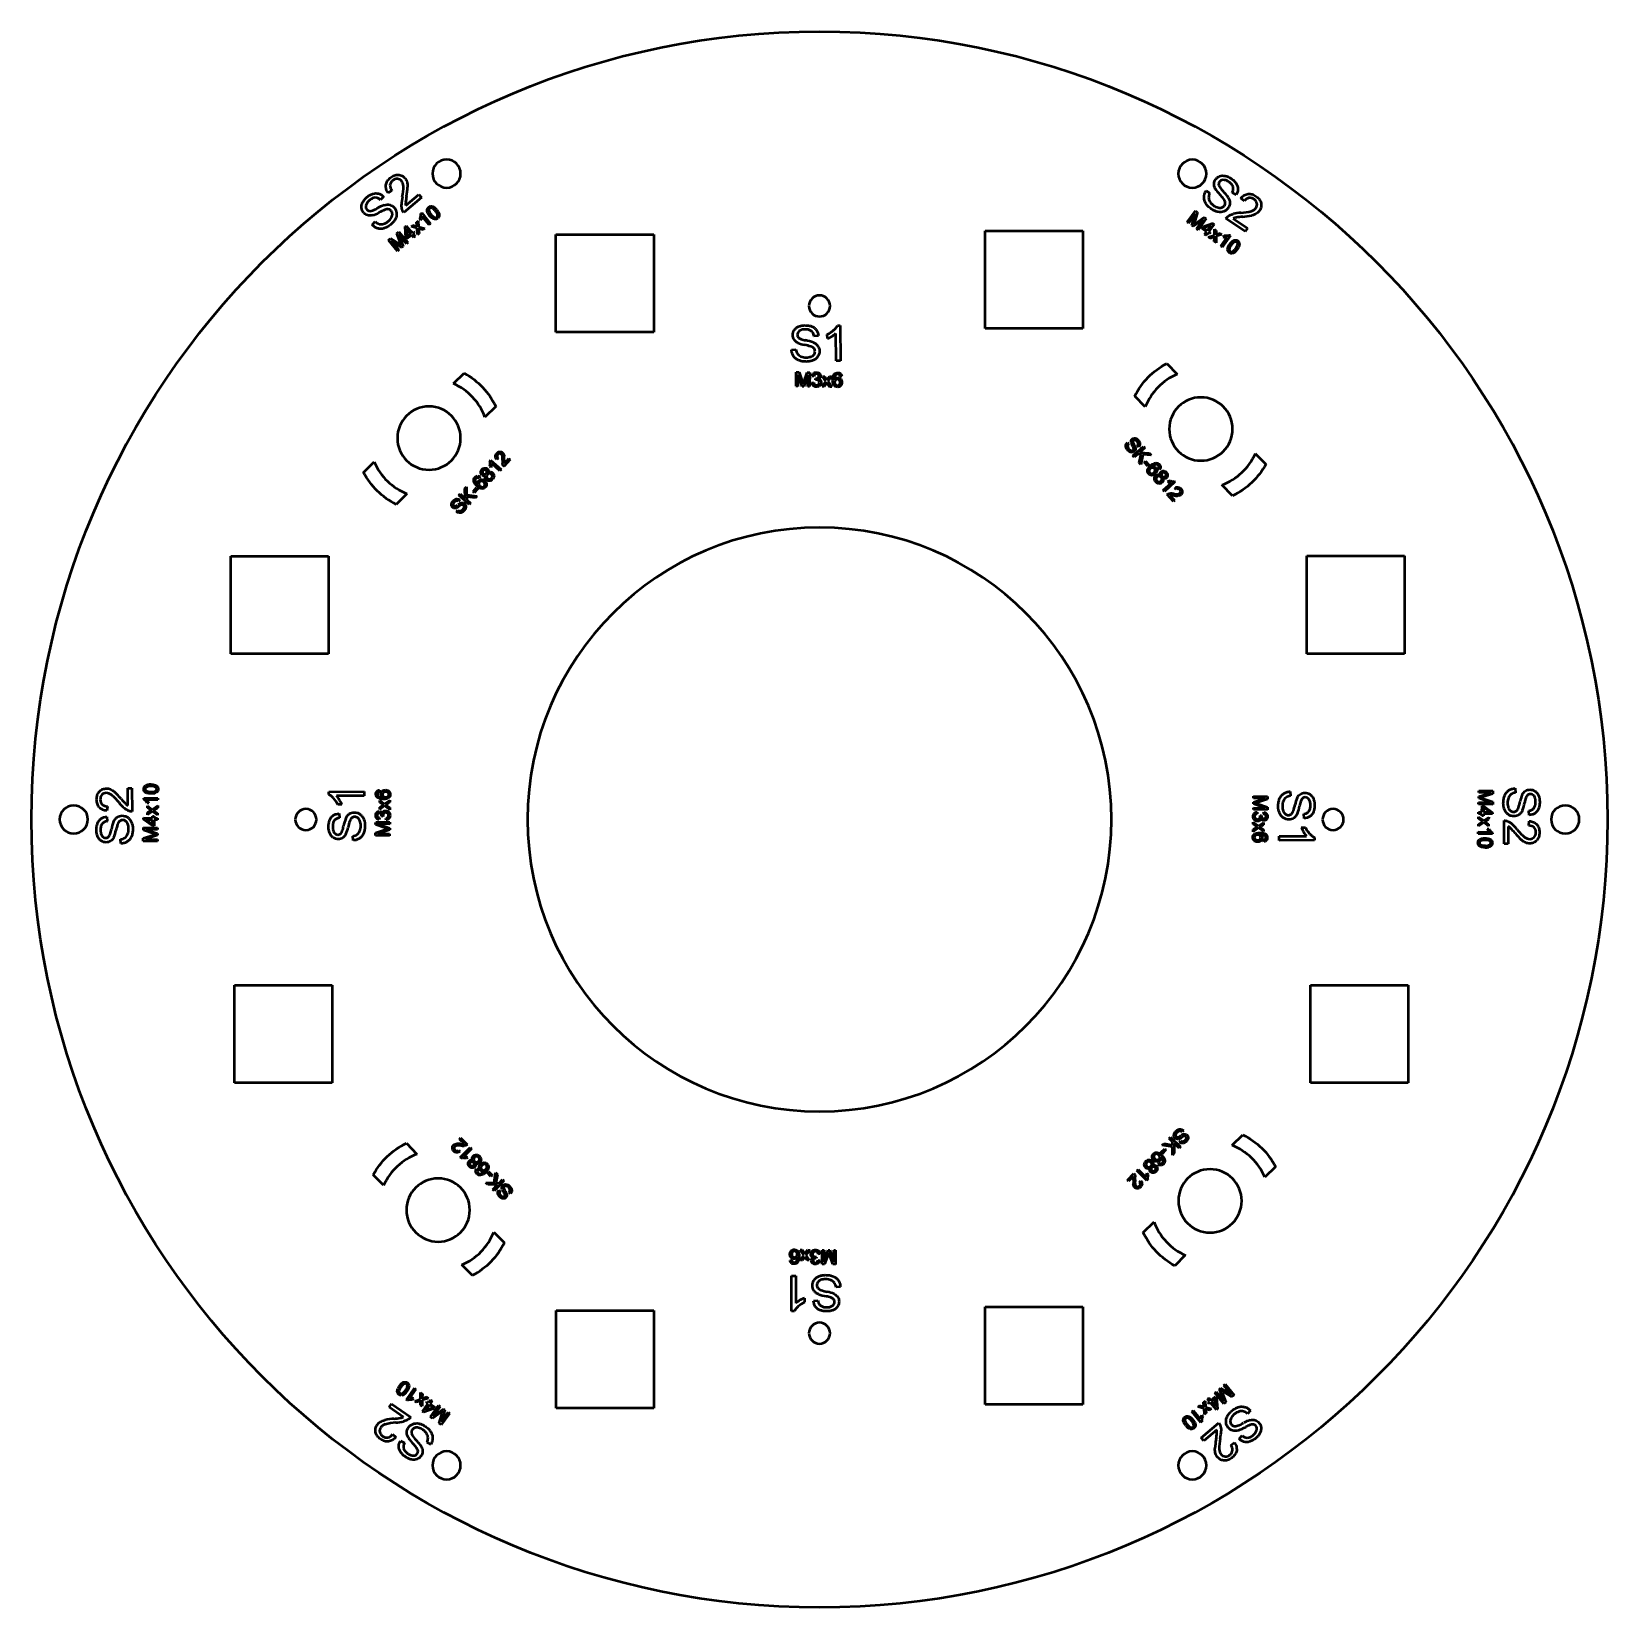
# Model space of a CAD drawing. Header units: millimetres. Extents: x 104 to 328, y 43 to 267.
import ezdxf

# ---------------------------------------------------------------- set-up
doc = ezdxf.new("R2010")
doc.units = ezdxf.units.MM
doc.header["$LTSCALE"] = 0.75
doc.layers.add('Visible', color=7, linetype='Continuous', lineweight=50)

msp = doc.modelspace()

# ---------------------------------------------------------------- linework, layer by layer
at = {"layer": 'Visible'}
for p, q in [((155.04, 244.45), (154.51, 244.09)), ((270.75, 244.38), (271.3, 244.07)), ((153.86, 243.55), (153.41, 243.11)), ((159.26, 243.43), (156.74, 241.29)), ((157.01, 242.29), (158.88, 243.88)), ((158.88, 243.88), (159.26, 243.43)), ((275.03, 243.84), (274.48, 244.16)), ((276.2, 242.93), (275.71, 243.35)), ((152.23, 239.56), (152.67, 240.01)), ((158.55, 239.94), (158.77, 240.12)), ((158.58, 239.52), (158.55, 239.94)), ((158.77, 240.12), (158.82, 239.28)), ((159.17, 240.21), (159.02, 240.4)), ((159.15, 241.15), (159.27, 241.25)), ((159.27, 241.25), (160.54, 239.7)), ((160.35, 239.54), (159.36, 240.75)), ((160.54, 239.7), (160.35, 239.54)), ((268.07, 239.95), (269.24, 241.57)), ((268.28, 239.8), (268.07, 239.95)), ((269.27, 241.18), (268.28, 239.8)), ((268.75, 239.46), (269.27, 241.18)), ((270.39, 240.34), (268.94, 239.32)), ((269.56, 241.34), (269.12, 239.91)), ((269.24, 241.57), (269.56, 241.34)), ((269.3, 239.82), (270.5, 240.67)), ((269.41, 238.98), (270.39, 240.34)), ((270.79, 240.46), (269.62, 238.84)), ((270.23, 239.26), (271.73, 239.79)), ((270.5, 240.67), (270.79, 240.46)), ((271.73, 239.79), (271.89, 239.67)), ((276.31, 238.59), (273.59, 240.47)), ((274.62, 240.47), (276.64, 239.08)), ((154.55, 237.37), (154.86, 237.62)), ((154.86, 237.62), (156.12, 236.83)), ((155.75, 238.35), (156.03, 238.58)), ((156.26, 236.97), (155.75, 238.35)), ((156.03, 238.58), (157.29, 237.03)), ((156.03, 238.17), (156.65, 236.5)), ((157.1, 236.87), (156.03, 238.17)), ((156.92, 239.32), (157.08, 239.44)), ((157.04, 237.73), (156.92, 239.32)), ((157.18, 237.56), (157.04, 237.73)), ((157.08, 239.44), (157.9, 238.44)), ((157.14, 238.98), (157.22, 237.89)), ((157.71, 238.28), (157.14, 238.98)), ((157.85, 238.11), (157.18, 237.56)), ((157.22, 237.89), (157.71, 238.28)), ((157.79, 239.31), (158.02, 239.51)), ((158.61, 239.08), (157.79, 239.31)), ((158.16, 237.74), (157.85, 238.11)), ((157.9, 238.44), (158.11, 238.61)), ((158.02, 239.51), (158.41, 239.38)), ((158.25, 238.44), (158.04, 238.27)), ((158.04, 238.27), (158.35, 237.9)), ((158.11, 238.61), (158.25, 238.44)), ((158.35, 237.9), (158.16, 237.74)), ((158.67, 238.17), (158.61, 239.08)), ((158.9, 238.35), (158.67, 238.17)), ((158.82, 239.28), (159.72, 239.03)), ((158.84, 239.04), (158.9, 238.35)), ((158.97, 238.99), (158.84, 239.04)), ((159.49, 238.83), (158.97, 238.99)), ((159.72, 239.03), (159.49, 238.83)), ((178.36, 238.19), (192.26, 238.19)), ((178.36, 224.29), (178.36, 238.19)), ((192.26, 238.19), (192.26, 224.29)), ((239.35, 238.72), (253.25, 238.72)), ((239.35, 224.82), (239.35, 238.72)), ((253.25, 238.72), (253.25, 224.82)), ((268.94, 239.32), (268.75, 239.46)), ((269.62, 238.84), (269.41, 238.98)), ((270.1, 239.08), (270.23, 239.26)), ((270.81, 238.58), (270.1, 239.08)), ((271.46, 239.49), (270.43, 239.12)), ((270.43, 239.12), (270.94, 238.76)), ((270.53, 238.19), (270.81, 238.58)), ((270.73, 238.04), (270.53, 238.19)), ((271.01, 238.43), (270.73, 238.04)), ((270.94, 238.76), (271.46, 239.49)), ((271.23, 238.27), (271.01, 238.43)), ((271.07, 237.79), (271.94, 238.1)), ((271.32, 237.62), (271.07, 237.79)), ((271.89, 239.67), (271.14, 238.62)), ((271.14, 238.62), (271.36, 238.46)), ((271.36, 238.46), (271.23, 238.27)), ((271.96, 237.86), (271.32, 237.62)), ((271.93, 237.18), (271.95, 237.72)), ((271.94, 238.1), (271.95, 238.95)), ((271.95, 238.95), (272.2, 238.77)), ((271.95, 237.72), (271.96, 237.86)), ((272.2, 238.77), (272.18, 238.36)), ((272.99, 238.2), (272.18, 237.94)), ((272.18, 237.94), (272.18, 237)), ((272.35, 238.24), (272.75, 238.38)), ((272.75, 238.38), (272.99, 238.2)), ((272.84, 236.53), (273.75, 237.8)), ((274.21, 238.02), (273.04, 236.39)), ((273.18, 237.85), (273.32, 238.04)), ((274.08, 238.11), (274.21, 238.02)), ((276.64, 239.08), (276.31, 238.59)), ((155.82, 235.82), (154.55, 237.37)), ((154.94, 237.3), (156.01, 235.99)), ((156.46, 236.35), (154.94, 237.3)), ((156.01, 235.99), (155.82, 235.82)), ((156.65, 236.5), (156.46, 236.35)), ((157.29, 237.03), (157.1, 236.87)), ((272.18, 237), (271.93, 237.18)), ((273.04, 236.39), (272.84, 236.53)), ((192.26, 224.29), (178.36, 224.29)), ((218.18, 220.22), (218.15, 224.13)), ((218.36, 225.24), (218.76, 225.25)), ((218.76, 225.25), (218.79, 220.23)), ((253.25, 224.82), (239.35, 224.82)), ((211.83, 221.79), (212.46, 221.85)), ((215.65, 223.8), (215.02, 223.75)), ((216.93, 223.39), (216.92, 223.98)), ((218.79, 220.23), (218.18, 220.22)), ((265.16, 219.85), (266.64, 218.34)), ((163.81, 216.99), (165.32, 218.47)), ((212.5, 216.61), (212.52, 218.61)), ((212.52, 218.61), (212.92, 218.6)), ((212.77, 218.31), (212.75, 216.6)), ((213.33, 216.6), (212.77, 218.31)), ((212.92, 218.6), (213.38, 217.18)), ((214.17, 218.26), (213.57, 216.59)), ((213.58, 217.2), (214.07, 218.59)), ((214.07, 218.59), (214.43, 218.59)), ((214.15, 216.59), (214.17, 218.26)), ((214.43, 218.59), (214.41, 216.59)), ((215.02, 218.02), (214.78, 218.07)), ((215.23, 217.52), (215.26, 217.74)), ((216.19, 216.57), (216.73, 217.31)), ((216.25, 218.01), (216.55, 218.01)), ((216.73, 217.31), (216.25, 218.01)), ((216.55, 218.01), (216.77, 217.67)), ((216.98, 217.66), (217.23, 218)), ((217.53, 218), (217.02, 217.32)), ((217.02, 217.32), (217.55, 216.55)), ((217.23, 218), (217.53, 218)), ((218.98, 218.04), (218.73, 218.03)), ((212.75, 216.6), (212.5, 216.61)), ((213.57, 216.59), (213.33, 216.6)), ((214.41, 216.59), (214.15, 216.59)), ((214.74, 217.11), (214.99, 217.14)), ((216.49, 216.56), (216.19, 216.57)), ((216.88, 217.13), (216.49, 216.56)), ((216.95, 217.01), (216.88, 217.13)), ((217.25, 216.55), (216.95, 217.01)), ((217.55, 216.55), (217.25, 216.55)), ((262.12, 213.67), (260.61, 215.2)), ((169.79, 213.75), (168.26, 212.24)), ((259.57, 208.6), (259.75, 208.43)), ((168.97, 206.01), (169.07, 206.12)), ((169.07, 206.12), (170.56, 204.77)), ((170.12, 206.38), (169.93, 206.21)), ((171.85, 206.19), (170.96, 205.21)), ((171.02, 205.62), (171.68, 206.35)), ((171.68, 206.35), (171.85, 206.19)), ((260.37, 206.72), (261.87, 208.05)), ((260.55, 206.52), (260.37, 206.72)), ((261.07, 206.98), (260.55, 206.52)), ((261.18, 207.98), (261, 208.16)), ((261.52, 206.95), (261.07, 206.98)), ((261.24, 205.74), (261.52, 206.95)), ((262.05, 207.85), (261.3, 207.19)), ((261.3, 207.19), (262.71, 207.1)), ((261.78, 206.93), (261.47, 205.48)), ((262.94, 206.83), (261.78, 206.93)), ((261.87, 208.05), (262.05, 207.85)), ((262.71, 207.1), (262.94, 206.83)), ((277.76, 207.04), (279.25, 205.53)), ((151, 204.38), (152.51, 205.87)), ((169.12, 205.08), (168.95, 205.24)), ((170.39, 204.59), (169.24, 205.64)), ((170.56, 204.77), (170.39, 204.59)), ((261.47, 205.48), (261.24, 205.74)), ((261.98, 205.81), (262.17, 205.97)), ((262.48, 205.24), (261.98, 205.81)), ((262.17, 205.97), (262.67, 205.41)), ((262.67, 205.41), (262.48, 205.24)), ((264.14, 204.74), (263.97, 204.91)), ((165.39, 202.07), (165.63, 202.33)), ((165.45, 200.66), (165.39, 202.07)), ((165.63, 202.33), (165.66, 201.17)), ((166.57, 201.65), (167.08, 202.21)), ((166.75, 201.49), (166.57, 201.65)), ((167.26, 202.04), (166.75, 201.49)), ((167.08, 202.21), (167.26, 202.04)), ((167.58, 203.75), (167.43, 203.55)), ((264.68, 201.86), (265.85, 202.9)), ((264.84, 201.67), (264.68, 201.86)), ((266.34, 203.01), (264.84, 201.67)), ((265.3, 203.07), (265.48, 203.22)), ((266.24, 203.12), (266.34, 203.01)), ((266.49, 201.93), (266.34, 202.14)), ((274.53, 201.06), (273.02, 202.59)), ((157.18, 201.34), (155.65, 199.83)), ((164.68, 200.45), (164.52, 200.25)), ((164.54, 201.14), (164.72, 201.33)), ((166.02, 199.79), (164.54, 201.14)), ((164.72, 201.33), (165.45, 200.66)), ((165.66, 201.17), (167.13, 201.01)), ((165.67, 200.91), (165.69, 200.45)), ((166.9, 200.75), (165.67, 200.91)), ((165.69, 200.45), (166.2, 199.98)), ((166.2, 199.98), (166.02, 199.79)), ((167.13, 201.01), (166.9, 200.75)), ((266.11, 200.24), (265.24, 201.23)), ((265.64, 201.13), (266.29, 200.39)), ((266.29, 200.39), (266.11, 200.24)), ((164.24, 198.79), (164.39, 198.99)), ((132.13, 178.57), (132.13, 192.47)), ((132.13, 192.47), (146.03, 192.47)), ((146.03, 192.47), (146.03, 178.57)), ((285.06, 178.59), (285.06, 192.49)), ((285.06, 192.49), (298.96, 192.49)), ((298.96, 192.49), (298.96, 178.59)), ((146.03, 178.57), (132.13, 178.57)), ((298.96, 178.59), (285.06, 178.59)), ((117.49, 159.48), (118.08, 159.48)), ((117.51, 157.02), (117.49, 159.48)), ((118.08, 159.48), (118.1, 156.18)), ((153.27, 159.21), (153.28, 158.96)), ((309.52, 159.12), (311.52, 159.1)), ((309.52, 158.87), (309.52, 159.12)), ((311.52, 159.1), (311.52, 158.7)), ((314.69, 159.47), (314.75, 158.84)), ((114.59, 156.9), (114.53, 156.27)), ((119.76, 157.93), (119.76, 158.09)), ((119.76, 158.09), (121.77, 158.07)), ((121.76, 157.82), (120.2, 157.84)), ((120.49, 157.35), (120.25, 157.35)), ((120.3, 156.98), (120.98, 156.48)), ((120.3, 156.69), (120.3, 156.98)), ((120.98, 156.48), (121.75, 157.01)), ((121.75, 157.01), (121.75, 156.7)), ((121.77, 158.07), (121.76, 157.82)), ((146.07, 158.99), (151.09, 159.02)), ((146.07, 158.6), (146.07, 158.99)), ((151.09, 158.41), (147.18, 158.38)), ((147.93, 157.16), (147.33, 157.16)), ((151.09, 159.02), (151.09, 158.41)), ((153.3, 156.79), (153.64, 157.01)), ((154, 156.96), (153.3, 156.48)), ((153.31, 157.76), (153.99, 157.25)), ((153.31, 157.47), (153.31, 157.76)), ((153.65, 157.22), (153.31, 157.47)), ((153.99, 157.25), (154.76, 157.78)), ((154.75, 156.42), (154, 156.96)), ((154.31, 157.19), (154.18, 157.11)), ((154.18, 157.11), (154.75, 156.72)), ((154.76, 157.48), (154.31, 157.19)), ((154.76, 157.78), (154.76, 157.48)), ((277.5, 157.51), (279.21, 158.07)), ((277.5, 157.27), (277.5, 157.51)), ((279.17, 156.67), (277.5, 157.27)), ((277.51, 158.35), (279.51, 158.32)), ((277.51, 158.09), (277.51, 158.35)), ((279.21, 158.07), (277.51, 158.09)), ((279.51, 157.93), (278.09, 157.47)), ((278.11, 157.27), (279.49, 156.77)), ((279.51, 158.32), (279.51, 157.93)), ((282.69, 159.01), (282.75, 158.39)), ((309.5, 157.47), (311.18, 157.45)), ((309.5, 157.21), (309.5, 157.47)), ((311.5, 157.19), (309.5, 157.21)), ((309.51, 158.29), (311.22, 158.85)), ((309.51, 158.05), (309.51, 158.29)), ((311.18, 157.45), (309.51, 158.05)), ((311.22, 158.85), (309.52, 158.87)), ((309.97, 156.09), (309.98, 156.96)), ((309.98, 156.96), (310.2, 156.96)), ((311.52, 158.7), (310.09, 158.24)), ((310.12, 158.04), (311.5, 157.55)), ((310.2, 156.96), (311.49, 156.03)), ((311.5, 157.55), (311.5, 157.19)), ((114.52, 155.43), (114.57, 154.79)), ((119.73, 155.25), (121.03, 155.23)), ((119.73, 155.05), (119.73, 155.25)), ((121.02, 154.12), (119.73, 155.05)), ((120.13, 155), (121.02, 154.36)), ((121.03, 154.99), (120.13, 155)), ((120.29, 156.01), (120.64, 156.23)), ((120.99, 156.19), (120.29, 155.71)), ((120.29, 155.71), (120.29, 156.01)), ((120.64, 156.44), (120.3, 156.69)), ((121.74, 155.65), (120.99, 156.19)), ((121.02, 154.36), (121.03, 154.99)), ((121.03, 155.5), (121.26, 155.5)), ((121.03, 155.23), (121.03, 155.5)), ((121.3, 156.41), (121.17, 156.33)), ((121.17, 156.33), (121.74, 155.95)), ((121.25, 154.98), (121.24, 154.12)), ((121.73, 154.98), (121.25, 154.98)), ((121.26, 155.5), (121.26, 155.23)), ((121.26, 155.23), (121.73, 155.22)), ((121.75, 156.7), (121.3, 156.41)), ((121.73, 155.22), (121.73, 154.98)), ((121.74, 155.95), (121.74, 155.65)), ((147.52, 155.88), (147.57, 155.25)), ((152.72, 154.31), (152.73, 154.66)), ((152.73, 154.66), (154.73, 154.64)), ((153.29, 155.25), (153.24, 155.01)), ((153.3, 156.48), (153.3, 156.79)), ((153.79, 155.46), (153.57, 155.49)), ((154.2, 154.97), (154.17, 155.22)), ((154.73, 154.64), (154.72, 154.38)), ((154.75, 156.72), (154.75, 156.42)), ((277.47, 154.65), (278.22, 154.12)), ((277.47, 154.36), (277.47, 154.65)), ((277.49, 156.69), (279.17, 156.67)), ((277.49, 156.44), (277.49, 156.69)), ((279.49, 156.42), (277.49, 156.44)), ((278.01, 156.1), (278.04, 155.86)), ((278.22, 154.12), (278.92, 154.6)), ((278.43, 155.61), (278.64, 155.59)), ((278.92, 154.6), (278.91, 154.29)), ((278.93, 155.82), (278.98, 156.07)), ((279.49, 156.77), (279.49, 156.42)), ((284.7, 155.19), (284.65, 155.83)), ((310.24, 154.6), (309.46, 154.07)), ((309.47, 154.37), (309.92, 154.66)), ((309.48, 155.85), (309.49, 156.1)), ((309.96, 155.85), (309.48, 155.85)), ((309.48, 155.43), (310.23, 154.89)), ((309.48, 155.13), (309.48, 155.43)), ((310.04, 154.74), (309.48, 155.13)), ((309.49, 156.1), (309.97, 156.09)), ((309.92, 154.66), (310.04, 154.74)), ((309.96, 155.58), (309.96, 155.85)), ((310.18, 155.57), (309.96, 155.58)), ((310.19, 155.84), (310.18, 155.57)), ((310.2, 156.72), (310.19, 156.09)), ((310.19, 156.09), (311.09, 156.08)), ((311.48, 155.83), (310.19, 155.84)), ((311.09, 156.08), (310.2, 156.72)), ((310.23, 154.89), (310.93, 155.37)), ((310.91, 154.09), (310.24, 154.6)), ((310.92, 155.06), (310.58, 154.85)), ((310.58, 154.63), (310.92, 154.39)), ((310.93, 155.37), (310.92, 155.06)), ((311.49, 156.03), (311.48, 155.83)), ((313.13, 151.6), (313.11, 154.9)), ((316.63, 154.18), (316.69, 154.81)), ((316.7, 155.65), (316.65, 156.29)), ((119.7, 152.38), (121.12, 152.83)), ((119.7, 151.98), (119.7, 152.38)), ((119.71, 153.53), (119.72, 153.89)), ((121.1, 153.04), (119.71, 153.53)), ((119.72, 153.89), (121.72, 153.86)), ((121.71, 152.79), (120, 152.23)), ((120.04, 153.63), (121.71, 153.03)), ((121.72, 153.61), (120.04, 153.63)), ((121.24, 154.12), (121.02, 154.12)), ((121.71, 153.03), (121.71, 152.79)), ((121.72, 153.86), (121.72, 153.61)), ((149.52, 152.07), (149.47, 152.69)), ((152.71, 153.15), (154.13, 153.61)), ((152.71, 152.75), (152.71, 153.15)), ((154.71, 152.73), (152.71, 152.75)), ((154.11, 153.81), (152.72, 154.31)), ((154.72, 153.56), (153.01, 153)), ((153.01, 153), (154.71, 152.99)), ((153.05, 154.4), (154.72, 153.8)), ((154.72, 154.38), (153.05, 154.4)), ((154.71, 152.99), (154.71, 152.73)), ((154.72, 153.8), (154.72, 153.56)), ((278.23, 153.83), (277.45, 153.3)), ((277.45, 153.3), (277.46, 153.6)), ((277.46, 153.6), (277.91, 153.89)), ((278.03, 153.97), (277.47, 154.36)), ((277.91, 153.89), (278.03, 153.97)), ((278.9, 153.32), (278.23, 153.83)), ((278.91, 154.29), (278.57, 154.07)), ((278.57, 153.86), (278.91, 153.61)), ((278.91, 153.61), (278.9, 153.32)), ((281.13, 152.67), (285.04, 152.69)), ((281.13, 152.05), (281.13, 152.67)), ((284.29, 153.92), (284.88, 153.92)), ((286.15, 152.48), (286.15, 152.09)), ((309.45, 153.26), (311.02, 153.24)), ((309.45, 153.01), (309.45, 153.26)), ((311.46, 152.99), (309.45, 153.01)), ((309.46, 154.07), (309.47, 154.37)), ((310.73, 153.73), (310.97, 153.73)), ((310.92, 154.39), (310.91, 154.09)), ((311.46, 153.15), (311.46, 152.99)), ((313.71, 154.05), (313.72, 151.6)), ((116.53, 151.61), (116.47, 152.23)), ((121.7, 151.96), (119.7, 151.98)), ((120, 152.23), (121.7, 152.21)), ((121.7, 152.21), (121.7, 151.96)), ((278.95, 151.87), (278.93, 152.11)), ((286.15, 152.09), (281.13, 152.05)), ((313.72, 151.6), (313.13, 151.6)), ((132.66, 117.59), (132.66, 131.49)), ((132.66, 131.49), (146.56, 131.49)), ((146.56, 131.49), (146.56, 117.59)), ((285.6, 117.6), (285.6, 131.5)), ((285.6, 131.5), (299.5, 131.5)), ((299.5, 131.5), (299.5, 117.6)), ((146.56, 117.59), (132.66, 117.59)), ((299.5, 117.6), (285.6, 117.6)), ((164.65, 109.61), (164.81, 109.78)), ((164.81, 109.78), (165.75, 108.85)), ((265.51, 109.71), (265.7, 109.9)), ((265.7, 109.9), (267.11, 108.49)), ((267.53, 110.82), (267.36, 110.63)), ((274.45, 108.73), (275.98, 110.24)), ((157.1, 109.02), (158.6, 107.49)), ((164.55, 108.06), (164.71, 107.87)), ((165.34, 108.92), (164.65, 109.61)), ((164.76, 107), (166.17, 108.43)), ((166.35, 108.25), (165.25, 107.14)), ((166.17, 108.43), (166.35, 108.25)), ((264.35, 107.71), (264.89, 108.24)), ((264.53, 107.53), (264.35, 107.71)), ((264.53, 108.73), (264.78, 108.98)), ((265.99, 108.51), (264.53, 108.73)), ((265.06, 108.07), (264.53, 107.53)), ((264.78, 108.98), (265.99, 108.77)), ((264.89, 108.24), (265.06, 108.07)), ((266, 109.22), (265.51, 109.71)), ((265.97, 107.34), (265.99, 108.51)), ((266.22, 107.6), (265.97, 107.34)), ((265.99, 108.77), (266, 109.22)), ((266.22, 109), (266.22, 107.6)), ((266.92, 108.3), (266.22, 109)), ((267.11, 108.49), (266.92, 108.3)), ((267, 109.18), (267.17, 109.37)), ((164.87, 106.89), (164.76, 107)), ((165.8, 107.01), (165.64, 106.84)), ((167.07, 105.41), (167.25, 105.25)), ((260.93, 105.14), (261.11, 105.31)), ((261.11, 105.31), (262.21, 104.2)), ((263.95, 106.02), (264.11, 106.21)), ((280.62, 105.69), (279.12, 104.21)), ((153.86, 103.04), (152.38, 104.54)), ((168.4, 103.4), (169.56, 103.38)), ((168.65, 103.14), (168.4, 103.4)), ((168.58, 104.84), (168.76, 105.01)), ((169.12, 104.31), (168.58, 104.84)), ((170.06, 103.15), (168.65, 103.14)), ((168.76, 105.01), (169.29, 104.48)), ((169.29, 104.48), (169.12, 104.31)), ((169.36, 102.44), (170.06, 103.15)), ((170.95, 103.68), (169.55, 102.26)), ((169.56, 103.38), (169.78, 104.84)), ((169.78, 104.84), (170.03, 104.6)), ((170.03, 104.6), (169.82, 103.38)), ((169.82, 103.38), (170.28, 103.37)), ((170.28, 103.37), (170.77, 103.86)), ((170.77, 103.86), (170.95, 103.68)), ((259.58, 103.78), (260.51, 104.71)), ((259.74, 103.61), (259.58, 103.78)), ((260.44, 104.3), (259.74, 103.61)), ((262.35, 103.72), (260.93, 105.14)), ((261.29, 103.51), (261.49, 103.67)), ((262.35, 104.76), (262.52, 104.59)), ((262.47, 103.83), (262.35, 103.72)), ((169.55, 102.26), (169.36, 102.44)), ((170.23, 102.37), (170.43, 102.2)), ((171.88, 101.85), (171.69, 102.01)), ((169.51, 96.4), (171.02, 94.87)), ((261.83, 96.32), (263.36, 97.83)), ((211.64, 92.36), (211.88, 92.38)), ((213.06, 93.86), (213.37, 93.85)), ((213.59, 93.09), (213.06, 93.86)), ((213.09, 92.41), (213.59, 93.09)), ((213.38, 92.41), (213.09, 92.41)), ((213.37, 93.85), (213.66, 93.4)), ((213.63, 92.74), (213.38, 92.41)), ((213.66, 93.4), (213.74, 93.28)), ((213.74, 93.28), (214.12, 93.85)), ((214.06, 92.4), (213.84, 92.74)), ((214.42, 93.84), (213.88, 93.1)), ((213.88, 93.1), (214.36, 92.39)), ((214.36, 92.39), (214.06, 92.4)), ((214.12, 93.85), (214.42, 93.84)), ((215.38, 92.88), (215.35, 92.67)), ((215.59, 92.38), (215.84, 92.34)), ((215.87, 93.3), (215.63, 93.27)), ((216.18, 91.82), (216.21, 93.82)), ((216.21, 93.82), (216.46, 93.82)), ((216.46, 93.82), (216.44, 92.15)), ((216.44, 92.15), (217.04, 93.81)), ((217.03, 93.2), (216.54, 91.82)), ((217.04, 93.81), (217.28, 93.81)), ((217.69, 91.81), (217.24, 93.23)), ((217.28, 93.81), (217.84, 92.1)), ((217.84, 92.1), (217.86, 93.8)), ((217.86, 93.8), (218.11, 93.8)), ((218.11, 93.8), (218.09, 91.8)), ((267.81, 93.09), (266.31, 91.6)), ((166.47, 90.23), (164.98, 91.73)), ((211.82, 90.18), (212.43, 90.19)), ((211.85, 85.16), (211.82, 90.18)), ((212.43, 90.19), (212.46, 86.27)), ((216.54, 91.82), (216.18, 91.82)), ((218.09, 91.8), (217.69, 91.81)), ((218.78, 88.62), (218.16, 88.56)), ((178.38, 71.35), (178.38, 85.25)), ((178.38, 85.25), (192.28, 85.25)), ((192.28, 85.25), (192.28, 71.35)), ((212.25, 85.16), (211.85, 85.16)), ((213.68, 87.02), (213.69, 86.43)), ((214.96, 86.61), (215.6, 86.66)), ((239.36, 71.89), (239.36, 85.79)), ((239.36, 85.79), (253.26, 85.79)), ((253.26, 85.79), (253.26, 71.89)), ((157.09, 72.56), (158.26, 74.19)), ((158.46, 74.05), (157.55, 72.78)), ((158.26, 74.19), (158.46, 74.05)), ((272.65, 74.08), (272.83, 74.23)), ((273.26, 72.41), (272.65, 74.08)), ((272.83, 74.23), (274.36, 73.28)), ((273.28, 74.59), (273.48, 74.76)), ((274.36, 73.28), (273.28, 74.59)), ((273.48, 74.76), (274.75, 73.21)), ((154.65, 71.5), (154.99, 71.99)), ((154.99, 71.99), (157.71, 70.11)), ((157.22, 72.47), (157.09, 72.56)), ((158.12, 72.73), (157.98, 72.54)), ((158.31, 72.38), (159.11, 72.64)), ((158.55, 72.2), (158.31, 72.38)), ((158.94, 72.34), (158.55, 72.2)), ((159.1, 71.81), (159.11, 72.22)), ((159.35, 71.63), (159.1, 71.81)), ((159.11, 72.64), (159.12, 73.58)), ((159.12, 73.58), (159.37, 73.4)), ((159.34, 72.72), (159.98, 72.96)), ((159.35, 72.86), (159.34, 72.72)), ((159.37, 73.4), (159.35, 72.86)), ((160.22, 72.78), (159.35, 72.48)), ((159.35, 72.48), (159.35, 71.63)), ((159.4, 70.91), (160.16, 71.96)), ((160.36, 71.82), (159.83, 71.09)), ((159.94, 72.12), (160.07, 72.31)), ((160.16, 71.96), (159.94, 72.12)), ((159.98, 72.96), (160.22, 72.78)), ((160.07, 72.31), (160.29, 72.15)), ((160.29, 72.15), (160.57, 72.54)), ((160.87, 71.46), (160.36, 71.82)), ((160.77, 72.39), (160.49, 72)), ((160.49, 72), (161.19, 71.5)), ((160.51, 70.12), (161.67, 71.74)), ((160.57, 72.54), (160.77, 72.39)), ((161.67, 71.74), (161.88, 71.6)), ((253.26, 71.89), (239.36, 71.89)), ((269.57, 71.55), (269.81, 71.75)), ((269.81, 71.75), (270.32, 71.59)), ((270.39, 72.23), (270.62, 72.41)), ((270.46, 71.54), (270.39, 72.23)), ((270.62, 72.41), (270.69, 71.5)), ((270.95, 72.68), (271.14, 72.84)), ((271.26, 72.31), (270.95, 72.68)), ((271.05, 72.14), (271.26, 72.31)), ((271.19, 71.97), (271.05, 72.14)), ((271.14, 72.84), (271.45, 72.47)), ((271.4, 72.14), (271.19, 71.97)), ((272.22, 71.14), (271.4, 72.14)), ((271.45, 72.47), (272.12, 73.02)), ((272.07, 72.69), (271.59, 72.3)), ((271.59, 72.3), (272.16, 71.6)), ((272, 73.55), (272.2, 73.71)), ((273.27, 72), (272, 73.55)), ((272.16, 71.6), (272.07, 72.69)), ((272.12, 73.02), (272.26, 72.85)), ((272.2, 73.71), (273.26, 72.41)), ((272.26, 72.85), (272.37, 71.26)), ((273.03, 73.61), (273.55, 72.23)), ((274.44, 72.96), (273.18, 73.75)), ((273.55, 72.23), (273.27, 72)), ((274.75, 73.21), (274.44, 72.96)), ((156.67, 70.11), (154.65, 71.5)), ((159.57, 70.79), (159.4, 70.91)), ((161.06, 71.32), (159.57, 70.79)), ((159.83, 71.09), (160.87, 71.46)), ((160.8, 69.91), (160.51, 70.12)), ((162, 70.76), (160.8, 69.91)), ((161.88, 71.6), (160.91, 70.24)), ((160.91, 70.24), (162.35, 71.26)), ((161.19, 71.5), (161.06, 71.32)), ((161.74, 69.24), (162.18, 70.67)), ((162.55, 71.12), (162.03, 69.4)), ((162.03, 69.4), (163.02, 70.78)), ((163.23, 70.63), (162.06, 69.01)), ((162.35, 71.26), (162.55, 71.12)), ((163.02, 70.78), (163.23, 70.63)), ((192.28, 71.35), (178.38, 71.35)), ((268.75, 70.88), (268.94, 71.04)), ((270.03, 69.33), (268.75, 70.88)), ((268.94, 71.04), (269.94, 69.83)), ((270.48, 71.3), (269.57, 71.55)), ((270.13, 70.37), (270.28, 70.18)), ((270.32, 71.59), (270.46, 71.54)), ((270.52, 70.46), (270.48, 71.3)), ((270.75, 70.64), (270.52, 70.46)), ((270.69, 71.5), (271.51, 71.27)), ((270.72, 71.06), (270.75, 70.64)), ((271.27, 71.07), (270.89, 71.2)), ((271.51, 71.27), (271.27, 71.07)), ((272.37, 71.26), (272.22, 71.14)), ((277.07, 71.02), (276.63, 70.57)), ((155.1, 67.65), (155.58, 67.23)), ((162.06, 69.01), (161.74, 69.24)), ((270.15, 69.43), (270.03, 69.33)), ((270.04, 67.15), (272.56, 69.29)), ((272.29, 68.29), (270.42, 66.7)), ((275.44, 67.03), (275.89, 67.47)), ((156.27, 66.74), (156.81, 66.42)), ((160.55, 66.2), (160, 66.51)), ((270.42, 66.7), (270.04, 67.15)), ((274.26, 66.13), (274.78, 66.49))]:
    msp.add_line(p, q, dxfattribs=at)
msp.add_circle((215.81, 155.04), 112, dxfattribs=at)
at = {"layer": 'Visible', "extrusion": (0, 0, -1)}
for centre, radius in [((-162.81, 246.84), 2), ((-268.81, 246.83), 2), ((-215.81, 228.03), 1.5), ((-160.31, 209.24), 4.5), ((-270.02, 210.54), 4.5), ((-215.81, 155.04), 41.5), ((-109.81, 155.04), 2), ((-321.81, 155.04), 2), ((-142.81, 155.03), 1.5), ((-288.81, 155.03), 1.5), ((-271.32, 100.83), 4.5), ((-161.61, 99.53), 4.5), ((-215.81, 82.03), 1.5), ((-162.81, 63.24), 2), ((-268.81, 63.24), 2)]:
    msp.add_circle(centre, radius, dxfattribs=at)
at = {"layer": 'Visible'}
for centre, radius, start, end in [((149.86, 244.96), 6.81, 347.7989, 0.6847), ((147.36, 245.45), 9.93, 349.5554, 357.018), ((275.96, 247.05), 4.55, 211.0525, 223.8576), ((268.46, 239.73), 6.6, 34.2919, 44.3053), ((156.13, 236.14), 6.6, 109.2919, 119.3053), ((162.73, 242.28), 6.33, 168.6816, 178.6824), ((167.62, 241.69), 10.68, 169.4004, 174.4913), ((159.01, 242.59), 2.02, 176.4419, 188.4307), ((159.85, 240.47), 1.98, 37.8905, 51.6925), ((266.26, 237.89), 8.8, 37.0458, 43.0584), ((151, 245.29), 4.55, 286.0525, 298.8576), ((157.34, 233.54), 8.8, 112.0458, 118.0584), ((157.68, 241.04), 1.48, 334.103, 350.7691), ((157.73, 241.03), 1.65, 330.4814, 340.5014), ((158.1, 240.93), 1.27, 338.8726, 351.8847), ((255.02, 244.27), 14.76, 341.6262, 342.8336), ((277.28, 228.54), 13.82, 125.2889, 126.6899), ((276.1, 234.95), 6.33, 93.6816, 103.6824), ((275.43, 238.62), 2.02, 101.4419, 113.4307), ((276.79, 230.07), 10.68, 94.4004, 99.4913), ((275.36, 248.07), 6.81, 272.7989, 285.6847), ((275.18, 250.61), 9.93, 274.5554, 282.018), ((157.14, 235.36), 4.22, 69.9287, 72.5243), ((163.51, 239.82), 4.95, 183.5317, 185.7803), ((267.97, 238.55), 4.22, 354.9287, 357.5243), ((273.92, 233.55), 4.95, 108.5317, 110.7803), ((273.59, 239.44), 1.65, 255.4814, 265.5014), ((273.6, 239.5), 1.48, 259.103, 275.7691), ((273.6, 239.06), 1.27, 263.8726, 276.8847), ((148.26, 224.33), 14.76, 56.6262, 57.8336), ((169.22, 241.77), 13.82, 200.2889, 201.6899), ((273.61, 237.25), 1.98, 322.8905, 336.6925), ((215.35, 227.34), 3.71, 295.124, 311.7901), ((215.99, 226.46), 3.17, 299.8935, 312.9056), ((214.57, 226.96), 4.55, 246.0525, 258.8576), ((211.87, 213.89), 8.8, 72.0458, 78.0584), ((212.62, 216.66), 6.6, 69.2919, 79.3053), ((215.42, 227.22), 4.12, 291.5025, 301.5223), ((215.42, 216.84), 0.705, 91.155, 105.4463), ((215.31, 218.11), 0.375, 262.3774, 268.4341), ((213.21, 215.4), 4.22, 29.9287, 32.5243), ((220.96, 214.72), 4.95, 143.5318, 145.7801), ((270.02, 210.54), 8.5, 113.398, 158.3701), ((160.31, 209.24), 8.5, 20.6965, 65.6687), ((199.32, 212.66), 14.76, 16.6262, 17.8336), ((226.58, 212.54), 13.81, 160.2889, 161.6899), ((261.85, 209.14), 1.82, 197.1971, 210.0021), ((258.23, 207.01), 2.64, 20.4364, 30.45), ((168.04, 206.32), 2.72, 355.0868, 7.9722), ((173.28, 205.91), 2.53, 175.9694, 185.9698), ((175.26, 205.92), 4.27, 176.688, 181.779), ((167.03, 206.39), 3.97, 356.8434, 4.3054), ((257.2, 206.51), 3.52, 23.1905, 29.2029), ((270.02, 210.54), 8.5, 290.6965, 335.6687), ((160.31, 209.24), 8.5, 203.398, 248.3701), ((167.53, 205.69), 1.48, 342.4119, 359.0776), ((167.59, 205.68), 1.65, 338.7904, 348.8098), ((167.97, 205.64), 1.27, 347.1812, 0.1936), ((171.79, 205.84), 0.808, 183.7298, 195.7181), ((266.06, 204.53), 1.65, 242.647, 252.6668), ((266.08, 204.58), 1.48, 246.2687, 262.9345), ((265.98, 204.16), 1.27, 251.0383, 264.0502), ((163.46, 201), 1.82, 293.3403, 306.1452), ((165.96, 197.63), 2.64, 116.5795, 126.5931), ((166.57, 196.66), 3.52, 119.3336, 125.346), ((265.77, 200.33), 0.808, 87.5873, 99.5743), ((265.68, 198.84), 2.53, 79.8261, 89.8268), ((265.48, 196.88), 4.27, 80.5451, 85.6356), ((266.65, 204.01), 2.72, 258.9436, 271.8291), ((266.83, 205.01), 3.97, 260.7, 268.1625), ((120.73, 158.04), 1.98, 87.8905, 101.6925), ((110.87, 153.27), 6.81, 37.7989, 50.6847), ((108.89, 151.66), 9.93, 39.5554, 47.018), ((121.19, 161.4), 6.33, 218.6816, 228.6824), ((124.79, 164.76), 10.68, 219.4004, 224.4913), ((118.57, 158.74), 2.02, 226.4419, 238.4307), ((118.9, 156.74), 1.48, 24.103, 40.7691), ((119.25, 156.99), 1.27, 28.8726, 41.8847), ((118.94, 156.77), 1.65, 20.4814, 30.5014), ((143.98, 155.58), 3.71, 25.124, 41.7901), ((144.85, 156.22), 3.17, 29.8935, 42.9056), ((144.09, 155.65), 4.12, 21.5025, 31.5223), ((155.91, 153.45), 4.22, 119.9287, 122.5243), ((156.59, 161.2), 4.95, 233.5318, 235.7801), ((273.57, 171.52), 14.76, 286.6262, 287.8336), ((273.45, 144.26), 13.81, 70.2889, 71.6899), ((274.8, 158.97), 8.8, 342.0458, 348.0584), ((287.87, 156.27), 4.55, 156.0525, 168.8576), ((277.57, 158.22), 6.6, 339.2919, 349.3053), ((305.57, 172.3), 14.76, 286.6262, 287.8336), ((305.46, 145.04), 13.82, 70.2889, 71.6899), ((306.79, 159.43), 8.8, 342.0458, 348.0584), ((319.87, 156.73), 4.55, 156.0525, 168.8576), ((309.56, 158.68), 6.6, 339.2919, 349.3053), ((121.65, 152.4), 6.6, 159.2919, 169.3053), ((123.58, 160.42), 4.95, 233.5317, 235.7803), ((122.91, 152.67), 4.22, 119.9287, 122.5243), ((154.65, 152.85), 6.6, 159.2919, 169.3053), ((157.42, 152.11), 8.8, 162.0458, 168.0584), ((153.2, 155.54), 0.375, 352.3774, 358.4341), ((154.47, 155.65), 0.705, 181.155, 195.4463), ((277.75, 155.43), 0.705, 1.155, 15.4463), ((279.02, 155.54), 0.375, 172.3774, 178.4341), ((308.31, 158.4), 4.22, 299.9287, 302.5243), ((307.64, 150.66), 4.95, 53.5317, 55.7803), ((111.35, 154.35), 4.55, 336.0525, 348.8576), ((124.42, 151.65), 8.8, 162.0458, 168.0584), ((125.76, 166.04), 13.82, 250.2889, 251.6899), ((125.64, 138.78), 14.76, 106.6262, 107.8336), ((144.35, 154.81), 4.55, 336.0525, 348.8576), ((158.77, 166.82), 13.81, 250.2889, 251.6899), ((158.65, 139.56), 14.76, 106.6262, 107.8336), ((276.3, 157.63), 4.22, 299.9287, 302.5243), ((275.63, 149.88), 4.95, 53.5318, 55.7801), ((288.13, 155.43), 4.12, 201.5025, 211.5223), ((287.36, 154.85), 3.17, 209.8935, 222.9056), ((288.24, 155.49), 3.71, 205.124, 221.7901), ((312.27, 154.31), 1.65, 200.4814, 210.5014), ((311.96, 154.08), 1.27, 208.8726, 221.8847), ((312.32, 154.33), 1.48, 204.103, 220.7691), ((312.65, 152.33), 2.02, 46.4419, 58.4307), ((306.43, 146.31), 10.68, 39.4004, 44.4913), ((310.03, 149.68), 6.33, 38.6816, 48.6824), ((322.33, 159.41), 9.93, 219.5554, 227.018), ((320.35, 157.81), 6.81, 217.7989, 230.6847), ((310.49, 153.04), 1.98, 267.8905, 281.6925), ((265.29, 113.06), 3.52, 296.6929, 302.7053), ((265.86, 112.06), 2.64, 293.9389, 303.9524), ((268.2, 108.58), 1.82, 110.6996, 123.5045), ((164.52, 105.98), 2.72, 82.6184, 95.504), ((164.41, 104.97), 3.97, 84.3748, 91.8373), ((165.23, 113.17), 4.27, 264.2198, 269.3105), ((165.15, 111.2), 2.53, 263.5009, 273.5017), ((165.16, 109.71), 0.808, 271.2621, 283.2491), ((271.32, 100.83), 8.5, 23.398, 68.3701), ((161.61, 99.53), 8.5, 110.6965, 155.6687), ((165.13, 105.44), 1.48, 69.9436, 86.6093), ((165.2, 105.87), 1.27, 74.7128, 87.7251), ((165.14, 105.5), 1.65, 66.3221, 76.3414), ((264.39, 103.36), 3.97, 174.2025, 181.6649), ((259.65, 104.12), 0.808, 1.0891, 13.0774), ((256.19, 104.2), 4.27, 354.0476, 359.138), ((263.37, 103.47), 2.72, 172.4461, 185.3315), ((258.16, 104.12), 2.53, 353.3284, 3.3295), ((263.48, 104.15), 1.27, 164.5406, 177.5527), ((263.86, 104.09), 1.65, 156.1495, 166.1693), ((263.91, 104.08), 1.48, 159.771, 176.4371), ((173.11, 103.52), 2.64, 204.1112, 214.1248), ((174.11, 104.09), 3.52, 206.8653, 212.8777), ((169.64, 101.17), 1.82, 20.8719, 33.6769), ((161.61, 99.53), 8.5, 293.398, 338.3701), ((271.32, 100.83), 8.5, 200.6965, 245.6687), ((209.65, 95.69), 4.95, 323.5318, 325.7801), ((217.4, 95.01), 4.22, 209.9287, 212.5243), ((215.19, 93.56), 0.705, 271.155, 285.4463), ((215.3, 92.3), 0.375, 82.3774, 88.4341), ((204.03, 97.86), 13.81, 340.2889, 341.6899), ((231.29, 97.75), 14.76, 196.6262, 197.8336), ((217.99, 93.75), 6.6, 249.2919, 259.3053), ((218.74, 96.52), 8.8, 252.0458, 258.0584), ((216.04, 83.44), 4.55, 66.0525, 78.8576), ((214.62, 83.95), 3.17, 119.8935, 132.9056), ((215.26, 83.07), 3.71, 115.124, 131.7901), ((215.19, 83.19), 4.12, 111.5025, 121.5223), ((157.69, 73.33), 1.98, 142.8905, 156.6925), ((260.08, 68.81), 13.82, 20.2889, 21.6899), ((281.03, 86.25), 14.76, 236.6262, 237.8336), ((157.7, 71.52), 1.27, 83.8726, 96.8847), ((157.7, 71.08), 1.48, 79.103, 95.7691), ((157.7, 71.14), 1.65, 75.4814, 85.5014), ((157.37, 77.03), 4.95, 288.5317, 290.7803), ((163.33, 72.03), 4.22, 174.9287, 177.5243), ((156.12, 59.97), 9.93, 94.5554, 102.018), ((154.51, 80.51), 10.68, 274.4004, 279.4913), ((155.2, 75.63), 6.33, 273.6816, 283.6824), ((155.87, 71.96), 2.02, 281.4419, 293.4307), ((154.02, 82.04), 13.82, 305.2889, 306.6899), ((176.28, 66.31), 14.76, 161.6262, 162.8336), ((271.19, 69.65), 1.27, 158.8726, 171.8847), ((271.56, 69.55), 1.65, 150.4814, 160.5014), ((271.61, 69.54), 1.48, 154.103, 170.7691), ((265.78, 70.76), 4.95, 3.5317, 5.7803), ((272.15, 75.22), 4.22, 249.9287, 252.5243), ((278.3, 65.29), 4.55, 106.0525, 118.8576), ((155.94, 62.51), 6.81, 92.7989, 105.6847), ((165.04, 72.69), 8.8, 217.0458, 223.0584), ((269.44, 70.11), 1.98, 217.8905, 231.6925), ((261.68, 68.89), 10.68, 349.4004, 354.4913), ((270.29, 67.99), 2.02, 356.4419, 8.4307), ((266.57, 68.3), 6.33, 348.6816, 358.6824), ((271.96, 77.04), 8.8, 292.0458, 298.0584), ((273.17, 74.44), 6.6, 289.2919, 299.3053), ((162.84, 70.85), 6.6, 214.2919, 224.3053), ((155.33, 63.53), 4.55, 31.0525, 43.8576), ((281.94, 65.13), 9.93, 169.5554, 177.018), ((279.43, 65.62), 6.81, 167.7989, 180.6847)]:
    msp.add_arc(centre, radius, start, end, dxfattribs=at)
at = {"layer": 'Visible', "extrusion": (0, 0, -1)}
for centre, start, end in [((-270.02, 210.54), 26.3705, 62.438), ((-160.31, 209.24), 118.4954, 154.5629), ((-160.31, 209.24), 296.3705, 332.438), ((-270.02, 210.54), 208.4954, 244.5629), ((-271.32, 100.83), 116.3705, 152.438), ((-161.61, 99.53), 28.4954, 64.5629), ((-271.32, 100.83), 298.4954, 334.5629), ((-161.61, 99.53), 206.3705, 242.438)]:
    msp.add_arc(centre, 10.5, start, end, dxfattribs=at)
at = {"layer": 'Visible'}
for points, knots in [([(154.81, 246.24), (154.99, 246.37), (155.33, 246.63), (155.74, 246.66), (155.94, 246.67)], [0, 0, 0, 0, 0.0652285, 0.1230337, 0.1230337, 0.1230337, 0.1230337]), ([(155.94, 246.67), (156.13, 246.64), (156.5, 246.59), (156.77, 246.32), (156.9, 246.19)], [0, 0, 0, 0, 0.0546459, 0.10988, 0.10988, 0.10988, 0.10988]), ([(272.1, 246), (272.18, 246.1), (272.34, 246.3), (272.57, 246.41), (272.68, 246.46)], [0, 0, 0, 0, 0.03701362, 0.07477418, 0.07477418, 0.07477418, 0.07477418]), ([(272.68, 246.46), (272.81, 246.5), (273.07, 246.58), (273.34, 246.54), (273.48, 246.52)], [0, 0, 0, 0, 0.03920014, 0.08116612, 0.08116612, 0.08116612, 0.08116612]), ([(273.48, 246.52), (273.63, 246.48), (273.93, 246.39), (274.2, 246.22), (274.33, 246.14)], [0, 0, 0, 0, 0.04540935, 0.09377293, 0.09377293, 0.09377293, 0.09377293]), ([(154.51, 244.09), (154.4, 244.27), (154.18, 244.62), (154.19, 245.03), (154.19, 245.22)], [0, 0, 0, 0, 0.0640876, 0.1204172, 0.1204172, 0.1204172, 0.1204172]), ([(154.19, 245.22), (154.24, 245.41), (154.35, 245.8), (154.65, 246.09), (154.81, 246.24)], [0, 0, 0, 0, 0.0567843, 0.1214839, 0.1214839, 0.1214839, 0.1214839]), ([(155.13, 245.84), (155.03, 245.75), (154.84, 245.56), (154.79, 245.3), (154.76, 245.18)], [0, 0, 0, 0, 0.04045494, 0.07735179, 0.07735179, 0.07735179, 0.07735179]), ([(154.76, 245.18), (154.77, 245.05), (154.79, 244.78), (154.95, 244.56), (155.04, 244.45)], [0, 0, 0, 0, 0.03751792, 0.08003353, 0.08003353, 0.08003353, 0.08003353]), ([(155.81, 246.09), (155.69, 246.09), (155.44, 246.07), (155.24, 245.92), (155.13, 245.84)], [0, 0, 0, 0, 0.03545227, 0.07395178, 0.07395178, 0.07395178, 0.07395178]), ([(156.41, 245.79), (156.33, 245.87), (156.16, 246.04), (155.93, 246.07), (155.81, 246.09)], [0, 0, 0, 0, 0.03426404, 0.06836264, 0.06836264, 0.06836264, 0.06836264]), ([(156.67, 245.04), (156.66, 245.19), (156.63, 245.46), (156.48, 245.69), (156.41, 245.79)], [0, 0, 0, 0, 0.04364211, 0.08020487, 0.08020487, 0.08020487, 0.08020487]), ([(156.9, 246.19), (156.96, 246.11), (157.08, 245.95), (157.15, 245.76), (157.19, 245.66)], [0, 0, 0, 0, 0.02991574, 0.06057751, 0.06057751, 0.06057751, 0.06057751]), ([(157.19, 245.66), (157.22, 245.55), (157.27, 245.31), (157.27, 245.07), (157.27, 244.93)], [0, 0, 0, 0, 0.03394331, 0.07364206, 0.07364206, 0.07364206, 0.07364206]), ([(270.47, 243.49), (270.48, 243.64), (270.51, 243.96), (270.67, 244.24), (270.75, 244.38)], [0, 0, 0, 0, 0.04678258, 0.09491361, 0.09491361, 0.09491361, 0.09491361]), ([(271.89, 245.39), (271.91, 245.5), (271.93, 245.72), (272.04, 245.91), (272.1, 246)], [0, 0, 0, 0, 0.03227075, 0.06534831, 0.06534831, 0.06534831, 0.06534831]), ([(272.07, 244.7), (272.01, 244.82), (271.91, 245.04), (271.9, 245.28), (271.89, 245.39)], [0, 0, 0, 0, 0.03766061, 0.07145013, 0.07145013, 0.07145013, 0.07145013]), ([(272.65, 245.68), (272.61, 245.6), (272.53, 245.45), (272.55, 245.28), (272.56, 245.2)], [0, 0, 0, 0, 0.02503293, 0.04960745, 0.04960745, 0.04960745, 0.04960745]), ([(272.56, 245.2), (272.62, 245.08), (272.78, 244.76), (273.02, 244.51), (273.18, 244.34)], [0, 0, 0, 0, 0.0387245, 0.1064411, 0.1064411, 0.1064411, 0.1064411]), ([(273.18, 245.96), (273.07, 245.94), (272.86, 245.91), (272.72, 245.75), (272.65, 245.68)], [0, 0, 0, 0, 0.03181947, 0.06140403, 0.06140403, 0.06140403, 0.06140403]), ([(274.02, 245.64), (273.88, 245.74), (273.62, 245.91), (273.31, 245.94), (273.18, 245.96)], [0, 0, 0, 0, 0.05217505, 0.09141118, 0.09141118, 0.09141118, 0.09141118]), ([(274.6, 244.95), (274.55, 245.07), (274.42, 245.35), (274.16, 245.54), (274.02, 245.64)], [0, 0, 0, 0, 0.0408015, 0.09176772, 0.09176772, 0.09176772, 0.09176772]), ([(274.33, 246.14), (274.48, 246.03), (274.75, 245.83), (274.94, 245.56), (275.04, 245.43)], [0, 0, 0, 0, 0.0525019, 0.1001776, 0.1001776, 0.1001776, 0.1001776]), ([(274.48, 244.16), (274.54, 244.29), (274.66, 244.54), (274.62, 244.82), (274.6, 244.95)], [0, 0, 0, 0, 0.04309405, 0.08115502, 0.08115502, 0.08115502, 0.08115502]), ([(275.28, 244.63), (275.26, 244.49), (275.24, 244.21), (275.1, 243.96), (275.03, 243.84)], [0, 0, 0, 0, 0.04103954, 0.08331679, 0.08331679, 0.08331679, 0.08331679]), ([(275.04, 245.43), (275.11, 245.3), (275.25, 245.05), (275.27, 244.77), (275.28, 244.63)], [0, 0, 0, 0, 0.04359258, 0.08488042, 0.08488042, 0.08488042, 0.08488042]), ([(150.72, 241.96), (150.71, 242.09), (150.7, 242.37), (150.82, 242.62), (150.87, 242.75)], [0, 0, 0, 0, 0.03920014, 0.08116612, 0.08116612, 0.08116612, 0.08116612]), ([(151.01, 241.28), (150.94, 241.39), (150.79, 241.59), (150.74, 241.84), (150.72, 241.96)], [0, 0, 0, 0, 0.03701362, 0.07477418, 0.07477418, 0.07477418, 0.07477418]), ([(150.87, 242.75), (150.95, 242.88), (151.11, 243.15), (151.34, 243.36), (151.46, 243.47)], [0, 0, 0, 0, 0.04540935, 0.09377293, 0.09377293, 0.09377293, 0.09377293]), ([(151.34, 242.31), (151.32, 242.2), (151.3, 241.99), (151.42, 241.82), (151.47, 241.73)], [0, 0, 0, 0, 0.03181947, 0.06140403, 0.06140403, 0.06140403, 0.06140403]), ([(151.86, 243.05), (151.73, 242.93), (151.49, 242.73), (151.38, 242.44), (151.34, 242.31)], [0, 0, 0, 0, 0.05217505, 0.09141118, 0.09141118, 0.09141118, 0.09141118]), ([(151.46, 243.47), (151.6, 243.58), (151.86, 243.79), (152.18, 243.91), (152.32, 243.97)], [0, 0, 0, 0, 0.0525019, 0.1001776, 0.1001776, 0.1001776, 0.1001776]), ([(152.68, 243.43), (152.54, 243.4), (152.24, 243.35), (152, 243.16), (151.86, 243.05)], [0, 0, 0, 0, 0.0408015, 0.09176772, 0.09176772, 0.09176772, 0.09176772]), ([(152.32, 243.97), (152.47, 244.01), (152.75, 244.08), (153.03, 244.02), (153.16, 243.99)], [0, 0, 0, 0, 0.04359258, 0.08488042, 0.08488042, 0.08488042, 0.08488042]), ([(153.41, 243.11), (153.3, 243.2), (153.08, 243.38), (152.81, 243.41), (152.68, 243.43)], [0, 0, 0, 0, 0.04309405, 0.08115502, 0.08115502, 0.08115502, 0.08115502]), ([(153.16, 243.99), (153.29, 243.95), (153.56, 243.85), (153.76, 243.65), (153.86, 243.55)], [0, 0, 0, 0, 0.04103954, 0.08331679, 0.08331679, 0.08331679, 0.08331679]), ([(153.95, 242.37), (154.09, 242.4), (154.36, 242.47), (154.64, 242.42), (154.77, 242.4)], [0, 0, 0, 0, 0.04427116, 0.08296646, 0.08296646, 0.08296646, 0.08296646]), ([(154.77, 242.4), (154.88, 242.35), (155.12, 242.27), (155.3, 242.08), (155.39, 241.99)], [0, 0, 0, 0, 0.03669405, 0.07495002, 0.07495002, 0.07495002, 0.07495002]), ([(155.39, 241.99), (155.46, 241.88), (155.62, 241.67), (155.67, 241.4), (155.7, 241.27)], [0, 0, 0, 0, 0.0391722, 0.07945147, 0.07945147, 0.07945147, 0.07945147]), ([(156.52, 241.66), (156.48, 241.78), (156.41, 242.03), (156.4, 242.29), (156.4, 242.43)], [0, 0, 0, 0, 0.03731353, 0.07811771, 0.07811771, 0.07811771, 0.07811771]), ([(160.06, 241.74), (160.07, 241.8), (160.11, 241.93), (160.21, 242.02), (160.26, 242.06)], [0, 0, 0, 0, 0.018481, 0.03866461, 0.03866461, 0.03866461, 0.03866461]), ([(160.26, 242.06), (160.3, 242.09), (160.38, 242.15), (160.47, 242.18), (160.52, 242.19)], [0, 0, 0, 0, 0.01519573, 0.02919728, 0.02919728, 0.02919728, 0.02919728]), ([(160.71, 241.96), (160.65, 241.97), (160.54, 242), (160.44, 241.93), (160.39, 241.91)], [0, 0, 0, 0, 0.01777037, 0.03405833, 0.03405833, 0.03405833, 0.03405833]), ([(160.52, 242.19), (160.57, 242.2), (160.66, 242.21), (160.75, 242.19), (160.79, 242.18)], [0, 0, 0, 0, 0.01361908, 0.02764112, 0.02764112, 0.02764112, 0.02764112]), ([(161.22, 241.53), (161.13, 241.64), (160.99, 241.81), (160.79, 241.92), (160.71, 241.96)], [0, 0, 0, 0, 0.04119915, 0.06720121, 0.06720121, 0.06720121, 0.06720121]), ([(160.79, 242.18), (160.84, 242.16), (160.94, 242.12), (161.03, 242.06), (161.08, 242.02)], [0, 0, 0, 0, 0.01527031, 0.03233285, 0.03233285, 0.03233285, 0.03233285]), ([(270.72, 242.59), (270.64, 242.73), (270.49, 243.01), (270.48, 243.33), (270.47, 243.49)], [0, 0, 0, 0, 0.0478395, 0.09442877, 0.09442877, 0.09442877, 0.09442877]), ([(271.54, 241.78), (271.37, 241.9), (271.06, 242.13), (270.83, 242.44), (270.72, 242.59)], [0, 0, 0, 0, 0.0625679, 0.1160401, 0.1160401, 0.1160401, 0.1160401]), ([(271.3, 244.07), (271.24, 243.97), (271.15, 243.77), (271.13, 243.55), (271.12, 243.45)], [0, 0, 0, 0, 0.03493642, 0.06538757, 0.06538757, 0.06538757, 0.06538757]), ([(271.12, 243.45), (271.13, 243.35), (271.14, 243.13), (271.25, 242.94), (271.31, 242.84)], [0, 0, 0, 0, 0.03000484, 0.06423437, 0.06423437, 0.06423437, 0.06423437]), ([(271.31, 242.84), (271.38, 242.74), (271.54, 242.52), (271.75, 242.37), (271.86, 242.28)], [0, 0, 0, 0, 0.03790793, 0.07857878, 0.07857878, 0.07857878, 0.07857878]), ([(271.86, 242.28), (271.96, 242.22), (272.15, 242.1), (272.37, 242.03), (272.47, 242)], [0, 0, 0, 0, 0.03575212, 0.06808099, 0.06808099, 0.06808099, 0.06808099]), ([(272.47, 242), (272.57, 241.98), (272.74, 241.94), (272.92, 241.99), (273, 242.01)], [0, 0, 0, 0, 0.02858694, 0.0536094, 0.0536094, 0.0536094, 0.0536094]), ([(273, 242.01), (273.07, 242.04), (273.21, 242.1), (273.31, 242.22), (273.36, 242.28)], [0, 0, 0, 0, 0.02309127, 0.04566736, 0.04566736, 0.04566736, 0.04566736]), ([(273.48, 242.69), (273.47, 242.77), (273.43, 242.95), (273.33, 243.11), (273.28, 243.19)], [0, 0, 0, 0, 0.02424528, 0.05431268, 0.05431268, 0.05431268, 0.05431268]), ([(273.92, 241.96), (273.83, 241.86), (273.66, 241.65), (273.42, 241.53), (273.3, 241.47)], [0, 0, 0, 0, 0.0391722, 0.07945147, 0.07945147, 0.07945147, 0.07945147]), ([(273.36, 242.28), (273.4, 242.34), (273.47, 242.47), (273.48, 242.62), (273.48, 242.69)], [0, 0, 0, 0, 0.02230358, 0.04393367, 0.04393367, 0.04393367, 0.04393367]), ([(273.91, 243.45), (273.98, 243.32), (274.11, 243.07), (274.14, 242.79), (274.15, 242.66)], [0, 0, 0, 0, 0.04427116, 0.08296646, 0.08296646, 0.08296646, 0.08296646]), ([(274.15, 242.66), (274.14, 242.54), (274.11, 242.29), (273.98, 242.07), (273.92, 241.96)], [0, 0, 0, 0, 0.03669405, 0.07495002, 0.07495002, 0.07495002, 0.07495002]), ([(275.71, 243.35), (275.86, 243.51), (276.14, 243.81), (276.54, 243.91), (276.73, 243.95)], [0, 0, 0, 0, 0.0640876, 0.1204172, 0.1204172, 0.1204172, 0.1204172]), ([(276.84, 243.39), (276.72, 243.35), (276.46, 243.26), (276.29, 243.05), (276.2, 242.93)], [0, 0, 0, 0, 0.03751792, 0.08003353, 0.08003353, 0.08003353, 0.08003353]), ([(276.73, 243.95), (276.92, 243.95), (277.33, 243.95), (277.68, 243.73), (277.87, 243.61)], [0, 0, 0, 0, 0.0567843, 0.1214839, 0.1214839, 0.1214839, 0.1214839]), ([(277.57, 243.2), (277.45, 243.27), (277.23, 243.41), (276.96, 243.39), (276.84, 243.39)], [0, 0, 0, 0, 0.04045494, 0.07735179, 0.07735179, 0.07735179, 0.07735179]), ([(277.2, 241.51), (277.34, 241.56), (277.59, 241.66), (277.77, 241.86), (277.85, 241.95)], [0, 0, 0, 0, 0.04364211, 0.08020487, 0.08020487, 0.08020487, 0.08020487]), ([(277.99, 242.61), (277.95, 242.72), (277.87, 242.96), (277.68, 243.12), (277.57, 243.2)], [0, 0, 0, 0, 0.03545227, 0.07395178, 0.07395178, 0.07395178, 0.07395178]), ([(277.85, 241.95), (277.91, 242.06), (278.03, 242.26), (278, 242.49), (277.99, 242.61)], [0, 0, 0, 0, 0.03426404, 0.06836264, 0.06836264, 0.06836264, 0.06836264]), ([(277.87, 243.61), (278.05, 243.48), (278.38, 243.22), (278.52, 242.82), (278.58, 242.64)], [0, 0, 0, 0, 0.0652285, 0.1230337, 0.1230337, 0.1230337, 0.1230337]), ([(278.58, 242.64), (278.6, 242.45), (278.64, 242.08), (278.46, 241.75), (278.37, 241.59)], [0, 0, 0, 0, 0.0546459, 0.10988, 0.10988, 0.10988, 0.10988]), ([(151.55, 240.92), (151.45, 240.96), (151.24, 241.04), (151.09, 241.2), (151.01, 241.28)], [0, 0, 0, 0, 0.03227075, 0.06534831, 0.06534831, 0.06534831, 0.06534831]), ([(151.47, 241.73), (151.53, 241.67), (151.65, 241.55), (151.82, 241.53), (151.91, 241.52)], [0, 0, 0, 0, 0.02503293, 0.04960745, 0.04960745, 0.04960745, 0.04960745]), ([(152.26, 240.91), (152.13, 240.89), (151.9, 240.85), (151.66, 240.9), (151.55, 240.92)], [0, 0, 0, 0, 0.03766061, 0.07145013, 0.07145013, 0.07145013, 0.07145013]), ([(151.91, 241.52), (152.03, 241.54), (152.38, 241.61), (152.7, 241.78), (152.9, 241.89)], [0, 0, 0, 0, 0.0387245, 0.1064411, 0.1064411, 0.1064411, 0.1064411]), ([(152.67, 240.01), (152.76, 239.93), (152.92, 239.78), (153.13, 239.71), (153.22, 239.67)], [0, 0, 0, 0, 0.03493642, 0.06538757, 0.06538757, 0.06538757, 0.06538757]), ([(153.22, 239.67), (153.32, 239.65), (153.54, 239.62), (153.75, 239.67), (153.86, 239.7)], [0, 0, 0, 0, 0.03000484, 0.06423437, 0.06423437, 0.06423437, 0.06423437]), ([(153.86, 239.7), (153.98, 239.74), (154.23, 239.84), (154.43, 240), (154.54, 240.08)], [0, 0, 0, 0, 0.03790793, 0.07857878, 0.07857878, 0.07857878, 0.07857878]), ([(154.57, 241.76), (154.48, 241.77), (154.3, 241.78), (154.13, 241.72), (154.03, 241.69)], [0, 0, 0, 0, 0.02424528, 0.05431268, 0.05431268, 0.05431268, 0.05431268]), ([(154.54, 240.08), (154.63, 240.16), (154.8, 240.32), (154.92, 240.51), (154.98, 240.6)], [0, 0, 0, 0, 0.03575212, 0.06808099, 0.06808099, 0.06808099, 0.06808099]), ([(154.94, 241.54), (154.88, 241.59), (154.78, 241.7), (154.64, 241.74), (154.57, 241.76)], [0, 0, 0, 0, 0.02230358, 0.04393367, 0.04393367, 0.04393367, 0.04393367]), ([(155.11, 241.12), (155.09, 241.19), (155.07, 241.35), (154.98, 241.47), (154.94, 241.54)], [0, 0, 0, 0, 0.02309127, 0.04566736, 0.04566736, 0.04566736, 0.04566736]), ([(155.56, 240.43), (155.48, 240.28), (155.32, 239.99), (155.07, 239.77), (154.95, 239.65)], [0, 0, 0, 0, 0.04780822, 0.09890516, 0.09890516, 0.09890516, 0.09890516]), ([(154.98, 240.6), (155.02, 240.69), (155.1, 240.85), (155.1, 241.03), (155.11, 241.12)], [0, 0, 0, 0, 0.02858694, 0.0536094, 0.0536094, 0.0536094, 0.0536094]), ([(155.7, 241.27), (155.71, 241.13), (155.72, 240.84), (155.61, 240.56), (155.56, 240.43)], [0, 0, 0, 0, 0.04194763, 0.08648788, 0.08648788, 0.08648788, 0.08648788]), ([(156.74, 241.29), (156.69, 241.34), (156.6, 241.46), (156.55, 241.59), (156.52, 241.66)], [0, 0, 0, 0, 0.02179109, 0.04344832, 0.04344832, 0.04344832, 0.04344832]), ([(159.15, 240.81), (159.16, 240.87), (159.17, 240.98), (159.16, 241.1), (159.15, 241.15)], [0, 0, 0, 0, 0.01890988, 0.03466953, 0.03466953, 0.03466953, 0.03466953]), ([(160.1, 241.35), (160.08, 241.42), (160.03, 241.55), (160.05, 241.68), (160.06, 241.74)], [0, 0, 0, 0, 0.02119099, 0.04019203, 0.04019203, 0.04019203, 0.04019203]), ([(160.4, 240.86), (160.34, 240.94), (160.22, 241.1), (160.14, 241.27), (160.1, 241.35)], [0, 0, 0, 0, 0.03206084, 0.05773642, 0.05773642, 0.05773642, 0.05773642]), ([(160.39, 241.91), (160.35, 241.87), (160.27, 241.79), (160.27, 241.68), (160.27, 241.62)], [0, 0, 0, 0, 0.01562733, 0.03158611, 0.03158611, 0.03158611, 0.03158611]), ([(160.27, 241.62), (160.3, 241.53), (160.36, 241.31), (160.51, 241.13), (160.6, 241.02)], [0, 0, 0, 0, 0.02770838, 0.06933689, 0.06933689, 0.06933689, 0.06933689]), ([(161.07, 240.36), (160.96, 240.4), (160.7, 240.51), (160.51, 240.73), (160.4, 240.86)], [0, 0, 0, 0, 0.03600883, 0.08475965, 0.08475965, 0.08475965, 0.08475965]), ([(160.6, 241.02), (160.69, 240.91), (160.83, 240.74), (161.03, 240.63), (161.1, 240.59)], [0, 0, 0, 0, 0.04111409, 0.06713221, 0.06713221, 0.06713221, 0.06713221]), ([(161.56, 240.48), (161.48, 240.43), (161.33, 240.33), (161.16, 240.35), (161.07, 240.36)], [0, 0, 0, 0, 0.02633391, 0.05136348, 0.05136348, 0.05136348, 0.05136348]), ([(161.1, 240.59), (161.16, 240.57), (161.28, 240.55), (161.38, 240.61), (161.43, 240.64)], [0, 0, 0, 0, 0.01775593, 0.03385017, 0.03385017, 0.03385017, 0.03385017]), ([(161.54, 240.95), (161.52, 241.03), (161.45, 241.25), (161.31, 241.42), (161.22, 241.53)], [0, 0, 0, 0, 0.02603422, 0.06706326, 0.06706326, 0.06706326, 0.06706326]), ([(161.41, 241.69), (161.48, 241.6), (161.6, 241.45), (161.68, 241.28), (161.72, 241.2)], [0, 0, 0, 0, 0.03185556, 0.05745362, 0.05745362, 0.05745362, 0.05745362]), ([(161.43, 240.64), (161.47, 240.68), (161.54, 240.77), (161.54, 240.89), (161.54, 240.95)], [0, 0, 0, 0, 0.01609852, 0.03388971, 0.03388971, 0.03388971, 0.03388971]), ([(161.76, 240.81), (161.74, 240.75), (161.7, 240.62), (161.61, 240.53), (161.56, 240.48)], [0, 0, 0, 0, 0.01853543, 0.03882265, 0.03882265, 0.03882265, 0.03882265]), ([(161.72, 241.2), (161.74, 241.13), (161.78, 241.01), (161.77, 240.87), (161.76, 240.81)], [0, 0, 0, 0, 0.02118456, 0.04021259, 0.04021259, 0.04021259, 0.04021259]), ([(272.45, 241.39), (272.29, 241.43), (271.97, 241.51), (271.69, 241.69), (271.54, 241.78)], [0, 0, 0, 0, 0.04780822, 0.09890516, 0.09890516, 0.09890516, 0.09890516]), ([(273.3, 241.47), (273.17, 241.43), (272.89, 241.34), (272.6, 241.37), (272.45, 241.39)], [0, 0, 0, 0, 0.04194763, 0.08648788, 0.08648788, 0.08648788, 0.08648788]), ([(273.59, 240.47), (273.63, 240.53), (273.72, 240.65), (273.83, 240.74), (273.89, 240.78)], [0, 0, 0, 0, 0.02179109, 0.04344832, 0.04344832, 0.04344832, 0.04344832]), ([(273.89, 240.78), (274, 240.85), (274.22, 240.98), (274.47, 241.06), (274.6, 241.1)], [0, 0, 0, 0, 0.03731353, 0.07811771, 0.07811771, 0.07811771, 0.07811771]), ([(277.93, 241.17), (277.83, 241.11), (277.61, 241), (277.38, 240.93), (277.25, 240.9)], [0, 0, 0, 0, 0.03394331, 0.07364206, 0.07364206, 0.07364206, 0.07364206]), ([(278.37, 241.59), (278.3, 241.51), (278.18, 241.35), (278.01, 241.23), (277.93, 241.17)], [0, 0, 0, 0, 0.02991574, 0.06057751, 0.06057751, 0.06057751, 0.06057751]), ([(153.02, 239.05), (152.87, 239.11), (152.57, 239.22), (152.34, 239.45), (152.23, 239.56)], [0, 0, 0, 0, 0.04678258, 0.09491361, 0.09491361, 0.09491361, 0.09491361]), ([(153.95, 239.07), (153.8, 239.03), (153.49, 238.95), (153.17, 239.02), (153.02, 239.05)], [0, 0, 0, 0, 0.0478395, 0.09442877, 0.09442877, 0.09442877, 0.09442877]), ([(154.95, 239.65), (154.79, 239.52), (154.48, 239.28), (154.12, 239.13), (153.95, 239.07)], [0, 0, 0, 0, 0.0625679, 0.1160401, 0.1160401, 0.1160401, 0.1160401]), ([(273.75, 238.02), (273.81, 238.03), (273.92, 238.04), (274.03, 238.09), (274.08, 238.11)], [0, 0, 0, 0, 0.01890988, 0.03466953, 0.03466953, 0.03466953, 0.03466953]), ([(273.81, 236.04), (273.83, 236.17), (273.86, 236.45), (274.03, 236.69), (274.12, 236.82)], [0, 0, 0, 0, 0.03600883, 0.08475965, 0.08475965, 0.08475965, 0.08475965]), ([(274.06, 235.61), (273.99, 235.67), (273.86, 235.79), (273.83, 235.96), (273.81, 236.04)], [0, 0, 0, 0, 0.02633391, 0.05136348, 0.05136348, 0.05136348, 0.05136348]), ([(274.33, 236.67), (274.25, 236.56), (274.11, 236.38), (274.06, 236.16), (274.04, 236.07)], [0, 0, 0, 0, 0.04111409, 0.06713221, 0.06713221, 0.06713221, 0.06713221]), ([(274.04, 236.07), (274.04, 236.01), (274.05, 235.9), (274.14, 235.81), (274.18, 235.78)], [0, 0, 0, 0, 0.01775593, 0.03385017, 0.03385017, 0.03385017, 0.03385017]), ([(274.42, 235.5), (274.36, 235.5), (274.23, 235.5), (274.12, 235.57), (274.06, 235.61)], [0, 0, 0, 0, 0.01853543, 0.03882265, 0.03882265, 0.03882265, 0.03882265]), ([(274.12, 236.82), (274.19, 236.91), (274.3, 237.06), (274.45, 237.19), (274.52, 237.24)], [0, 0, 0, 0, 0.03206084, 0.05773642, 0.05773642, 0.05773642, 0.05773642]), ([(274.18, 235.78), (274.23, 235.75), (274.33, 235.7), (274.44, 235.73), (274.5, 235.74)], [0, 0, 0, 0, 0.01609852, 0.03388971, 0.03388971, 0.03388971, 0.03388971]), ([(274.83, 237.15), (274.75, 237.1), (274.55, 236.98), (274.41, 236.79), (274.33, 236.67)], [0, 0, 0, 0, 0.02770838, 0.06933689, 0.06933689, 0.06933689, 0.06933689]), ([(274.79, 235.64), (274.73, 235.6), (274.62, 235.53), (274.49, 235.51), (274.42, 235.5)], [0, 0, 0, 0, 0.02118456, 0.04021259, 0.04021259, 0.04021259, 0.04021259]), ([(274.5, 235.74), (274.58, 235.79), (274.77, 235.91), (274.9, 236.09), (274.98, 236.21)], [0, 0, 0, 0, 0.02603422, 0.06706326, 0.06706326, 0.06706326, 0.06706326]), ([(274.52, 237.24), (274.58, 237.28), (274.69, 237.36), (274.82, 237.38), (274.89, 237.39)], [0, 0, 0, 0, 0.02119099, 0.04019203, 0.04019203, 0.04019203, 0.04019203]), ([(275.18, 236.06), (275.12, 235.98), (275.01, 235.82), (274.86, 235.7), (274.79, 235.64)], [0, 0, 0, 0, 0.03185556, 0.05745362, 0.05745362, 0.05745362, 0.05745362]), ([(275.13, 237.11), (275.08, 237.13), (274.99, 237.19), (274.88, 237.16), (274.83, 237.15)], [0, 0, 0, 0, 0.01562733, 0.03158611, 0.03158611, 0.03158611, 0.03158611]), ([(274.89, 237.39), (274.95, 237.38), (275.08, 237.38), (275.19, 237.31), (275.25, 237.27)], [0, 0, 0, 0, 0.018481, 0.03866461, 0.03866461, 0.03866461, 0.03866461]), ([(274.98, 236.21), (275.06, 236.32), (275.2, 236.5), (275.25, 236.72), (275.27, 236.81)], [0, 0, 0, 0, 0.04119915, 0.06720121, 0.06720121, 0.06720121, 0.06720121]), ([(275.27, 236.81), (275.26, 236.87), (275.25, 236.99), (275.17, 237.07), (275.13, 237.11)], [0, 0, 0, 0, 0.01777037, 0.03405833, 0.03405833, 0.03405833, 0.03405833]), ([(275.25, 237.27), (275.29, 237.24), (275.37, 237.18), (275.42, 237.09), (275.44, 237.05)], [0, 0, 0, 0, 0.01519573, 0.02919728, 0.02919728, 0.02919728, 0.02919728]), ([(275.49, 236.79), (275.49, 236.73), (275.48, 236.63), (275.44, 236.52), (275.42, 236.47)], [0, 0, 0, 0, 0.01527031, 0.03233285, 0.03233285, 0.03233285, 0.03233285]), ([(275.44, 237.05), (275.46, 237.01), (275.49, 236.93), (275.49, 236.83), (275.49, 236.79)], [0, 0, 0, 0, 0.01361908, 0.02764112, 0.02764112, 0.02764112, 0.02764112]), ([(212.01, 223.89), (212.02, 224.01), (212.04, 224.27), (212.16, 224.49), (212.22, 224.6)], [0, 0, 0, 0, 0.03701362, 0.07477418, 0.07477418, 0.07477418, 0.07477418]), ([(212.22, 224.6), (212.3, 224.7), (212.47, 224.92), (212.72, 225.04), (212.85, 225.1)], [0, 0, 0, 0, 0.03920014, 0.08116612, 0.08116612, 0.08116612, 0.08116612]), ([(212.92, 224.47), (212.84, 224.39), (212.69, 224.25), (212.66, 224.04), (212.65, 223.94)], [0, 0, 0, 0, 0.03181947, 0.06140403, 0.06140403, 0.06140403, 0.06140403]), ([(212.85, 225.1), (212.99, 225.15), (213.29, 225.26), (213.6, 225.27), (213.76, 225.28)], [0, 0, 0, 0, 0.04540935, 0.09377293, 0.09377293, 0.09377293, 0.09377293]), ([(213.79, 224.7), (213.62, 224.69), (213.3, 224.69), (213.03, 224.53), (212.92, 224.47)], [0, 0, 0, 0, 0.05217504, 0.09141118, 0.09141118, 0.09141118, 0.09141118]), ([(213.76, 225.28), (213.94, 225.27), (214.27, 225.27), (214.59, 225.16), (214.74, 225.11)], [0, 0, 0, 0, 0.0525019, 0.1001776, 0.1001776, 0.1001776, 0.1001776]), ([(214.67, 224.46), (214.55, 224.53), (214.28, 224.69), (213.97, 224.69), (213.79, 224.7)], [0, 0, 0, 0, 0.0408015, 0.09176771, 0.09176771, 0.09176771, 0.09176771]), ([(215.02, 223.75), (214.99, 223.89), (214.94, 224.16), (214.75, 224.37), (214.67, 224.46)], [0, 0, 0, 0, 0.04309405, 0.08115502, 0.08115502, 0.08115502, 0.08115502]), ([(214.74, 225.11), (214.88, 225.04), (215.13, 224.92), (215.31, 224.69), (215.4, 224.58)], [0, 0, 0, 0, 0.04359259, 0.08488042, 0.08488042, 0.08488042, 0.08488042]), ([(215.4, 224.58), (215.47, 224.46), (215.61, 224.22), (215.64, 223.94), (215.65, 223.8)], [0, 0, 0, 0, 0.04103953, 0.08331678, 0.08331678, 0.08331678, 0.08331678]), ([(217.82, 224.57), (217.94, 224.68), (218.15, 224.88), (218.3, 225.13), (218.36, 225.24)], [0, 0, 0, 0, 0.0472746, 0.0866738, 0.0866738, 0.0866738, 0.0866738]), ([(212.11, 220.89), (212.04, 221.03), (211.88, 221.31), (211.85, 221.63), (211.83, 221.79)], [0, 0, 0, 0, 0.04678258, 0.09491361, 0.09491361, 0.09491361, 0.09491361]), ([(212.19, 223.27), (212.14, 223.36), (212.03, 223.56), (212.02, 223.78), (212.01, 223.89)], [0, 0, 0, 0, 0.03227075, 0.06534831, 0.06534831, 0.06534831, 0.06534831]), ([(212.73, 222.81), (212.62, 222.87), (212.41, 222.99), (212.26, 223.18), (212.19, 223.27)], [0, 0, 0, 0, 0.03766061, 0.07145013, 0.07145013, 0.07145013, 0.07145013]), ([(212.46, 221.85), (212.48, 221.73), (212.51, 221.51), (212.62, 221.32), (212.67, 221.23)], [0, 0, 0, 0, 0.03493643, 0.06538757, 0.06538757, 0.06538757, 0.06538757]), ([(212.65, 223.94), (212.66, 223.85), (212.67, 223.68), (212.79, 223.56), (212.85, 223.5)], [0, 0, 0, 0, 0.02503293, 0.04960745, 0.04960745, 0.04960745, 0.04960745]), ([(212.85, 223.5), (212.96, 223.43), (213.27, 223.26), (213.62, 223.19), (213.85, 223.15)], [0, 0, 0, 0, 0.0387245, 0.1064411, 0.1064411, 0.1064411, 0.1064411]), ([(215.04, 221.97), (214.98, 222.03), (214.85, 222.16), (214.68, 222.22), (214.59, 222.26)], [0, 0, 0, 0, 0.02424528, 0.05431268, 0.05431268, 0.05431268, 0.05431268]), ([(214.95, 222.83), (215.09, 222.77), (215.34, 222.64), (215.52, 222.43), (215.6, 222.33)], [0, 0, 0, 0, 0.04427116, 0.08296646, 0.08296646, 0.08296646, 0.08296646]), ([(215.18, 221.56), (215.17, 221.64), (215.16, 221.78), (215.08, 221.91), (215.04, 221.97)], [0, 0, 0, 0, 0.02230358, 0.04393367, 0.04393367, 0.04393367, 0.04393367]), ([(215.6, 222.33), (215.66, 222.22), (215.79, 222), (215.81, 221.75), (215.81, 221.62)], [0, 0, 0, 0, 0.03669405, 0.07495002, 0.07495002, 0.07495002, 0.07495002]), ([(212.84, 220.3), (212.69, 220.37), (212.41, 220.52), (212.21, 220.77), (212.11, 220.89)], [0, 0, 0, 0, 0.0478395, 0.09442878, 0.09442878, 0.09442878, 0.09442878]), ([(212.67, 221.23), (212.73, 221.15), (212.87, 220.99), (213.07, 220.9), (213.17, 220.85)], [0, 0, 0, 0, 0.03000484, 0.06423437, 0.06423437, 0.06423437, 0.06423437]), ([(213.98, 220.11), (213.77, 220.11), (213.38, 220.12), (213.01, 220.24), (212.84, 220.3)], [0, 0, 0, 0, 0.0625679, 0.1160401, 0.1160401, 0.1160401, 0.1160401]), ([(213.17, 220.85), (213.29, 220.8), (213.54, 220.72), (213.8, 220.71), (213.94, 220.7)], [0, 0, 0, 0, 0.03790793, 0.07857878, 0.07857878, 0.07857878, 0.07857878]), ([(213.94, 220.7), (214.06, 220.71), (214.29, 220.72), (214.51, 220.79), (214.61, 220.82)], [0, 0, 0, 0, 0.03575212, 0.06808099, 0.06808099, 0.06808099, 0.06808099]), ([(214.94, 220.31), (214.79, 220.25), (214.48, 220.13), (214.15, 220.12), (213.98, 220.11)], [0, 0, 0, 0, 0.04780821, 0.09890516, 0.09890516, 0.09890516, 0.09890516]), ([(214.61, 220.82), (214.7, 220.86), (214.86, 220.93), (214.98, 221.07), (215.04, 221.13)], [0, 0, 0, 0, 0.02858695, 0.0536094, 0.0536094, 0.0536094, 0.0536094]), ([(215.59, 220.87), (215.51, 220.75), (215.33, 220.52), (215.07, 220.38), (214.94, 220.31)], [0, 0, 0, 0, 0.04194763, 0.08648788, 0.08648788, 0.08648788, 0.08648788]), ([(215.04, 221.13), (215.08, 221.2), (215.16, 221.33), (215.17, 221.48), (215.18, 221.56)], [0, 0, 0, 0, 0.02309127, 0.04566736, 0.04566736, 0.04566736, 0.04566736]), ([(215.81, 221.62), (215.81, 221.49), (215.79, 221.22), (215.66, 220.98), (215.59, 220.87)], [0, 0, 0, 0, 0.0391722, 0.07945146, 0.07945146, 0.07945146, 0.07945146]), ([(214.78, 218.07), (214.8, 218.15), (214.83, 218.29), (214.94, 218.4), (214.99, 218.45)], [0, 0, 0, 0, 0.02311856, 0.04407046, 0.04407046, 0.04407046, 0.04407046]), ([(214.99, 218.45), (215.04, 218.49), (215.16, 218.57), (215.31, 218.58), (215.38, 218.58)], [0, 0, 0, 0, 0.02059776, 0.04265438, 0.04265438, 0.04265438, 0.04265438]), ([(215.15, 218.29), (215.12, 218.26), (215.05, 218.18), (215.03, 218.08), (215.02, 218.02)], [0, 0, 0, 0, 0.01371909, 0.03008818, 0.03008818, 0.03008818, 0.03008818]), ([(215.39, 218.38), (215.34, 218.38), (215.25, 218.37), (215.18, 218.32), (215.15, 218.29)], [0, 0, 0, 0, 0.01332251, 0.02601217, 0.02601217, 0.02601217, 0.02601217]), ([(215.3, 217.73), (215.35, 217.74), (215.45, 217.74), (215.54, 217.79), (215.58, 217.81)], [0, 0, 0, 0, 0.01504434, 0.0297252, 0.0297252, 0.0297252, 0.0297252]), ([(215.38, 218.58), (215.44, 218.58), (215.54, 218.57), (215.64, 218.53), (215.68, 218.51)], [0, 0, 0, 0, 0.01582086, 0.03118007, 0.03118007, 0.03118007, 0.03118007]), ([(215.62, 218.29), (215.59, 218.32), (215.52, 218.37), (215.43, 218.38), (215.39, 218.38)], [0, 0, 0, 0, 0.01240433, 0.02572111, 0.02572111, 0.02572111, 0.02572111]), ([(215.68, 217.44), (215.64, 217.47), (215.56, 217.53), (215.46, 217.54), (215.4, 217.55)], [0, 0, 0, 0, 0.0150125, 0.03080549, 0.03080549, 0.03080549, 0.03080549]), ([(215.58, 217.81), (215.62, 217.85), (215.7, 217.91), (215.71, 218.01), (215.71, 218.06)], [0, 0, 0, 0, 0.01402935, 0.02919382, 0.02919382, 0.02919382, 0.02919382]), ([(215.71, 218.06), (215.71, 218.11), (215.7, 218.19), (215.65, 218.26), (215.62, 218.29)], [0, 0, 0, 0, 0.01255621, 0.02470294, 0.02470294, 0.02470294, 0.02470294]), ([(215.68, 218.51), (215.73, 218.48), (215.81, 218.43), (215.87, 218.35), (215.89, 218.31)], [0, 0, 0, 0, 0.01472453, 0.0287797, 0.0287797, 0.0287797, 0.0287797]), ([(215.89, 217.82), (215.86, 217.79), (215.81, 217.72), (215.73, 217.68), (215.68, 217.65)], [0, 0, 0, 0, 0.01287076, 0.02692727, 0.02692727, 0.02692727, 0.02692727]), ([(215.68, 217.65), (215.74, 217.64), (215.84, 217.6), (215.92, 217.52), (215.96, 217.48)], [0, 0, 0, 0, 0.01696717, 0.03289155, 0.03289155, 0.03289155, 0.03289155]), ([(215.79, 217.15), (215.79, 217.21), (215.78, 217.31), (215.72, 217.4), (215.68, 217.44)], [0, 0, 0, 0, 0.01567846, 0.03064799, 0.03064799, 0.03064799, 0.03064799]), ([(215.89, 218.31), (215.91, 218.27), (215.96, 218.19), (215.96, 218.1), (215.96, 218.06)], [0, 0, 0, 0, 0.01366169, 0.02705398, 0.02705398, 0.02705398, 0.02705398]), ([(215.96, 218.06), (215.96, 218.01), (215.95, 217.93), (215.91, 217.86), (215.89, 217.82)], [0, 0, 0, 0, 0.01250222, 0.02487725, 0.02487725, 0.02487725, 0.02487725]), ([(215.96, 217.48), (215.98, 217.43), (216.04, 217.33), (216.05, 217.22), (216.05, 217.16)], [0, 0, 0, 0, 0.0162751, 0.03419652, 0.03419652, 0.03419652, 0.03419652]), ([(217.68, 217.48), (217.69, 217.66), (217.7, 217.95), (217.84, 218.21), (217.91, 218.32)], [0, 0, 0, 0, 0.05035374, 0.08817738, 0.08817738, 0.08817738, 0.08817738]), ([(217.87, 216.74), (217.81, 216.84), (217.68, 217.07), (217.68, 217.33), (217.68, 217.48)], [0, 0, 0, 0, 0.03323806, 0.0780266, 0.0780266, 0.0780266, 0.0780266]), ([(217.91, 218.32), (217.98, 218.39), (218.12, 218.53), (218.31, 218.54), (218.41, 218.55)], [0, 0, 0, 0, 0.02786446, 0.05684712, 0.05684712, 0.05684712, 0.05684712]), ([(218, 218.04), (217.98, 217.97), (217.94, 217.82), (217.93, 217.67), (217.93, 217.58)], [0, 0, 0, 0, 0.02032497, 0.04696, 0.04696, 0.04696, 0.04696]), ([(217.93, 217.58), (217.96, 217.62), (218.02, 217.7), (218.11, 217.75), (218.15, 217.77)], [0, 0, 0, 0, 0.01534963, 0.02979795, 0.02979795, 0.02979795, 0.02979795]), ([(218.08, 217.5), (218.05, 217.46), (217.98, 217.37), (217.97, 217.25), (217.96, 217.19)], [0, 0, 0, 0, 0.01630863, 0.03406058, 0.03406058, 0.03406058, 0.03406058]), ([(218.19, 218.28), (218.15, 218.25), (218.07, 218.18), (218.03, 218.09), (218, 218.04)], [0, 0, 0, 0, 0.0146872, 0.03102218, 0.03102218, 0.03102218, 0.03102218]), ([(218.37, 217.62), (218.31, 217.62), (218.21, 217.61), (218.12, 217.54), (218.08, 217.5)], [0, 0, 0, 0, 0.01566878, 0.03133679, 0.03133679, 0.03133679, 0.03133679]), ([(218.15, 217.77), (218.19, 217.79), (218.28, 217.83), (218.37, 217.84), (218.42, 217.84)], [0, 0, 0, 0, 0.01401939, 0.02786143, 0.02786143, 0.02786143, 0.02786143]), ([(218.4, 218.35), (218.36, 218.34), (218.28, 218.34), (218.22, 218.3), (218.19, 218.28)], [0, 0, 0, 0, 0.01113735, 0.02190638, 0.02190638, 0.02190638, 0.02190638]), ([(218.64, 217.5), (218.6, 217.53), (218.53, 217.6), (218.42, 217.62), (218.37, 217.62)], [0, 0, 0, 0, 0.0153616, 0.03099695, 0.03099695, 0.03099695, 0.03099695]), ([(218.64, 218.24), (218.61, 218.27), (218.54, 218.33), (218.44, 218.34), (218.4, 218.35)], [0, 0, 0, 0, 0.01362705, 0.02731919, 0.02731919, 0.02731919, 0.02731919]), ([(218.41, 218.55), (218.49, 218.54), (218.63, 218.53), (218.74, 218.45), (218.8, 218.41)], [0, 0, 0, 0, 0.0217234, 0.0415873, 0.0415873, 0.0415873, 0.0415873]), ([(218.42, 217.84), (218.5, 217.83), (218.66, 217.81), (218.77, 217.71), (218.83, 217.65)], [0, 0, 0, 0, 0.02317674, 0.04658496, 0.04658496, 0.04658496, 0.04658496]), ([(218.73, 218.03), (218.72, 218.07), (218.7, 218.15), (218.66, 218.21), (218.64, 218.24)], [0, 0, 0, 0, 0.01309489, 0.0231454, 0.0231454, 0.0231454, 0.0231454]), ([(218.75, 217.17), (218.75, 217.23), (218.74, 217.35), (218.67, 217.45), (218.64, 217.5)], [0, 0, 0, 0, 0.01874155, 0.03512897, 0.03512897, 0.03512897, 0.03512897]), ([(218.8, 218.41), (218.84, 218.36), (218.94, 218.26), (218.96, 218.12), (218.98, 218.04)], [0, 0, 0, 0, 0.0198406, 0.04149892, 0.04149892, 0.04149892, 0.04149892]), ([(218.83, 217.65), (218.88, 217.58), (218.99, 217.45), (219, 217.27), (219, 217.18)], [0, 0, 0, 0, 0.02443018, 0.05079177, 0.05079177, 0.05079177, 0.05079177]), ([(214.93, 216.7), (214.88, 216.76), (214.78, 216.88), (214.75, 217.03), (214.74, 217.11)], [0, 0, 0, 0, 0.02260265, 0.04608011, 0.04608011, 0.04608011, 0.04608011]), ([(215.37, 216.54), (215.29, 216.55), (215.13, 216.56), (215, 216.65), (214.93, 216.7)], [0, 0, 0, 0, 0.02441331, 0.04729832, 0.04729832, 0.04729832, 0.04729832]), ([(214.99, 217.14), (215, 217.08), (215.02, 216.97), (215.1, 216.88), (215.13, 216.84)], [0, 0, 0, 0, 0.01884385, 0.03375545, 0.03375545, 0.03375545, 0.03375545]), ([(215.13, 216.84), (215.16, 216.81), (215.24, 216.75), (215.33, 216.75), (215.37, 216.74)], [0, 0, 0, 0, 0.01321976, 0.02690388, 0.02690388, 0.02690388, 0.02690388]), ([(215.37, 216.74), (215.43, 216.75), (215.54, 216.75), (215.63, 216.82), (215.67, 216.86)], [0, 0, 0, 0, 0.01625829, 0.03230669, 0.03230669, 0.03230669, 0.03230669]), ([(215.86, 216.72), (215.79, 216.66), (215.64, 216.56), (215.46, 216.54), (215.37, 216.54)], [0, 0, 0, 0, 0.02557654, 0.0526336, 0.0526336, 0.0526336, 0.0526336]), ([(215.67, 216.86), (215.7, 216.9), (215.77, 216.99), (215.79, 217.1), (215.79, 217.15)], [0, 0, 0, 0, 0.01614722, 0.03272097, 0.03272097, 0.03272097, 0.03272097]), ([(216.05, 217.16), (216.04, 217.07), (216.02, 216.91), (215.91, 216.78), (215.86, 216.72)], [0, 0, 0, 0, 0.0246651, 0.0494353, 0.0494353, 0.0494353, 0.0494353]), ([(218.37, 216.51), (218.27, 216.52), (218.08, 216.54), (217.94, 216.67), (217.87, 216.74)], [0, 0, 0, 0, 0.02843093, 0.05635473, 0.05635473, 0.05635473, 0.05635473]), ([(217.96, 217.19), (217.96, 217.15), (217.97, 217.07), (218, 216.99), (218.01, 216.95)], [0, 0, 0, 0, 0.01248762, 0.02502591, 0.02502591, 0.02502591, 0.02502591]), ([(218.01, 216.95), (218.03, 216.91), (218.07, 216.84), (218.13, 216.79), (218.16, 216.77)], [0, 0, 0, 0, 0.01208786, 0.02347646, 0.02347646, 0.02347646, 0.02347646]), ([(218.16, 216.77), (218.2, 216.75), (218.26, 216.72), (218.33, 216.71), (218.37, 216.71)], [0, 0, 0, 0, 0.01091953, 0.02143211, 0.02143211, 0.02143211, 0.02143211]), ([(218.37, 216.71), (218.42, 216.71), (218.52, 216.72), (218.6, 216.79), (218.63, 216.83)], [0, 0, 0, 0, 0.01479761, 0.03026915, 0.03026915, 0.03026915, 0.03026915]), ([(218.69, 216.59), (218.64, 216.56), (218.54, 216.51), (218.43, 216.51), (218.37, 216.51)], [0, 0, 0, 0, 0.01645817, 0.03364619, 0.03364619, 0.03364619, 0.03364619]), ([(218.63, 216.83), (218.67, 216.88), (218.74, 216.98), (218.75, 217.1), (218.75, 217.17)], [0, 0, 0, 0, 0.01701474, 0.03652049, 0.03652049, 0.03652049, 0.03652049]), ([(218.92, 216.83), (218.89, 216.78), (218.83, 216.69), (218.74, 216.62), (218.69, 216.59)], [0, 0, 0, 0, 0.01722113, 0.03366907, 0.03366907, 0.03366907, 0.03366907]), ([(219, 217.18), (219, 217.12), (218.99, 217), (218.94, 216.89), (218.92, 216.83)], [0, 0, 0, 0, 0.01827468, 0.03617339, 0.03617339, 0.03617339, 0.03617339]), ([(259.37, 208.28), (259.39, 208.34), (259.43, 208.46), (259.52, 208.55), (259.57, 208.6)], [0, 0, 0, 0, 0.01871303, 0.03796545, 0.03796545, 0.03796545, 0.03796545]), ([(259.75, 208.43), (259.72, 208.39), (259.66, 208.32), (259.63, 208.24), (259.62, 208.2)], [0, 0, 0, 0, 0.01397456, 0.02615503, 0.02615503, 0.02615503, 0.02615503]), ([(260.11, 208.6), (260.1, 208.65), (260.08, 208.74), (260.1, 208.84), (260.11, 208.88)], [0, 0, 0, 0, 0.01506425, 0.02858005, 0.02858005, 0.02858005, 0.02858005]), ([(260.11, 208.88), (260.12, 208.92), (260.15, 209.01), (260.22, 209.07), (260.25, 209.1)], [0, 0, 0, 0, 0.0129083, 0.02613934, 0.02613934, 0.02613934, 0.02613934]), ([(260.25, 209.1), (260.29, 209.13), (260.37, 209.19), (260.47, 209.21), (260.52, 209.22)], [0, 0, 0, 0, 0.01480546, 0.02990967, 0.02990967, 0.02990967, 0.02990967]), ([(260.43, 208.92), (260.41, 208.9), (260.36, 208.85), (260.35, 208.78), (260.35, 208.75)], [0, 0, 0, 0, 0.01001319, 0.01984299, 0.01984299, 0.01984299, 0.01984299]), ([(260.35, 208.75), (260.36, 208.69), (260.39, 208.56), (260.46, 208.43), (260.51, 208.35)], [0, 0, 0, 0, 0.01548982, 0.04257647, 0.04257647, 0.04257647, 0.04257647]), ([(260.66, 208.98), (260.62, 208.98), (260.53, 208.99), (260.46, 208.94), (260.43, 208.92)], [0, 0, 0, 0, 0.01272779, 0.02456161, 0.02456161, 0.02456161, 0.02456161]), ([(260.52, 209.22), (260.57, 209.23), (260.68, 209.23), (260.78, 209.19), (260.83, 209.17)], [0, 0, 0, 0, 0.01568006, 0.03246646, 0.03246646, 0.03246646, 0.03246646]), ([(260.96, 208.78), (260.91, 208.83), (260.83, 208.92), (260.71, 208.96), (260.66, 208.98)], [0, 0, 0, 0, 0.02087001, 0.03656447, 0.03656447, 0.03656447, 0.03656447]), ([(260.83, 209.17), (260.89, 209.14), (261, 209.08), (261.08, 208.99), (261.13, 208.94)], [0, 0, 0, 0, 0.01816373, 0.03750916, 0.03750916, 0.03750916, 0.03750916]), ([(261.12, 208.45), (261.11, 208.5), (261.08, 208.63), (261, 208.72), (260.96, 208.78)], [0, 0, 0, 0, 0.0163206, 0.03670708, 0.03670708, 0.03670708, 0.03670708]), ([(261, 208.16), (261.03, 208.2), (261.1, 208.29), (261.11, 208.4), (261.12, 208.45)], [0, 0, 0, 0, 0.01723763, 0.03246201, 0.03246201, 0.03246201, 0.03246201]), ([(261.13, 208.94), (261.17, 208.88), (261.26, 208.78), (261.31, 208.66), (261.33, 208.6)], [0, 0, 0, 0, 0.02100076, 0.04007106, 0.04007106, 0.04007106, 0.04007106]), ([(261.33, 208.6), (261.35, 208.54), (261.38, 208.43), (261.36, 208.32), (261.35, 208.26)], [0, 0, 0, 0, 0.01743704, 0.03395216, 0.03395216, 0.03395216, 0.03395216]), ([(169.75, 206.64), (169.76, 206.72), (169.78, 206.88), (169.89, 207.01), (169.94, 207.08)], [0, 0, 0, 0, 0.0227137, 0.04859366, 0.04859366, 0.04859366, 0.04859366]), ([(169.93, 206.21), (169.88, 206.28), (169.77, 206.4), (169.76, 206.57), (169.75, 206.64)], [0, 0, 0, 0, 0.02563502, 0.04816686, 0.04816686, 0.04816686, 0.04816686]), ([(169.94, 207.08), (170.01, 207.14), (170.13, 207.26), (170.29, 207.29), (170.37, 207.31)], [0, 0, 0, 0, 0.02609139, 0.04921339, 0.04921339, 0.04921339, 0.04921339]), ([(170.09, 206.94), (170.06, 206.89), (169.99, 206.81), (169.98, 206.71), (169.98, 206.66)], [0, 0, 0, 0, 0.016182, 0.03094075, 0.03094075, 0.03094075, 0.03094075]), ([(169.98, 206.66), (169.99, 206.61), (170.01, 206.5), (170.08, 206.42), (170.12, 206.38)], [0, 0, 0, 0, 0.01500719, 0.03201342, 0.03201342, 0.03201342, 0.03201342]), ([(170.35, 207.07), (170.3, 207.06), (170.2, 207.04), (170.13, 206.97), (170.09, 206.94)], [0, 0, 0, 0, 0.0141809, 0.02958072, 0.02958072, 0.02958072, 0.02958072]), ([(170.6, 206.98), (170.56, 207.01), (170.49, 207.07), (170.39, 207.07), (170.35, 207.07)], [0, 0, 0, 0, 0.01370562, 0.02734504, 0.02734504, 0.02734504, 0.02734504]), ([(170.37, 207.31), (170.44, 207.31), (170.59, 207.3), (170.71, 207.21), (170.77, 207.17)], [0, 0, 0, 0, 0.02185839, 0.04395201, 0.04395201, 0.04395201, 0.04395201]), ([(170.74, 206.7), (170.73, 206.76), (170.7, 206.86), (170.63, 206.94), (170.6, 206.98)], [0, 0, 0, 0, 0.01745683, 0.03208194, 0.03208194, 0.03208194, 0.03208194]), ([(170.77, 207.17), (170.8, 207.14), (170.86, 207.08), (170.9, 207.01), (170.92, 206.97)], [0, 0, 0, 0, 0.01196628, 0.02423099, 0.02423099, 0.02423099, 0.02423099]), ([(170.92, 206.97), (170.93, 206.93), (170.97, 206.84), (170.98, 206.74), (170.99, 206.68)], [0, 0, 0, 0, 0.01357731, 0.02945678, 0.02945678, 0.02945678, 0.02945678]), ([(259.38, 207.91), (259.37, 207.97), (259.34, 208.09), (259.36, 208.22), (259.37, 208.28)], [0, 0, 0, 0, 0.0191358, 0.03777152, 0.03777152, 0.03777152, 0.03777152]), ([(259.63, 207.51), (259.57, 207.58), (259.47, 207.7), (259.41, 207.84), (259.38, 207.91)], [0, 0, 0, 0, 0.02502714, 0.04641603, 0.04641603, 0.04641603, 0.04641603]), ([(259.62, 208.2), (259.61, 208.16), (259.6, 208.08), (259.62, 207.99), (259.64, 207.95)], [0, 0, 0, 0, 0.01200195, 0.02569375, 0.02569375, 0.02569375, 0.02569375]), ([(259.94, 207.28), (259.88, 207.31), (259.77, 207.37), (259.67, 207.46), (259.63, 207.51)], [0, 0, 0, 0, 0.01912329, 0.03956207, 0.03956207, 0.03956207, 0.03956207]), ([(259.64, 207.95), (259.66, 207.9), (259.69, 207.8), (259.76, 207.72), (259.8, 207.68)], [0, 0, 0, 0, 0.01516317, 0.03143151, 0.03143151, 0.03143151, 0.03143151]), ([(259.8, 207.68), (259.83, 207.64), (259.89, 207.58), (259.97, 207.53), (260.01, 207.51)], [0, 0, 0, 0, 0.01430084, 0.02723239, 0.02723239, 0.02723239, 0.02723239]), ([(260.28, 207.23), (260.22, 207.22), (260.11, 207.21), (260, 207.26), (259.94, 207.28)], [0, 0, 0, 0, 0.01677904, 0.03459513, 0.03459513, 0.03459513, 0.03459513]), ([(260.01, 207.51), (260.04, 207.49), (260.11, 207.46), (260.18, 207.46), (260.21, 207.46)], [0, 0, 0, 0, 0.01143476, 0.02144375, 0.02144375, 0.02144375, 0.02144375]), ([(260.21, 207.46), (260.24, 207.47), (260.31, 207.48), (260.35, 207.51), (260.38, 207.53)], [0, 0, 0, 0, 0.0092365, 0.01826697, 0.01826697, 0.01826697, 0.01826697]), ([(260.56, 207.36), (260.52, 207.32), (260.44, 207.26), (260.33, 207.24), (260.28, 207.23)], [0, 0, 0, 0, 0.0156689, 0.03178061, 0.03178061, 0.03178061, 0.03178061]), ([(260.38, 207.53), (260.4, 207.55), (260.44, 207.6), (260.46, 207.65), (260.47, 207.68)], [0, 0, 0, 0, 0.00892144, 0.01757346, 0.01757346, 0.01757346, 0.01757346]), ([(260.47, 207.68), (260.47, 207.72), (260.47, 207.79), (260.45, 207.86), (260.44, 207.9)], [0, 0, 0, 0, 0.00969813, 0.02172508, 0.02172508, 0.02172508, 0.02172508]), ([(260.72, 207.61), (260.71, 207.56), (260.67, 207.46), (260.6, 207.39), (260.56, 207.36)], [0, 0, 0, 0, 0.01467762, 0.02998, 0.02998, 0.02998, 0.02998]), ([(260.7, 207.94), (260.72, 207.88), (260.75, 207.77), (260.73, 207.66), (260.72, 207.61)], [0, 0, 0, 0, 0.01770845, 0.03318659, 0.03318659, 0.03318659, 0.03318659]), ([(261.35, 208.26), (261.33, 208.21), (261.29, 208.1), (261.22, 208.02), (261.18, 207.98)], [0, 0, 0, 0, 0.01641581, 0.03332671, 0.03332671, 0.03332671, 0.03332671]), ([(166.83, 203.66), (166.89, 203.72), (166.99, 203.81), (167.13, 203.85), (167.19, 203.86)], [0, 0, 0, 0, 0.02172337, 0.04158733, 0.04158733, 0.04158733, 0.04158733]), ([(167.19, 203.86), (167.26, 203.86), (167.4, 203.86), (167.52, 203.79), (167.58, 203.75)], [0, 0, 0, 0, 0.0198406, 0.04149888, 0.04149888, 0.04149888, 0.04149888]), ([(167.67, 204.36), (167.68, 204.44), (167.69, 204.59), (167.79, 204.71), (167.84, 204.77)], [0, 0, 0, 0, 0.02141456, 0.04517238, 0.04517238, 0.04517238, 0.04517238]), ([(167.84, 204), (167.79, 204.05), (167.7, 204.16), (167.68, 204.29), (167.67, 204.36)], [0, 0, 0, 0, 0.020468, 0.04082336, 0.04082336, 0.04082336, 0.04082336]), ([(167.84, 204.77), (167.9, 204.83), (168.01, 204.94), (168.17, 204.97), (168.24, 204.98)], [0, 0, 0, 0, 0.02393972, 0.04569145, 0.04569145, 0.04569145, 0.04569145]), ([(168.07, 203.89), (168.03, 203.9), (167.94, 203.92), (167.87, 203.97), (167.84, 204)], [0, 0, 0, 0, 0.01266075, 0.0262243, 0.0262243, 0.0262243, 0.0262243]), ([(167.99, 204.64), (167.97, 204.6), (167.91, 204.53), (167.91, 204.45), (167.9, 204.41)], [0, 0, 0, 0, 0.0130537, 0.02551316, 0.02551316, 0.02551316, 0.02551316]), ([(167.9, 204.41), (167.91, 204.36), (167.92, 204.28), (167.97, 204.22), (168, 204.19)], [0, 0, 0, 0, 0.01209295, 0.02398569, 0.02398569, 0.02398569, 0.02398569]), ([(168.22, 204.75), (168.18, 204.74), (168.09, 204.73), (168.03, 204.67), (167.99, 204.64)], [0, 0, 0, 0, 0.01255759, 0.02553626, 0.02553626, 0.02553626, 0.02553626]), ([(168, 204.19), (168.04, 204.16), (168.1, 204.11), (168.19, 204.11), (168.23, 204.1)], [0, 0, 0, 0, 0.01309318, 0.02546609, 0.02546609, 0.02546609, 0.02546609]), ([(168.34, 203.95), (168.3, 203.93), (168.21, 203.89), (168.11, 203.89), (168.07, 203.89)], [0, 0, 0, 0, 0.01493302, 0.02802907, 0.02802907, 0.02802907, 0.02802907]), ([(168.45, 204.66), (168.42, 204.69), (168.35, 204.74), (168.26, 204.75), (168.22, 204.75)], [0, 0, 0, 0, 0.0126494, 0.02509395, 0.02509395, 0.02509395, 0.02509395]), ([(168.23, 204.1), (168.28, 204.11), (168.36, 204.12), (168.43, 204.19), (168.46, 204.22)], [0, 0, 0, 0, 0.01248821, 0.02591161, 0.02591161, 0.02591161, 0.02591161]), ([(168.24, 204.98), (168.31, 204.98), (168.45, 204.98), (168.56, 204.89), (168.62, 204.85)], [0, 0, 0, 0, 0.02068242, 0.04124723, 0.04124723, 0.04124723, 0.04124723]), ([(168.28, 203.62), (168.28, 203.67), (168.27, 203.79), (168.32, 203.89), (168.34, 203.95)], [0, 0, 0, 0, 0.01631599, 0.03389827, 0.03389827, 0.03389827, 0.03389827]), ([(168.55, 204.45), (168.54, 204.49), (168.53, 204.57), (168.48, 204.63), (168.45, 204.66)], [0, 0, 0, 0, 0.01204752, 0.02421508, 0.02421508, 0.02421508, 0.02421508]), ([(168.46, 204.22), (168.49, 204.25), (168.54, 204.32), (168.55, 204.41), (168.55, 204.45)], [0, 0, 0, 0, 0.01310105, 0.02543251, 0.02543251, 0.02543251, 0.02543251]), ([(168.6, 204.08), (168.57, 204.03), (168.5, 203.95), (168.5, 203.84), (168.49, 203.79)], [0, 0, 0, 0, 0.0160994, 0.03157976, 0.03157976, 0.03157976, 0.03157976]), ([(168.89, 204.22), (168.83, 204.21), (168.73, 204.19), (168.64, 204.12), (168.6, 204.08)], [0, 0, 0, 0, 0.01587817, 0.03238641, 0.03238641, 0.03238641, 0.03238641]), ([(168.62, 204.85), (168.65, 204.82), (168.71, 204.76), (168.74, 204.67), (168.75, 204.63)], [0, 0, 0, 0, 0.01313892, 0.0256086, 0.0256086, 0.0256086, 0.0256086]), ([(168.75, 204.63), (168.76, 204.59), (168.77, 204.5), (168.73, 204.41), (168.72, 204.36)], [0, 0, 0, 0, 0.01295091, 0.02758817, 0.02758817, 0.02758817, 0.02758817]), ([(168.72, 204.36), (168.77, 204.39), (168.88, 204.44), (168.99, 204.44), (169.05, 204.44)], [0, 0, 0, 0, 0.01801516, 0.03452449, 0.03452449, 0.03452449, 0.03452449]), ([(169.18, 204.11), (169.14, 204.14), (169.05, 204.21), (168.94, 204.21), (168.89, 204.22)], [0, 0, 0, 0, 0.01646697, 0.03230221, 0.03230221, 0.03230221, 0.03230221]), ([(169.02, 205.66), (169.02, 205.73), (169.02, 205.84), (168.98, 205.95), (168.97, 206.01)], [0, 0, 0, 0, 0.01890987, 0.0346695, 0.0346695, 0.0346695, 0.0346695]), ([(169.05, 204.44), (169.1, 204.43), (169.22, 204.4), (169.31, 204.33), (169.35, 204.29)], [0, 0, 0, 0, 0.01634376, 0.03376831, 0.03376831, 0.03376831, 0.03376831]), ([(169.32, 203.83), (169.31, 203.88), (169.3, 203.99), (169.22, 204.07), (169.18, 204.11)], [0, 0, 0, 0, 0.01546613, 0.03164944, 0.03164944, 0.03164944, 0.03164944]), ([(169.35, 204.29), (169.41, 204.23), (169.52, 204.11), (169.54, 203.95), (169.55, 203.87)], [0, 0, 0, 0, 0.02403361, 0.04781985, 0.04781985, 0.04781985, 0.04781985]), ([(169.55, 203.87), (169.54, 203.79), (169.52, 203.61), (169.41, 203.47), (169.36, 203.4)], [0, 0, 0, 0, 0.02475742, 0.05185093, 0.05185093, 0.05185093, 0.05185093]), ([(170.85, 205.35), (170.83, 205.39), (170.79, 205.49), (170.77, 205.59), (170.77, 205.65)], [0, 0, 0, 0, 0.01492544, 0.03124705, 0.03124705, 0.03124705, 0.03124705]), ([(170.96, 205.21), (170.94, 205.23), (170.9, 205.27), (170.87, 205.32), (170.85, 205.35)], [0, 0, 0, 0, 0.00871645, 0.01737934, 0.01737934, 0.01737934, 0.01737934]), ([(262.43, 204.68), (262.47, 204.79), (262.55, 205.04), (262.75, 205.22), (262.86, 205.32)], [0, 0, 0, 0, 0.03323805, 0.07802659, 0.07802659, 0.07802659, 0.07802659]), ([(262.59, 204.16), (262.54, 204.24), (262.42, 204.39), (262.43, 204.59), (262.43, 204.68)], [0, 0, 0, 0, 0.0284309, 0.05635472, 0.05635472, 0.05635472, 0.05635472]), ([(262.87, 203.98), (262.82, 204), (262.72, 204.04), (262.64, 204.12), (262.59, 204.16)], [0, 0, 0, 0, 0.01645807, 0.03364616, 0.03364616, 0.03364616, 0.03364616]), ([(262.69, 204.72), (262.67, 204.68), (262.64, 204.61), (262.65, 204.53), (262.65, 204.49)], [0, 0, 0, 0, 0.01208785, 0.02347644, 0.02347644, 0.02347644, 0.02347644]), ([(262.65, 204.49), (262.66, 204.45), (262.68, 204.38), (262.72, 204.32), (262.74, 204.3)], [0, 0, 0, 0, 0.01091957, 0.02143218, 0.02143218, 0.02143218, 0.02143218]), ([(262.83, 204.92), (262.8, 204.89), (262.74, 204.83), (262.71, 204.76), (262.69, 204.72)], [0, 0, 0, 0, 0.0124876, 0.0250259, 0.0250259, 0.0250259, 0.0250259]), ([(262.74, 204.3), (262.78, 204.26), (262.86, 204.19), (262.96, 204.18), (263.01, 204.18)], [0, 0, 0, 0, 0.01479761, 0.03026912, 0.03026912, 0.03026912, 0.03026912]), ([(263.14, 205.04), (263.09, 205.04), (262.97, 205.03), (262.88, 204.96), (262.83, 204.92)], [0, 0, 0, 0, 0.01630864, 0.03406059, 0.03406059, 0.03406059, 0.03406059]), ([(262.86, 205.32), (262.99, 205.43), (263.22, 205.63), (263.51, 205.69), (263.63, 205.72)], [0, 0, 0, 0, 0.05035374, 0.08817738, 0.08817738, 0.08817738, 0.08817738]), ([(263.21, 203.97), (263.15, 203.96), (263.04, 203.94), (262.93, 203.96), (262.87, 203.98)], [0, 0, 0, 0, 0.01722116, 0.0336691, 0.0336691, 0.0336691, 0.0336691]), ([(263.01, 204.18), (263.07, 204.19), (263.2, 204.2), (263.29, 204.28), (263.34, 204.32)], [0, 0, 0, 0, 0.01701473, 0.03652049, 0.03652049, 0.03652049, 0.03652049]), ([(263.49, 205.46), (263.42, 205.43), (263.28, 205.36), (263.16, 205.26), (263.09, 205.2)], [0, 0, 0, 0, 0.02032497, 0.04696, 0.04696, 0.04696, 0.04696]), ([(263.09, 205.2), (263.15, 205.21), (263.25, 205.22), (263.34, 205.19), (263.39, 205.17)], [0, 0, 0, 0, 0.01534963, 0.02979795, 0.02979795, 0.02979795, 0.02979795]), ([(263.42, 204.91), (263.38, 204.95), (263.3, 205.02), (263.2, 205.03), (263.14, 205.04)], [0, 0, 0, 0, 0.01566882, 0.03133679, 0.03133679, 0.03133679, 0.03133679]), ([(263.52, 204.14), (263.47, 204.11), (263.38, 204.03), (263.26, 203.99), (263.21, 203.97)], [0, 0, 0, 0, 0.01827468, 0.03617339, 0.03617339, 0.03617339, 0.03617339]), ([(263.34, 204.32), (263.39, 204.37), (263.48, 204.45), (263.5, 204.57), (263.52, 204.62)], [0, 0, 0, 0, 0.01874157, 0.03512893, 0.03512893, 0.03512893, 0.03512893]), ([(263.39, 205.17), (263.43, 205.15), (263.52, 205.11), (263.58, 205.05), (263.62, 205.02)], [0, 0, 0, 0, 0.01401941, 0.02786142, 0.02786142, 0.02786142, 0.02786142]), ([(263.52, 204.62), (263.52, 204.67), (263.52, 204.78), (263.45, 204.87), (263.42, 204.91)], [0, 0, 0, 0, 0.01536162, 0.03099696, 0.03099696, 0.03099696, 0.03099696]), ([(263.42, 203.49), (263.43, 203.57), (263.46, 203.74), (263.57, 203.86), (263.63, 203.92)], [0, 0, 0, 0, 0.02394037, 0.04839274, 0.04839274, 0.04839274, 0.04839274]), ([(263.79, 205.48), (263.74, 205.49), (263.64, 205.5), (263.54, 205.47), (263.49, 205.46)], [0, 0, 0, 0, 0.0146872, 0.03102218, 0.03102218, 0.03102218, 0.03102218]), ([(263.76, 204.58), (263.74, 204.5), (263.71, 204.33), (263.58, 204.21), (263.52, 204.14)], [0, 0, 0, 0, 0.02443021, 0.05079179, 0.05079179, 0.05079179, 0.05079179]), ([(263.62, 205.02), (263.66, 204.95), (263.76, 204.82), (263.76, 204.66), (263.76, 204.58)], [0, 0, 0, 0, 0.02317677, 0.04658498, 0.04658498, 0.04658498, 0.04658498]), ([(263.63, 205.72), (263.73, 205.71), (263.92, 205.7), (264.07, 205.56), (264.14, 205.5)], [0, 0, 0, 0, 0.02786441, 0.05684713, 0.05684713, 0.05684713, 0.05684713]), ([(263.63, 203.92), (263.68, 203.95), (263.77, 204.03), (263.88, 204.05), (263.94, 204.06)], [0, 0, 0, 0, 0.0180927, 0.03460393, 0.03460393, 0.03460393, 0.03460393]), ([(263.98, 205.37), (263.95, 205.4), (263.9, 205.45), (263.83, 205.47), (263.79, 205.48)], [0, 0, 0, 0, 0.01113732, 0.02190637, 0.02190637, 0.02190637, 0.02190637]), ([(263.94, 204.06), (263.99, 204.06), (264.11, 204.06), (264.21, 204), (264.26, 203.97)], [0, 0, 0, 0, 0.01631599, 0.03389827, 0.03389827, 0.03389827, 0.03389827]), ([(263.97, 204.91), (263.99, 204.95), (264.04, 205.01), (264.05, 205.09), (264.06, 205.12)], [0, 0, 0, 0, 0.01309489, 0.0231454, 0.0231454, 0.0231454, 0.0231454]), ([(264.06, 205.12), (264.06, 205.17), (264.06, 205.26), (264.01, 205.34), (263.98, 205.37)], [0, 0, 0, 0, 0.01362708, 0.02731922, 0.02731922, 0.02731922, 0.02731922]), ([(264.14, 205.5), (264.19, 205.44), (264.27, 205.33), (264.29, 205.19), (264.3, 205.12)], [0, 0, 0, 0, 0.02172337, 0.04158733, 0.04158733, 0.04158733, 0.04158733]), ([(264.3, 205.12), (264.29, 205.05), (264.27, 204.91), (264.19, 204.8), (264.14, 204.74)], [0, 0, 0, 0, 0.0198406, 0.04149888, 0.04149888, 0.04149888, 0.04149888]), ([(264.26, 203.97), (264.24, 204.01), (264.21, 204.1), (264.22, 204.2), (264.23, 204.24)], [0, 0, 0, 0, 0.01493302, 0.02802907, 0.02802907, 0.02802907, 0.02802907]), ([(264.23, 204.24), (264.24, 204.28), (264.27, 204.37), (264.33, 204.43), (264.37, 204.46)], [0, 0, 0, 0, 0.01266075, 0.0262243, 0.0262243, 0.0262243, 0.0262243]), ([(264.37, 204.46), (264.42, 204.5), (264.54, 204.59), (264.68, 204.59), (264.75, 204.59)], [0, 0, 0, 0, 0.020468, 0.04082336, 0.04082336, 0.04082336, 0.04082336]), ([(264.54, 204.28), (264.51, 204.25), (264.45, 204.18), (264.43, 204.1), (264.43, 204.06)], [0, 0, 0, 0, 0.01309318, 0.02546609, 0.02546609, 0.02546609, 0.02546609]), ([(264.43, 204.06), (264.43, 204.01), (264.43, 203.93), (264.49, 203.86), (264.52, 203.82)], [0, 0, 0, 0, 0.01248821, 0.02591161, 0.02591161, 0.02591161, 0.02591161]), ([(264.76, 204.35), (264.72, 204.35), (264.64, 204.35), (264.57, 204.3), (264.54, 204.28)], [0, 0, 0, 0, 0.01209295, 0.02398569, 0.02398569, 0.02398569, 0.02398569]), ([(264.75, 204.59), (264.82, 204.57), (264.97, 204.54), (265.08, 204.43), (265.13, 204.37)], [0, 0, 0, 0, 0.02141456, 0.04517238, 0.04517238, 0.04517238, 0.04517238]), ([(264.98, 204.24), (264.95, 204.27), (264.89, 204.33), (264.8, 204.34), (264.76, 204.35)], [0, 0, 0, 0, 0.0130537, 0.02551316, 0.02551316, 0.02551316, 0.02551316]), ([(264.96, 203.78), (264.99, 203.81), (265.05, 203.88), (265.06, 203.96), (265.07, 204)], [0, 0, 0, 0, 0.0126494, 0.02509395, 0.02509395, 0.02509395, 0.02509395]), ([(265.07, 204), (265.07, 204.05), (265.06, 204.13), (265.01, 204.2), (264.98, 204.24)], [0, 0, 0, 0, 0.01255759, 0.02553626, 0.02553626, 0.02553626, 0.02553626]), ([(265.13, 204.37), (265.18, 204.31), (265.28, 204.19), (265.29, 204.03), (265.3, 203.96)], [0, 0, 0, 0, 0.02393972, 0.04569145, 0.04569145, 0.04569145, 0.04569145]), ([(265.3, 203.96), (265.29, 203.89), (265.27, 203.75), (265.18, 203.64), (265.13, 203.59)], [0, 0, 0, 0, 0.02068242, 0.04124723, 0.04124723, 0.04124723, 0.04124723]), ([(166.66, 203.14), (166.66, 203.23), (166.65, 203.43), (166.77, 203.58), (166.83, 203.66)], [0, 0, 0, 0, 0.02786441, 0.05684713, 0.05684713, 0.05684713, 0.05684713]), ([(167.14, 202.41), (167.02, 202.53), (166.8, 202.73), (166.7, 203.02), (166.66, 203.14)], [0, 0, 0, 0, 0.05035374, 0.08817739, 0.08817739, 0.08817739, 0.08817739]), ([(166.97, 203.52), (166.95, 203.49), (166.9, 203.43), (166.89, 203.36), (166.88, 203.32)], [0, 0, 0, 0, 0.01113732, 0.02190637, 0.02190637, 0.02190637, 0.02190637]), ([(166.88, 203.32), (166.88, 203.27), (166.88, 203.17), (166.92, 203.07), (166.94, 203.02)], [0, 0, 0, 0, 0.0146872, 0.03102218, 0.03102218, 0.03102218, 0.03102218]), ([(166.94, 203.02), (166.98, 202.96), (167.06, 202.83), (167.17, 202.72), (167.24, 202.66)], [0, 0, 0, 0, 0.02032497, 0.04696, 0.04696, 0.04696, 0.04696]), ([(167.22, 203.63), (167.17, 203.62), (167.08, 203.61), (167.01, 203.55), (166.97, 203.52)], [0, 0, 0, 0, 0.01362705, 0.02731922, 0.02731922, 0.02731922, 0.02731922]), ([(167.82, 202.05), (167.71, 202.08), (167.46, 202.13), (167.26, 202.31), (167.14, 202.41)], [0, 0, 0, 0, 0.03323805, 0.07802659, 0.07802659, 0.07802659, 0.07802659]), ([(167.43, 203.55), (167.39, 203.58), (167.33, 203.61), (167.25, 203.62), (167.22, 203.63)], [0, 0, 0, 0, 0.01309489, 0.0231454, 0.0231454, 0.0231454, 0.0231454]), ([(167.24, 202.66), (167.23, 202.71), (167.21, 202.81), (167.22, 202.9), (167.23, 202.95)], [0, 0, 0, 0, 0.01534963, 0.02979795, 0.02979795, 0.02979795, 0.02979795]), ([(167.23, 202.95), (167.25, 203), (167.28, 203.09), (167.34, 203.16), (167.37, 203.19)], [0, 0, 0, 0, 0.01401942, 0.02786143, 0.02786143, 0.02786143, 0.02786143]), ([(167.37, 203.19), (167.43, 203.25), (167.54, 203.35), (167.7, 203.37), (167.78, 203.38)], [0, 0, 0, 0, 0.02317677, 0.04658498, 0.04658498, 0.04658498, 0.04658498]), ([(167.49, 203.01), (167.46, 202.97), (167.4, 202.88), (167.39, 202.78), (167.39, 202.72)], [0, 0, 0, 0, 0.01566882, 0.03133679, 0.03133679, 0.03133679, 0.03133679]), ([(167.39, 202.72), (167.4, 202.67), (167.42, 202.55), (167.5, 202.47), (167.55, 202.43)], [0, 0, 0, 0, 0.01630864, 0.03406059, 0.03406059, 0.03406059, 0.03406059]), ([(167.77, 203.14), (167.72, 203.13), (167.61, 203.12), (167.53, 203.05), (167.49, 203.01)], [0, 0, 0, 0, 0.01536159, 0.03099697, 0.03099697, 0.03099697, 0.03099697]), ([(167.55, 202.43), (167.58, 202.4), (167.64, 202.35), (167.72, 202.32), (167.76, 202.3)], [0, 0, 0, 0, 0.0124876, 0.0250259, 0.0250259, 0.0250259, 0.0250259]), ([(167.76, 202.3), (167.8, 202.29), (167.88, 202.27), (167.96, 202.29), (167.99, 202.29)], [0, 0, 0, 0, 0.01208785, 0.02347644, 0.02347644, 0.02347644, 0.02347644]), ([(168.09, 203), (168.04, 203.04), (167.94, 203.12), (167.82, 203.13), (167.77, 203.14)], [0, 0, 0, 0, 0.01874157, 0.03512893, 0.03512893, 0.03512893, 0.03512893]), ([(167.78, 203.38), (167.86, 203.37), (168.04, 203.36), (168.17, 203.25), (168.24, 203.19)], [0, 0, 0, 0, 0.02443021, 0.05079179, 0.05079179, 0.05079179, 0.05079179]), ([(168.33, 202.27), (168.25, 202.21), (168.11, 202.07), (167.92, 202.06), (167.82, 202.05)], [0, 0, 0, 0, 0.0284309, 0.05635472, 0.05635472, 0.05635472, 0.05635472]), ([(167.99, 202.29), (168.03, 202.31), (168.1, 202.33), (168.15, 202.38), (168.17, 202.4)], [0, 0, 0, 0, 0.01091957, 0.02143218, 0.02143218, 0.02143218, 0.02143218]), ([(168.26, 202.69), (168.25, 202.74), (168.22, 202.86), (168.13, 202.95), (168.09, 203)], [0, 0, 0, 0, 0.01701473, 0.03652049, 0.03652049, 0.03652049, 0.03652049]), ([(168.17, 202.4), (168.2, 202.45), (168.27, 202.53), (168.26, 202.63), (168.26, 202.69)], [0, 0, 0, 0, 0.01479761, 0.03026912, 0.03026912, 0.03026912, 0.03026912]), ([(168.24, 203.19), (168.29, 203.15), (168.37, 203.06), (168.42, 202.95), (168.45, 202.9)], [0, 0, 0, 0, 0.01827468, 0.03617339, 0.03617339, 0.03617339, 0.03617339]), ([(168.46, 203.33), (168.42, 203.37), (168.33, 203.45), (168.3, 203.56), (168.28, 203.62)], [0, 0, 0, 0, 0.0180927, 0.03460393, 0.03460393, 0.03460393, 0.03460393]), ([(168.48, 202.57), (168.47, 202.51), (168.44, 202.4), (168.36, 202.32), (168.33, 202.27)], [0, 0, 0, 0, 0.0164581, 0.03364615, 0.03364615, 0.03364615, 0.03364615]), ([(168.45, 202.9), (168.47, 202.84), (168.5, 202.74), (168.49, 202.62), (168.48, 202.57)], [0, 0, 0, 0, 0.01722116, 0.0336691, 0.0336691, 0.0336691, 0.0336691]), ([(168.9, 203.16), (168.82, 203.17), (168.66, 203.17), (168.53, 203.27), (168.46, 203.33)], [0, 0, 0, 0, 0.02394037, 0.04839274, 0.04839274, 0.04839274, 0.04839274]), ([(168.49, 203.79), (168.5, 203.74), (168.52, 203.63), (168.59, 203.55), (168.63, 203.51)], [0, 0, 0, 0, 0.01546617, 0.03147861, 0.03147861, 0.03147861, 0.03147861]), ([(168.63, 203.51), (168.66, 203.49), (168.71, 203.44), (168.78, 203.42), (168.81, 203.41)], [0, 0, 0, 0, 0.01040897, 0.02107717, 0.02107717, 0.02107717, 0.02107717]), ([(168.81, 203.41), (168.85, 203.4), (168.92, 203.39), (168.99, 203.41), (169.03, 203.42)], [0, 0, 0, 0, 0.01068911, 0.02147705, 0.02147705, 0.02147705, 0.02147705]), ([(169.36, 203.4), (169.29, 203.34), (169.16, 203.21), (168.99, 203.18), (168.9, 203.16)], [0, 0, 0, 0, 0.02709615, 0.05188066, 0.05188066, 0.05188066, 0.05188066]), ([(169.03, 203.42), (169.06, 203.43), (169.13, 203.46), (169.18, 203.51), (169.21, 203.54)], [0, 0, 0, 0, 0.01096946, 0.02200022, 0.02200022, 0.02200022, 0.02200022]), ([(169.21, 203.54), (169.24, 203.58), (169.31, 203.67), (169.32, 203.78), (169.32, 203.83)], [0, 0, 0, 0, 0.01631163, 0.03183522, 0.03183522, 0.03183522, 0.03183522]), ([(263.61, 203.02), (263.55, 203.09), (263.44, 203.23), (263.43, 203.41), (263.42, 203.49)], [0, 0, 0, 0, 0.02709615, 0.05188066, 0.05188066, 0.05188066, 0.05188066]), ([(264.05, 202.77), (263.97, 202.79), (263.8, 202.83), (263.67, 202.95), (263.61, 203.02)], [0, 0, 0, 0, 0.02475742, 0.05185093, 0.05185093, 0.05185093, 0.05185093]), ([(263.68, 203.55), (263.66, 203.52), (263.64, 203.45), (263.65, 203.38), (263.66, 203.34)], [0, 0, 0, 0, 0.01068911, 0.02147705, 0.02147705, 0.02147705, 0.02147705]), ([(263.66, 203.34), (263.67, 203.31), (263.69, 203.24), (263.74, 203.18), (263.76, 203.15)], [0, 0, 0, 0, 0.01096946, 0.02200022, 0.02200022, 0.02200022, 0.02200022]), ([(263.79, 203.73), (263.77, 203.7), (263.72, 203.65), (263.69, 203.59), (263.68, 203.55)], [0, 0, 0, 0, 0.01040897, 0.02107717, 0.02107717, 0.02107717, 0.02107717]), ([(263.76, 203.15), (263.8, 203.11), (263.88, 203.03), (263.98, 203.02), (264.04, 203.01)], [0, 0, 0, 0, 0.01631163, 0.03183522, 0.03183522, 0.03183522, 0.03183522]), ([(264.08, 203.83), (264.03, 203.83), (263.92, 203.82), (263.84, 203.76), (263.79, 203.73)], [0, 0, 0, 0, 0.01546617, 0.03147861, 0.03147861, 0.03147861, 0.03147861]), ([(264.04, 203.01), (264.09, 203.01), (264.2, 203.01), (264.28, 203.08), (264.33, 203.11)], [0, 0, 0, 0, 0.01546613, 0.03164944, 0.03164944, 0.03164944, 0.03164944]), ([(264.5, 202.92), (264.43, 202.88), (264.3, 202.78), (264.14, 202.78), (264.05, 202.77)], [0, 0, 0, 0, 0.02403358, 0.04781984, 0.04781984, 0.04781984, 0.04781984]), ([(264.36, 203.69), (264.32, 203.73), (264.24, 203.8), (264.14, 203.82), (264.08, 203.83)], [0, 0, 0, 0, 0.0160994, 0.03157976, 0.03157976, 0.03157976, 0.03157976]), ([(264.33, 203.11), (264.37, 203.15), (264.44, 203.23), (264.46, 203.34), (264.47, 203.39)], [0, 0, 0, 0, 0.01646697, 0.03230221, 0.03230221, 0.03230221, 0.03230221]), ([(264.47, 203.39), (264.47, 203.45), (264.46, 203.56), (264.4, 203.65), (264.36, 203.69)], [0, 0, 0, 0, 0.01587817, 0.03238641, 0.03238641, 0.03238641, 0.03238641]), ([(264.67, 203.21), (264.66, 203.16), (264.62, 203.05), (264.54, 202.97), (264.5, 202.92)], [0, 0, 0, 0, 0.01634379, 0.03376833, 0.03376833, 0.03376833, 0.03376833]), ([(264.52, 203.82), (264.55, 203.79), (264.61, 203.73), (264.7, 203.71), (264.74, 203.7)], [0, 0, 0, 0, 0.01310105, 0.0254325, 0.0254325, 0.0254325, 0.0254325]), ([(264.63, 203.55), (264.65, 203.49), (264.69, 203.38), (264.68, 203.26), (264.67, 203.21)], [0, 0, 0, 0, 0.01801516, 0.03452449, 0.03452449, 0.03452449, 0.03452449]), ([(264.9, 203.49), (264.85, 203.49), (264.76, 203.49), (264.68, 203.53), (264.63, 203.55)], [0, 0, 0, 0, 0.01295091, 0.02758817, 0.02758817, 0.02758817, 0.02758817]), ([(264.74, 203.7), (264.78, 203.71), (264.86, 203.71), (264.93, 203.76), (264.96, 203.78)], [0, 0, 0, 0, 0.01204753, 0.0242151, 0.0242151, 0.0242151, 0.0242151]), ([(265.13, 203.59), (265.09, 203.56), (265.02, 203.51), (264.94, 203.49), (264.9, 203.49)], [0, 0, 0, 0, 0.01313891, 0.02560862, 0.02560862, 0.02560862, 0.02560862]), ([(265.89, 203.11), (265.96, 203.1), (266.07, 203.09), (266.19, 203.11), (266.24, 203.12)], [0, 0, 0, 0, 0.01890987, 0.0346695, 0.0346695, 0.0346695, 0.0346695]), ([(266.34, 202.14), (266.41, 202.19), (266.55, 202.28), (266.71, 202.28), (266.79, 202.28)], [0, 0, 0, 0, 0.02563502, 0.04816686, 0.04816686, 0.04816686, 0.04816686]), ([(266.78, 202.05), (266.73, 202.04), (266.62, 202.04), (266.53, 201.97), (266.49, 201.93)], [0, 0, 0, 0, 0.01500716, 0.0320134, 0.0320134, 0.0320134, 0.0320134]), ([(267.05, 201.91), (267.01, 201.95), (266.93, 202.02), (266.83, 202.04), (266.78, 202.05)], [0, 0, 0, 0, 0.01618194, 0.03094075, 0.03094075, 0.03094075, 0.03094075]), ([(266.79, 202.28), (266.86, 202.26), (267.02, 202.22), (267.14, 202.1), (267.2, 202.04)], [0, 0, 0, 0, 0.0227137, 0.04859366, 0.04859366, 0.04859366, 0.04859366]), ([(267.04, 201.39), (267.07, 201.43), (267.13, 201.5), (267.14, 201.59), (267.15, 201.64)], [0, 0, 0, 0, 0.01370562, 0.02734504, 0.02734504, 0.02734504, 0.02734504]), ([(267.15, 201.64), (267.15, 201.68), (267.14, 201.79), (267.08, 201.86), (267.05, 201.91)], [0, 0, 0, 0, 0.0141809, 0.02958072, 0.02958072, 0.02958072, 0.02958072]), ([(267.2, 202.04), (267.26, 201.97), (267.36, 201.84), (267.38, 201.67), (267.38, 201.59)], [0, 0, 0, 0, 0.02609133, 0.04921338, 0.04921338, 0.04921338, 0.04921338]), ([(163.51, 199.66), (163.51, 199.72), (163.49, 199.82), (163.52, 199.93), (163.54, 199.98)], [0, 0, 0, 0, 0.01568006, 0.03246646, 0.03246646, 0.03246646, 0.03246646]), ([(163.67, 199.41), (163.63, 199.44), (163.56, 199.52), (163.53, 199.61), (163.51, 199.66)], [0, 0, 0, 0, 0.01480546, 0.02990967, 0.02990967, 0.02990967, 0.02990967]), ([(163.54, 199.98), (163.56, 200.04), (163.61, 200.15), (163.69, 200.25), (163.73, 200.3)], [0, 0, 0, 0, 0.01816373, 0.03750916, 0.03750916, 0.03750916, 0.03750916]), ([(163.9, 199.29), (163.86, 199.3), (163.77, 199.33), (163.7, 199.38), (163.67, 199.41)], [0, 0, 0, 0, 0.0129083, 0.02613932, 0.02613932, 0.02613932, 0.02613932]), ([(163.73, 200.3), (163.78, 200.35), (163.88, 200.45), (163.99, 200.51), (164.05, 200.54)], [0, 0, 0, 0, 0.02100076, 0.04007106, 0.04007106, 0.04007106, 0.04007106]), ([(163.91, 200.15), (163.87, 200.1), (163.78, 200), (163.75, 199.88), (163.74, 199.83)], [0, 0, 0, 0, 0.02087001, 0.03656447, 0.03656447, 0.03656447, 0.03656447]), ([(163.74, 199.83), (163.74, 199.79), (163.74, 199.7), (163.8, 199.64), (163.82, 199.61)], [0, 0, 0, 0, 0.01272779, 0.02456161, 0.02456161, 0.02456161, 0.02456161]), ([(163.82, 199.61), (163.85, 199.59), (163.91, 199.55), (163.97, 199.55), (164.01, 199.55)], [0, 0, 0, 0, 0.01001319, 0.01984299, 0.01984299, 0.01984299, 0.01984299]), ([(164.22, 200.34), (164.17, 200.33), (164.05, 200.29), (163.96, 200.2), (163.91, 200.15)], [0, 0, 0, 0, 0.0163206, 0.03670708, 0.03670708, 0.03670708, 0.03670708]), ([(164.01, 199.55), (164.06, 199.56), (164.19, 199.61), (164.31, 199.69), (164.38, 199.75)], [0, 0, 0, 0, 0.01548981, 0.04257646, 0.04257646, 0.04257646, 0.04257646]), ([(164.05, 200.54), (164.1, 200.56), (164.21, 200.61), (164.33, 200.6), (164.38, 200.59)], [0, 0, 0, 0, 0.01743704, 0.03395216, 0.03395216, 0.03395216, 0.03395216]), ([(164.52, 200.25), (164.47, 200.29), (164.38, 200.35), (164.27, 200.34), (164.22, 200.34)], [0, 0, 0, 0, 0.01723763, 0.03246201, 0.03246201, 0.03246201, 0.03246201]), ([(164.38, 200.59), (164.44, 200.58), (164.55, 200.55), (164.64, 200.49), (164.68, 200.45)], [0, 0, 0, 0, 0.01641581, 0.03332671, 0.03332671, 0.03332671, 0.03332671]), ([(164.77, 199.99), (164.83, 200.01), (164.94, 200.05), (165.05, 200.04), (165.1, 200.04)], [0, 0, 0, 0, 0.01770845, 0.03318659, 0.03318659, 0.03318659, 0.03318659]), ([(165.05, 199.78), (165.02, 199.78), (164.95, 199.77), (164.88, 199.74), (164.84, 199.72)], [0, 0, 0, 0, 0.00969813, 0.02172508, 0.02172508, 0.02172508, 0.02172508]), ([(165.21, 199.71), (165.19, 199.73), (165.14, 199.76), (165.08, 199.77), (165.05, 199.78)], [0, 0, 0, 0, 0.00892144, 0.01757346, 0.01757346, 0.01757346, 0.01757346]), ([(165.1, 200.04), (165.15, 200.03), (165.25, 200.01), (165.33, 199.94), (165.37, 199.91)], [0, 0, 0, 0, 0.01467762, 0.02998, 0.02998, 0.02998, 0.02998]), ([(165.3, 199.55), (165.29, 199.58), (165.27, 199.64), (165.23, 199.68), (165.21, 199.71)], [0, 0, 0, 0, 0.0092365, 0.01826697, 0.01826697, 0.01826697, 0.01826697]), ([(165.27, 199.34), (165.29, 199.38), (165.31, 199.44), (165.3, 199.52), (165.3, 199.55)], [0, 0, 0, 0, 0.01143476, 0.02144375, 0.02144375, 0.02144375, 0.02144375]), ([(165.37, 199.91), (165.4, 199.87), (165.48, 199.79), (165.51, 199.69), (165.53, 199.64)], [0, 0, 0, 0, 0.0156689, 0.03178061, 0.03178061, 0.03178061, 0.03178061]), ([(165.53, 199.64), (165.54, 199.58), (165.56, 199.47), (165.53, 199.36), (165.51, 199.3)], [0, 0, 0, 0, 0.01677904, 0.03459513, 0.03459513, 0.03459513, 0.03459513]), ([(265.24, 201.23), (265.26, 201.25), (265.3, 201.28), (265.36, 201.31), (265.38, 201.32)], [0, 0, 0, 0, 0.00871646, 0.01737933, 0.01737933, 0.01737933, 0.01737933]), ([(265.38, 201.32), (265.43, 201.33), (265.53, 201.37), (265.63, 201.37), (265.69, 201.37)], [0, 0, 0, 0, 0.01492541, 0.03124706, 0.03124706, 0.03124706, 0.03124706]), ([(266.99, 201.08), (266.95, 201.07), (266.85, 201.05), (266.75, 201.04), (266.7, 201.04)], [0, 0, 0, 0, 0.01357731, 0.02945678, 0.02945678, 0.02945678, 0.02945678]), ([(266.74, 201.28), (266.8, 201.29), (266.91, 201.31), (266.99, 201.37), (267.04, 201.39)], [0, 0, 0, 0, 0.0174568, 0.03208192, 0.03208192, 0.03208192, 0.03208192]), ([(267.2, 201.2), (267.17, 201.18), (267.1, 201.13), (267.03, 201.1), (266.99, 201.08)], [0, 0, 0, 0, 0.01196627, 0.02423101, 0.02423101, 0.02423101, 0.02423101]), ([(267.38, 201.59), (267.37, 201.52), (267.35, 201.37), (267.25, 201.26), (267.2, 201.2)], [0, 0, 0, 0, 0.02185839, 0.04395201, 0.04395201, 0.04395201, 0.04395201]), ([(164.18, 199.33), (164.13, 199.31), (164.04, 199.28), (163.94, 199.29), (163.9, 199.29)], [0, 0, 0, 0, 0.01506425, 0.02858006, 0.02858006, 0.02858006, 0.02858006]), ([(164.58, 198.63), (164.51, 198.64), (164.39, 198.67), (164.29, 198.75), (164.24, 198.79)], [0, 0, 0, 0, 0.01871303, 0.03796545, 0.03796545, 0.03796545, 0.03796545]), ([(164.39, 198.99), (164.43, 198.96), (164.5, 198.91), (164.59, 198.89), (164.63, 198.88)], [0, 0, 0, 0, 0.01397456, 0.02615503, 0.02615503, 0.02615503, 0.02615503]), ([(164.95, 198.68), (164.88, 198.65), (164.77, 198.61), (164.64, 198.62), (164.58, 198.63)], [0, 0, 0, 0, 0.0191358, 0.03777152, 0.03777152, 0.03777152, 0.03777152]), ([(164.63, 198.88), (164.67, 198.88), (164.75, 198.87), (164.83, 198.91), (164.88, 198.92)], [0, 0, 0, 0, 0.01200195, 0.02569375, 0.02569375, 0.02569375, 0.02569375]), ([(164.88, 198.92), (164.92, 198.95), (165.01, 199), (165.09, 199.07), (165.13, 199.11)], [0, 0, 0, 0, 0.01516317, 0.03143151, 0.03143151, 0.03143151, 0.03143151]), ([(165.31, 198.96), (165.25, 198.9), (165.14, 198.79), (165.01, 198.71), (164.95, 198.68)], [0, 0, 0, 0, 0.02502714, 0.04641603, 0.04641603, 0.04641603, 0.04641603]), ([(165.13, 199.11), (165.16, 199.15), (165.22, 199.22), (165.26, 199.3), (165.27, 199.34)], [0, 0, 0, 0, 0.01430084, 0.02723239, 0.02723239, 0.02723239, 0.02723239]), ([(165.51, 199.3), (165.49, 199.24), (165.44, 199.11), (165.35, 199.01), (165.31, 198.96)], [0, 0, 0, 0, 0.01912329, 0.03956207, 0.03956207, 0.03956207, 0.03956207]), ([(113.46, 159.02), (113.61, 159.15), (113.89, 159.4), (114.26, 159.43), (114.45, 159.45)], [0, 0, 0, 0, 0.0546459, 0.10988, 0.10988, 0.10988, 0.10988]), ([(114.45, 159.45), (114.55, 159.45), (114.75, 159.44), (114.95, 159.37), (115.04, 159.33)], [0, 0, 0, 0, 0.02991574, 0.06057751, 0.06057751, 0.06057751, 0.06057751]), ([(115.04, 159.33), (115.14, 159.28), (115.36, 159.17), (115.55, 159.01), (115.65, 158.93)], [0, 0, 0, 0, 0.03394331, 0.07364206, 0.07364206, 0.07364206, 0.07364206]), ([(119.77, 159.37), (119.78, 159.42), (119.78, 159.52), (119.82, 159.61), (119.84, 159.65)], [0, 0, 0, 0, 0.01519573, 0.02919728, 0.02919728, 0.02919728, 0.02919728]), ([(119.89, 159.01), (119.85, 159.06), (119.78, 159.17), (119.78, 159.3), (119.77, 159.37)], [0, 0, 0, 0, 0.018481, 0.03866461, 0.03866461, 0.03866461, 0.03866461]), ([(119.84, 159.65), (119.87, 159.69), (119.92, 159.77), (119.99, 159.82), (120.03, 159.85)], [0, 0, 0, 0, 0.01361908, 0.02764112, 0.02764112, 0.02764112, 0.02764112]), ([(120.14, 159.65), (120.09, 159.61), (120, 159.54), (119.98, 159.42), (119.98, 159.37)], [0, 0, 0, 0, 0.01777037, 0.03405833, 0.03405833, 0.03405833, 0.03405833]), ([(119.98, 159.37), (119.98, 159.31), (119.99, 159.2), (120.07, 159.13), (120.12, 159.09)], [0, 0, 0, 0, 0.01562733, 0.03158611, 0.03158611, 0.03158611, 0.03158611]), ([(120.03, 159.85), (120.07, 159.88), (120.17, 159.93), (120.27, 159.96), (120.33, 159.97)], [0, 0, 0, 0, 0.01527031, 0.03233285, 0.03233285, 0.03233285, 0.03233285]), ([(120.12, 159.09), (120.2, 159.06), (120.41, 158.96), (120.65, 158.96), (120.79, 158.96)], [0, 0, 0, 0, 0.02770838, 0.06933689, 0.06933689, 0.06933689, 0.06933689]), ([(120.8, 159.76), (120.66, 159.76), (120.43, 159.77), (120.22, 159.68), (120.14, 159.65)], [0, 0, 0, 0, 0.04119915, 0.06720121, 0.06720121, 0.06720121, 0.06720121]), ([(120.79, 158.96), (120.93, 158.96), (121.16, 158.95), (121.37, 159.04), (121.45, 159.07)], [0, 0, 0, 0, 0.04111409, 0.06713221, 0.06713221, 0.06713221, 0.06713221]), ([(120.8, 160.01), (120.91, 160.01), (121.1, 160), (121.29, 159.96), (121.37, 159.93)], [0, 0, 0, 0, 0.03185556, 0.05745362, 0.05745362, 0.05745362, 0.05745362]), ([(121.45, 159.64), (121.37, 159.67), (121.16, 159.76), (120.94, 159.76), (120.8, 159.76)], [0, 0, 0, 0, 0.02603422, 0.06706326, 0.06706326, 0.06706326, 0.06706326]), ([(121.37, 159.93), (121.44, 159.91), (121.56, 159.86), (121.66, 159.76), (121.7, 159.71)], [0, 0, 0, 0, 0.02118456, 0.04021259, 0.04021259, 0.04021259, 0.04021259]), ([(121.61, 159.35), (121.61, 159.41), (121.59, 159.52), (121.5, 159.6), (121.45, 159.64)], [0, 0, 0, 0, 0.01609852, 0.03388971, 0.03388971, 0.03388971, 0.03388971]), ([(121.45, 159.07), (121.49, 159.11), (121.59, 159.18), (121.6, 159.3), (121.61, 159.35)], [0, 0, 0, 0, 0.01775593, 0.03385017, 0.03385017, 0.03385017, 0.03385017]), ([(121.81, 159.35), (121.81, 159.26), (121.79, 159.08), (121.66, 158.96), (121.6, 158.9)], [0, 0, 0, 0, 0.02633391, 0.05136348, 0.05136348, 0.05136348, 0.05136348]), ([(121.7, 159.71), (121.73, 159.66), (121.81, 159.55), (121.81, 159.42), (121.81, 159.35)], [0, 0, 0, 0, 0.01853543, 0.03882265, 0.03882265, 0.03882265, 0.03882265]), ([(152.9, 159.03), (152.95, 159.08), (153.06, 159.17), (153.2, 159.2), (153.27, 159.21)], [0, 0, 0, 0, 0.0198406, 0.04149892, 0.04149892, 0.04149892, 0.04149892]), ([(153.48, 158.65), (153.48, 158.73), (153.5, 158.89), (153.61, 159.01), (153.66, 159.07)], [0, 0, 0, 0, 0.02317674, 0.04658496, 0.04658496, 0.04658496, 0.04658496]), ([(153.66, 159.07), (153.73, 159.12), (153.87, 159.22), (154.04, 159.23), (154.13, 159.23)], [0, 0, 0, 0, 0.02443018, 0.05079177, 0.05079177, 0.05079177, 0.05079177]), ([(154.13, 159.23), (154.19, 159.23), (154.31, 159.22), (154.42, 159.17), (154.48, 159.15)], [0, 0, 0, 0, 0.01827468, 0.03617339, 0.03617339, 0.03617339, 0.03617339]), ([(154.48, 159.15), (154.53, 159.12), (154.63, 159.06), (154.69, 158.97), (154.72, 158.92)], [0, 0, 0, 0, 0.01722113, 0.03366907, 0.03366907, 0.03366907, 0.03366907]), ([(313.2, 158.46), (313.27, 158.61), (313.42, 158.89), (313.67, 159.09), (313.79, 159.19)], [0, 0, 0, 0, 0.0478395, 0.09442877, 0.09442877, 0.09442877, 0.09442877]), ([(313.79, 159.19), (313.93, 159.27), (314.21, 159.42), (314.53, 159.45), (314.69, 159.47)], [0, 0, 0, 0, 0.04678258, 0.09491361, 0.09491361, 0.09491361, 0.09491361]), ([(315.71, 158.57), (315.77, 158.69), (315.89, 158.89), (316.08, 159.04), (316.17, 159.11)], [0, 0, 0, 0, 0.03766061, 0.07145013, 0.07145013, 0.07145013, 0.07145013]), ([(316.17, 159.11), (316.27, 159.16), (316.46, 159.27), (316.68, 159.28), (316.79, 159.29)], [0, 0, 0, 0, 0.03227075, 0.06534831, 0.06534831, 0.06534831, 0.06534831]), ([(316.79, 159.29), (316.92, 159.28), (317.17, 159.27), (317.39, 159.14), (317.5, 159.08)], [0, 0, 0, 0, 0.03701362, 0.07477418, 0.07477418, 0.07477418, 0.07477418]), ([(317.5, 159.08), (317.61, 159), (317.82, 158.83), (317.94, 158.58), (318, 158.46)], [0, 0, 0, 0, 0.03920014, 0.08116612, 0.08116612, 0.08116612, 0.08116612]), ([(113.07, 157.88), (113.08, 158.11), (113.1, 158.53), (113.35, 158.86), (113.46, 159.02)], [0, 0, 0, 0, 0.0652285, 0.1230337, 0.1230337, 0.1230337, 0.1230337]), ([(113.45, 156.75), (113.34, 156.91), (113.11, 157.25), (113.09, 157.66), (113.07, 157.88)], [0, 0, 0, 0, 0.0567843, 0.1214839, 0.1214839, 0.1214839, 0.1214839]), ([(113.83, 158.55), (113.76, 158.46), (113.6, 158.26), (113.59, 158), (113.58, 157.87)], [0, 0, 0, 0, 0.03545227, 0.07395178, 0.07395178, 0.07395178, 0.07395178]), ([(113.58, 157.87), (113.59, 157.73), (113.61, 157.47), (113.77, 157.26), (113.85, 157.16)], [0, 0, 0, 0, 0.04045494, 0.07735179, 0.07735179, 0.07735179, 0.07735179]), ([(114.44, 158.82), (114.32, 158.81), (114.09, 158.78), (113.92, 158.63), (113.83, 158.55)], [0, 0, 0, 0, 0.03426404, 0.06836264, 0.06836264, 0.06836264, 0.06836264]), ([(113.85, 157.16), (113.95, 157.09), (114.17, 156.92), (114.45, 156.91), (114.59, 156.9)], [0, 0, 0, 0, 0.03751792, 0.08003353, 0.08003353, 0.08003353, 0.08003353]), ([(115.18, 158.54), (115.06, 158.62), (114.83, 158.77), (114.56, 158.8), (114.44, 158.82)], [0, 0, 0, 0, 0.04364211, 0.08020487, 0.08020487, 0.08020487, 0.08020487]), ([(120.02, 157.71), (119.98, 157.76), (119.9, 157.84), (119.8, 157.9), (119.76, 157.93)], [0, 0, 0, 0, 0.01890988, 0.03466953, 0.03466953, 0.03466953, 0.03466953]), ([(120.22, 158.79), (120.15, 158.81), (120.02, 158.86), (119.93, 158.96), (119.89, 159.01)], [0, 0, 0, 0, 0.02119099, 0.04019203, 0.04019203, 0.04019203, 0.04019203]), ([(120.79, 158.71), (120.68, 158.71), (120.49, 158.72), (120.3, 158.77), (120.22, 158.79)], [0, 0, 0, 0, 0.03206084, 0.05773642, 0.05773642, 0.05773642, 0.05773642]), ([(121.6, 158.9), (121.49, 158.84), (121.24, 158.71), (120.95, 158.71), (120.79, 158.71)], [0, 0, 0, 0, 0.03600883, 0.08475965, 0.08475965, 0.08475965, 0.08475965]), ([(146.74, 158.05), (146.63, 158.17), (146.43, 158.38), (146.18, 158.53), (146.07, 158.6)], [0, 0, 0, 0, 0.0472746, 0.0866738, 0.0866738, 0.0866738, 0.0866738]), ([(152.76, 158.65), (152.77, 158.72), (152.78, 158.86), (152.86, 158.98), (152.9, 159.03)], [0, 0, 0, 0, 0.0217234, 0.0415873, 0.0415873, 0.0415873, 0.0415873]), ([(152.99, 158.14), (152.92, 158.21), (152.79, 158.35), (152.77, 158.55), (152.76, 158.65)], [0, 0, 0, 0, 0.02786446, 0.05684712, 0.05684712, 0.05684712, 0.05684712]), ([(153.07, 158.87), (153.04, 158.84), (152.98, 158.77), (152.97, 158.68), (152.97, 158.63)], [0, 0, 0, 0, 0.01362705, 0.02731919, 0.02731919, 0.02731919, 0.02731919]), ([(152.97, 158.63), (152.97, 158.59), (152.97, 158.52), (153.01, 158.45), (153.03, 158.42)], [0, 0, 0, 0, 0.01113735, 0.02190638, 0.02190638, 0.02190638, 0.02190638]), ([(153.83, 157.92), (153.66, 157.92), (153.36, 157.93), (153.1, 158.08), (152.99, 158.14)], [0, 0, 0, 0, 0.05035374, 0.08817738, 0.08817738, 0.08817738, 0.08817738]), ([(153.03, 158.42), (153.06, 158.38), (153.13, 158.31), (153.22, 158.26), (153.27, 158.24)], [0, 0, 0, 0, 0.0146872, 0.03102218, 0.03102218, 0.03102218, 0.03102218]), ([(153.28, 158.96), (153.24, 158.95), (153.17, 158.94), (153.1, 158.89), (153.07, 158.87)], [0, 0, 0, 0, 0.01309489, 0.0231454, 0.0231454, 0.0231454, 0.0231454]), ([(153.27, 158.24), (153.34, 158.22), (153.49, 158.17), (153.65, 158.16), (153.74, 158.16)], [0, 0, 0, 0, 0.02032497, 0.04696, 0.04696, 0.04696, 0.04696]), ([(153.54, 158.38), (153.52, 158.42), (153.48, 158.51), (153.48, 158.6), (153.48, 158.65)], [0, 0, 0, 0, 0.01401939, 0.02786143, 0.02786143, 0.02786143, 0.02786143]), ([(153.74, 158.16), (153.69, 158.19), (153.61, 158.25), (153.56, 158.34), (153.54, 158.38)], [0, 0, 0, 0, 0.01534963, 0.02979795, 0.02979795, 0.02979795, 0.02979795]), ([(153.81, 158.88), (153.78, 158.84), (153.71, 158.76), (153.7, 158.65), (153.69, 158.6)], [0, 0, 0, 0, 0.0153616, 0.03099695, 0.03099695, 0.03099695, 0.03099695]), ([(153.69, 158.6), (153.7, 158.55), (153.7, 158.44), (153.77, 158.36), (153.81, 158.32)], [0, 0, 0, 0, 0.01566878, 0.03133679, 0.03133679, 0.03133679, 0.03133679]), ([(154.14, 158.98), (154.08, 158.98), (153.96, 158.98), (153.86, 158.91), (153.81, 158.88)], [0, 0, 0, 0, 0.01874155, 0.03512897, 0.03512897, 0.03512897, 0.03512897]), ([(153.81, 158.32), (153.85, 158.28), (153.94, 158.21), (154.06, 158.2), (154.12, 158.2)], [0, 0, 0, 0, 0.01630863, 0.03406058, 0.03406058, 0.03406058, 0.03406058]), ([(154.57, 158.1), (154.48, 158.05), (154.25, 157.92), (153.98, 157.92), (153.83, 157.92)], [0, 0, 0, 0, 0.03323806, 0.0780266, 0.0780266, 0.0780266, 0.0780266]), ([(154.12, 158.2), (154.16, 158.2), (154.25, 158.2), (154.32, 158.23), (154.36, 158.25)], [0, 0, 0, 0, 0.01248762, 0.02502591, 0.02502591, 0.02502591, 0.02502591]), ([(154.48, 158.87), (154.43, 158.9), (154.33, 158.97), (154.21, 158.98), (154.14, 158.98)], [0, 0, 0, 0, 0.01701474, 0.03652049, 0.03652049, 0.03652049, 0.03652049]), ([(154.36, 158.25), (154.4, 158.27), (154.47, 158.3), (154.52, 158.37), (154.54, 158.4)], [0, 0, 0, 0, 0.01208786, 0.02347646, 0.02347646, 0.02347646, 0.02347646]), ([(154.6, 158.6), (154.6, 158.65), (154.59, 158.75), (154.52, 158.83), (154.48, 158.87)], [0, 0, 0, 0, 0.01479761, 0.03026915, 0.03026915, 0.03026915, 0.03026915]), ([(154.54, 158.4), (154.56, 158.43), (154.59, 158.49), (154.6, 158.56), (154.6, 158.6)], [0, 0, 0, 0, 0.01091953, 0.02143211, 0.02143211, 0.02143211, 0.02143211]), ([(154.81, 158.6), (154.8, 158.5), (154.78, 158.31), (154.64, 158.17), (154.57, 158.1)], [0, 0, 0, 0, 0.02843093, 0.05635473, 0.05635473, 0.05635473, 0.05635473]), ([(154.72, 158.92), (154.75, 158.87), (154.8, 158.77), (154.8, 158.66), (154.81, 158.6)], [0, 0, 0, 0, 0.01645817, 0.03364619, 0.03364619, 0.03364619, 0.03364619]), ([(281.01, 156.87), (281.02, 157.08), (281.03, 157.47), (281.15, 157.84), (281.21, 158.01)], [0, 0, 0, 0, 0.0625679, 0.1160401, 0.1160401, 0.1160401, 0.1160401]), ([(281.22, 155.91), (281.16, 156.06), (281.04, 156.37), (281.02, 156.7), (281.01, 156.87)], [0, 0, 0, 0, 0.04780821, 0.09890516, 0.09890516, 0.09890516, 0.09890516]), ([(281.21, 158.01), (281.28, 158.15), (281.42, 158.44), (281.67, 158.63), (281.8, 158.73)], [0, 0, 0, 0, 0.0478395, 0.09442878, 0.09442878, 0.09442878, 0.09442878]), ([(281.75, 157.67), (281.71, 157.55), (281.62, 157.3), (281.61, 157.04), (281.61, 156.9)], [0, 0, 0, 0, 0.03790793, 0.07857878, 0.07857878, 0.07857878, 0.07857878]), ([(281.61, 156.9), (281.61, 156.78), (281.62, 156.56), (281.69, 156.34), (281.72, 156.24)], [0, 0, 0, 0, 0.03575212, 0.06808099, 0.06808099, 0.06808099, 0.06808099]), ([(282.14, 158.18), (282.06, 158.11), (281.89, 157.97), (281.8, 157.78), (281.75, 157.67)], [0, 0, 0, 0, 0.03000484, 0.06423437, 0.06423437, 0.06423437, 0.06423437]), ([(281.8, 158.73), (281.93, 158.81), (282.21, 158.97), (282.53, 159), (282.69, 159.01)], [0, 0, 0, 0, 0.04678258, 0.09491361, 0.09491361, 0.09491361, 0.09491361]), ([(282.75, 158.39), (282.64, 158.37), (282.42, 158.34), (282.23, 158.23), (282.14, 158.18)], [0, 0, 0, 0, 0.03493643, 0.06538757, 0.06538757, 0.06538757, 0.06538757]), ([(283.71, 158.12), (283.77, 158.23), (283.89, 158.44), (284.08, 158.58), (284.17, 158.65)], [0, 0, 0, 0, 0.03766061, 0.07145013, 0.07145013, 0.07145013, 0.07145013]), ([(284.4, 158), (284.34, 157.89), (284.17, 157.57), (284.1, 157.22), (284.05, 157)], [0, 0, 0, 0, 0.0387245, 0.1064411, 0.1064411, 0.1064411, 0.1064411]), ([(284.17, 158.65), (284.27, 158.71), (284.46, 158.81), (284.68, 158.83), (284.79, 158.83)], [0, 0, 0, 0, 0.03227075, 0.06534831, 0.06534831, 0.06534831, 0.06534831]), ([(284.84, 158.2), (284.76, 158.19), (284.59, 158.17), (284.46, 158.06), (284.4, 158)], [0, 0, 0, 0, 0.02503293, 0.04960745, 0.04960745, 0.04960745, 0.04960745]), ([(284.79, 158.83), (284.92, 158.83), (285.17, 158.81), (285.39, 158.69), (285.5, 158.62)], [0, 0, 0, 0, 0.03701362, 0.07477418, 0.07477418, 0.07477418, 0.07477418]), ([(285.38, 157.93), (285.3, 158.01), (285.15, 158.16), (284.94, 158.18), (284.84, 158.2)], [0, 0, 0, 0, 0.03181947, 0.06140403, 0.06140403, 0.06140403, 0.06140403]), ([(285.36, 156.18), (285.43, 156.3), (285.59, 156.57), (285.6, 156.88), (285.6, 157.05)], [0, 0, 0, 0, 0.0408015, 0.09176771, 0.09176771, 0.09176771, 0.09176771]), ([(285.6, 157.05), (285.6, 157.23), (285.59, 157.54), (285.44, 157.81), (285.38, 157.93)], [0, 0, 0, 0, 0.05217504, 0.09141118, 0.09141118, 0.09141118, 0.09141118]), ([(285.5, 158.62), (285.61, 158.54), (285.82, 158.37), (285.95, 158.13), (286.01, 158)], [0, 0, 0, 0, 0.03920014, 0.08116612, 0.08116612, 0.08116612, 0.08116612]), ([(286.01, 158), (286.06, 157.86), (286.16, 157.56), (286.18, 157.25), (286.18, 157.08)], [0, 0, 0, 0, 0.04540935, 0.09377293, 0.09377293, 0.09377293, 0.09377293]), ([(286.18, 157.08), (286.18, 156.91), (286.17, 156.57), (286.06, 156.25), (286.01, 156.1)], [0, 0, 0, 0, 0.0525019, 0.1001776, 0.1001776, 0.1001776, 0.1001776]), ([(313.01, 157.33), (313.02, 157.54), (313.02, 157.93), (313.15, 158.29), (313.2, 158.46)], [0, 0, 0, 0, 0.0625679, 0.1160401, 0.1160401, 0.1160401, 0.1160401]), ([(313.21, 156.36), (313.16, 156.51), (313.04, 156.82), (313.02, 157.15), (313.01, 157.33)], [0, 0, 0, 0, 0.04780822, 0.09890516, 0.09890516, 0.09890516, 0.09890516]), ([(313.75, 158.13), (313.71, 158.01), (313.62, 157.76), (313.61, 157.5), (313.61, 157.36)], [0, 0, 0, 0, 0.03790793, 0.07857878, 0.07857878, 0.07857878, 0.07857878]), ([(313.61, 157.36), (313.61, 157.24), (313.62, 157.01), (313.69, 156.8), (313.72, 156.69)], [0, 0, 0, 0, 0.03575212, 0.06808099, 0.06808099, 0.06808099, 0.06808099]), ([(314.13, 158.63), (314.06, 158.57), (313.89, 158.43), (313.8, 158.23), (313.75, 158.13)], [0, 0, 0, 0, 0.03000484, 0.06423437, 0.06423437, 0.06423437, 0.06423437]), ([(314.75, 158.84), (314.63, 158.83), (314.41, 158.79), (314.22, 158.68), (314.13, 158.63)], [0, 0, 0, 0, 0.03493642, 0.06538757, 0.06538757, 0.06538757, 0.06538757]), ([(316.4, 158.46), (316.34, 158.34), (316.16, 158.03), (316.09, 157.68), (316.05, 157.46)], [0, 0, 0, 0, 0.0387245, 0.1064411, 0.1064411, 0.1064411, 0.1064411]), ([(316.84, 158.65), (316.75, 158.65), (316.59, 158.63), (316.46, 158.51), (316.4, 158.46)], [0, 0, 0, 0, 0.02503293, 0.04960745, 0.04960745, 0.04960745, 0.04960745]), ([(317.37, 158.38), (317.3, 158.46), (317.15, 158.62), (316.94, 158.64), (316.84, 158.65)], [0, 0, 0, 0, 0.03181947, 0.06140403, 0.06140403, 0.06140403, 0.06140403]), ([(317.36, 156.64), (317.43, 156.76), (317.59, 157.02), (317.59, 157.34), (317.6, 157.51)], [0, 0, 0, 0, 0.0408015, 0.09176772, 0.09176772, 0.09176772, 0.09176772]), ([(317.6, 157.51), (317.59, 157.69), (317.59, 158), (317.44, 158.27), (317.37, 158.38)], [0, 0, 0, 0, 0.05217505, 0.09141118, 0.09141118, 0.09141118, 0.09141118]), ([(318, 158.46), (318.06, 158.31), (318.16, 158.02), (318.17, 157.7), (318.18, 157.54)], [0, 0, 0, 0, 0.04540935, 0.09377293, 0.09377293, 0.09377293, 0.09377293]), ([(318.18, 157.54), (318.18, 157.36), (318.17, 157.03), (318.06, 156.71), (318.01, 156.56)], [0, 0, 0, 0, 0.0525019, 0.1001776, 0.1001776, 0.1001776, 0.1001776]), ([(113.21, 154.52), (113.27, 154.65), (113.4, 154.91), (113.62, 155.09), (113.73, 155.18)], [0, 0, 0, 0, 0.04359258, 0.08488042, 0.08488042, 0.08488042, 0.08488042]), ([(114.53, 156.27), (114.31, 156.3), (113.91, 156.36), (113.6, 156.62), (113.45, 156.75)], [0, 0, 0, 0, 0.0640876, 0.1204172, 0.1204172, 0.1204172, 0.1204172]), ([(113.73, 155.18), (113.85, 155.24), (114.1, 155.38), (114.38, 155.41), (114.52, 155.43)], [0, 0, 0, 0, 0.04103954, 0.08331679, 0.08331679, 0.08331679, 0.08331679]), ([(114.57, 154.79), (114.42, 154.77), (114.15, 154.72), (113.95, 154.53), (113.86, 154.44)], [0, 0, 0, 0, 0.04309405, 0.08115502, 0.08115502, 0.08115502, 0.08115502]), ([(115.48, 154.73), (115.55, 154.86), (115.67, 155.11), (115.89, 155.29), (115.99, 155.38)], [0, 0, 0, 0, 0.04427116, 0.08296646, 0.08296646, 0.08296646, 0.08296646]), ([(115.99, 155.38), (116.09, 155.44), (116.31, 155.56), (116.57, 155.58), (116.7, 155.59)], [0, 0, 0, 0, 0.03669405, 0.07495002, 0.07495002, 0.07495002, 0.07495002]), ([(116.35, 154.81), (116.29, 154.76), (116.16, 154.63), (116.09, 154.46), (116.05, 154.36)], [0, 0, 0, 0, 0.02424528, 0.05431268, 0.05431268, 0.05431268, 0.05431268]), ([(116.76, 154.95), (116.68, 154.95), (116.53, 154.94), (116.41, 154.85), (116.35, 154.81)], [0, 0, 0, 0, 0.02230358, 0.04393367, 0.04393367, 0.04393367, 0.04393367]), ([(116.7, 155.59), (116.83, 155.58), (117.1, 155.56), (117.33, 155.43), (117.45, 155.37)], [0, 0, 0, 0, 0.0391722, 0.07945147, 0.07945147, 0.07945147, 0.07945147]), ([(117.18, 154.81), (117.12, 154.85), (116.99, 154.94), (116.83, 154.95), (116.76, 154.95)], [0, 0, 0, 0, 0.02309127, 0.04566736, 0.04566736, 0.04566736, 0.04566736]), ([(117.68, 156.24), (117.56, 156.29), (117.32, 156.4), (117.12, 156.56), (117.01, 156.64)], [0, 0, 0, 0, 0.03731353, 0.07811771, 0.07811771, 0.07811771, 0.07811771]), ([(117.5, 154.38), (117.46, 154.47), (117.38, 154.64), (117.25, 154.76), (117.18, 154.81)], [0, 0, 0, 0, 0.02858694, 0.0536094, 0.0536094, 0.0536094, 0.0536094]), ([(117.45, 155.37), (117.56, 155.28), (117.79, 155.1), (117.93, 154.85), (118, 154.71)], [0, 0, 0, 0, 0.04194763, 0.08648788, 0.08648788, 0.08648788, 0.08648788]), ([(118.1, 156.18), (118.03, 156.18), (117.89, 156.18), (117.75, 156.22), (117.68, 156.24)], [0, 0, 0, 0, 0.02179109, 0.04344832, 0.04344832, 0.04344832, 0.04344832]), ([(118, 154.71), (118.06, 154.56), (118.18, 154.25), (118.2, 153.92), (118.21, 153.75)], [0, 0, 0, 0, 0.04780822, 0.09890516, 0.09890516, 0.09890516, 0.09890516]), ([(146.03, 153.99), (146.04, 154.17), (146.05, 154.51), (146.15, 154.82), (146.21, 154.98)], [0, 0, 0, 0, 0.0525019, 0.1001776, 0.1001776, 0.1001776, 0.1001776]), ([(146.21, 154.98), (146.27, 155.11), (146.4, 155.37), (146.62, 155.55), (146.73, 155.63)], [0, 0, 0, 0, 0.04359259, 0.08488042, 0.08488042, 0.08488042, 0.08488042]), ([(146.85, 154.9), (146.78, 154.78), (146.63, 154.51), (146.62, 154.2), (146.62, 154.03)], [0, 0, 0, 0, 0.0408015, 0.09176771, 0.09176771, 0.09176771, 0.09176771]), ([(146.73, 155.63), (146.85, 155.7), (147.09, 155.84), (147.37, 155.87), (147.52, 155.88)], [0, 0, 0, 0, 0.04103953, 0.08331678, 0.08331678, 0.08331678, 0.08331678]), ([(147.57, 155.25), (147.42, 155.22), (147.15, 155.18), (146.95, 154.99), (146.85, 154.9)], [0, 0, 0, 0, 0.04309405, 0.08115502, 0.08115502, 0.08115502, 0.08115502]), ([(148.48, 155.19), (148.54, 155.32), (148.67, 155.57), (148.88, 155.75), (148.98, 155.83)], [0, 0, 0, 0, 0.04427116, 0.08296646, 0.08296646, 0.08296646, 0.08296646]), ([(148.98, 155.83), (149.09, 155.9), (149.31, 156.02), (149.56, 156.04), (149.69, 156.05)], [0, 0, 0, 0, 0.03669405, 0.07495002, 0.07495002, 0.07495002, 0.07495002]), ([(149.34, 155.27), (149.28, 155.21), (149.16, 155.08), (149.09, 154.91), (149.05, 154.82)], [0, 0, 0, 0, 0.02424528, 0.05431268, 0.05431268, 0.05431268, 0.05431268]), ([(149.75, 155.41), (149.68, 155.4), (149.53, 155.39), (149.4, 155.31), (149.34, 155.27)], [0, 0, 0, 0, 0.02230358, 0.04393367, 0.04393367, 0.04393367, 0.04393367]), ([(149.69, 156.05), (149.83, 156.04), (150.09, 156.02), (150.33, 155.89), (150.45, 155.82)], [0, 0, 0, 0, 0.0391722, 0.07945146, 0.07945146, 0.07945146, 0.07945146]), ([(150.18, 155.27), (150.11, 155.31), (149.98, 155.39), (149.83, 155.4), (149.75, 155.41)], [0, 0, 0, 0, 0.02309127, 0.04566736, 0.04566736, 0.04566736, 0.04566736]), ([(150.49, 154.84), (150.45, 154.93), (150.38, 155.1), (150.24, 155.22), (150.18, 155.27)], [0, 0, 0, 0, 0.02858695, 0.0536094, 0.0536094, 0.0536094, 0.0536094]), ([(150.45, 155.82), (150.56, 155.74), (150.79, 155.56), (150.93, 155.3), (151, 155.17)], [0, 0, 0, 0, 0.04194763, 0.08648788, 0.08648788, 0.08648788, 0.08648788]), ([(150.61, 154.17), (150.61, 154.29), (150.6, 154.52), (150.53, 154.74), (150.49, 154.84)], [0, 0, 0, 0, 0.03575212, 0.06808099, 0.06808099, 0.06808099, 0.06808099]), ([(151, 155.17), (151.06, 155.02), (151.18, 154.71), (151.19, 154.38), (151.2, 154.21)], [0, 0, 0, 0, 0.04780821, 0.09890516, 0.09890516, 0.09890516, 0.09890516]), ([(152.73, 155.62), (152.73, 155.67), (152.74, 155.77), (152.78, 155.87), (152.8, 155.92)], [0, 0, 0, 0, 0.01582086, 0.03118007, 0.03118007, 0.03118007, 0.03118007]), ([(152.86, 155.22), (152.82, 155.28), (152.74, 155.4), (152.73, 155.54), (152.73, 155.62)], [0, 0, 0, 0, 0.02059776, 0.04265438, 0.04265438, 0.04265438, 0.04265438]), ([(152.8, 155.92), (152.83, 155.96), (152.88, 156.04), (152.96, 156.1), (153, 156.13)], [0, 0, 0, 0, 0.01472453, 0.0287797, 0.0287797, 0.0287797, 0.0287797]), ([(153.24, 155.01), (153.17, 155.03), (153.02, 155.06), (152.91, 155.17), (152.86, 155.22)], [0, 0, 0, 0, 0.02311856, 0.04407046, 0.04407046, 0.04407046, 0.04407046]), ([(153.02, 155.85), (153, 155.82), (152.94, 155.75), (152.94, 155.67), (152.93, 155.62)], [0, 0, 0, 0, 0.01240433, 0.02572111, 0.02572111, 0.02572111, 0.02572111]), ([(152.93, 155.62), (152.93, 155.57), (152.94, 155.49), (152.99, 155.41), (153.02, 155.38)], [0, 0, 0, 0, 0.01332251, 0.02601217, 0.02601217, 0.02601217, 0.02601217]), ([(153, 156.13), (153.04, 156.15), (153.12, 156.19), (153.21, 156.19), (153.26, 156.2)], [0, 0, 0, 0, 0.01366169, 0.02705398, 0.02705398, 0.02705398, 0.02705398]), ([(153.25, 155.94), (153.21, 155.94), (153.12, 155.93), (153.06, 155.88), (153.02, 155.85)], [0, 0, 0, 0, 0.01255621, 0.02470294, 0.02470294, 0.02470294, 0.02470294]), ([(153.02, 155.38), (153.05, 155.35), (153.13, 155.29), (153.23, 155.27), (153.29, 155.25)], [0, 0, 0, 0, 0.01371909, 0.03008818, 0.03008818, 0.03008818, 0.03008818]), ([(153.5, 155.82), (153.47, 155.85), (153.4, 155.93), (153.3, 155.94), (153.25, 155.94)], [0, 0, 0, 0, 0.01402935, 0.02919382, 0.02919382, 0.02919382, 0.02919382]), ([(153.26, 156.2), (153.3, 156.19), (153.38, 156.19), (153.46, 156.14), (153.49, 156.12)], [0, 0, 0, 0, 0.01250222, 0.02487725, 0.02487725, 0.02487725, 0.02487725]), ([(153.49, 156.12), (153.53, 156.1), (153.6, 156.04), (153.64, 155.96), (153.66, 155.92)], [0, 0, 0, 0, 0.01287076, 0.02692727, 0.02692727, 0.02692727, 0.02692727]), ([(153.58, 155.53), (153.57, 155.58), (153.57, 155.68), (153.52, 155.77), (153.5, 155.82)], [0, 0, 0, 0, 0.01504434, 0.0297252, 0.0297252, 0.0297252, 0.0297252]), ([(153.66, 155.92), (153.68, 155.97), (153.71, 156.08), (153.79, 156.15), (153.83, 156.19)], [0, 0, 0, 0, 0.01696717, 0.03289155, 0.03289155, 0.03289155, 0.03289155]), ([(153.88, 155.92), (153.84, 155.88), (153.78, 155.79), (153.77, 155.69), (153.76, 155.64)], [0, 0, 0, 0, 0.0150125, 0.03080549, 0.03080549, 0.03080549, 0.03080549]), ([(153.83, 156.19), (153.88, 156.22), (153.98, 156.28), (154.09, 156.28), (154.16, 156.28)], [0, 0, 0, 0, 0.0162751, 0.03419652, 0.03419652, 0.03419652, 0.03419652]), ([(154.16, 156.02), (154.1, 156.02), (154, 156.01), (153.92, 155.95), (153.88, 155.92)], [0, 0, 0, 0, 0.01567846, 0.03064799, 0.03064799, 0.03064799, 0.03064799]), ([(154.16, 156.28), (154.24, 156.27), (154.41, 156.26), (154.53, 156.14), (154.6, 156.09)], [0, 0, 0, 0, 0.0246651, 0.0494353, 0.0494353, 0.0494353, 0.0494353]), ([(154.45, 155.9), (154.41, 155.94), (154.33, 156.01), (154.21, 156.02), (154.16, 156.02)], [0, 0, 0, 0, 0.01614722, 0.03272097, 0.03272097, 0.03272097, 0.03272097]), ([(154.17, 155.22), (154.24, 155.23), (154.35, 155.26), (154.44, 155.33), (154.48, 155.36)], [0, 0, 0, 0, 0.01884385, 0.03375545, 0.03375545, 0.03375545, 0.03375545]), ([(154.61, 155.17), (154.55, 155.12), (154.44, 155.01), (154.28, 154.99), (154.2, 154.97)], [0, 0, 0, 0, 0.02260265, 0.04608011, 0.04608011, 0.04608011, 0.04608011]), ([(154.57, 155.61), (154.57, 155.66), (154.56, 155.77), (154.49, 155.86), (154.45, 155.9)], [0, 0, 0, 0, 0.01625829, 0.03230669, 0.03230669, 0.03230669, 0.03230669]), ([(154.48, 155.36), (154.5, 155.4), (154.56, 155.47), (154.57, 155.56), (154.57, 155.61)], [0, 0, 0, 0, 0.01321976, 0.02690388, 0.02690388, 0.02690388, 0.02690388]), ([(154.6, 156.09), (154.65, 156.02), (154.76, 155.87), (154.77, 155.7), (154.77, 155.6)], [0, 0, 0, 0, 0.02557654, 0.0526336, 0.0526336, 0.0526336, 0.0526336]), ([(154.77, 155.6), (154.77, 155.52), (154.75, 155.36), (154.66, 155.23), (154.61, 155.17)], [0, 0, 0, 0, 0.02441331, 0.04729832, 0.04729832, 0.04729832, 0.04729832]), ([(277.44, 155.47), (277.45, 155.56), (277.46, 155.72), (277.56, 155.85), (277.61, 155.91)], [0, 0, 0, 0, 0.02441331, 0.04729832, 0.04729832, 0.04729832, 0.04729832]), ([(277.62, 154.99), (277.57, 155.06), (277.46, 155.2), (277.45, 155.38), (277.44, 155.47)], [0, 0, 0, 0, 0.02557654, 0.0526336, 0.0526336, 0.0526336, 0.0526336]), ([(277.61, 155.91), (277.66, 155.96), (277.78, 156.07), (277.94, 156.09), (278.01, 156.1)], [0, 0, 0, 0, 0.02260265, 0.04608011, 0.04608011, 0.04608011, 0.04608011]), ([(278.06, 154.79), (277.98, 154.8), (277.81, 154.82), (277.68, 154.93), (277.62, 154.99)], [0, 0, 0, 0, 0.0246651, 0.0494353, 0.0494353, 0.0494353, 0.0494353]), ([(277.74, 155.72), (277.71, 155.68), (277.66, 155.61), (277.65, 155.52), (277.65, 155.47)], [0, 0, 0, 0, 0.01321976, 0.02690388, 0.02690388, 0.02690388, 0.02690388]), ([(277.65, 155.47), (277.65, 155.42), (277.66, 155.31), (277.73, 155.22), (277.76, 155.18)], [0, 0, 0, 0, 0.01625829, 0.03230669, 0.03230669, 0.03230669, 0.03230669]), ([(278.04, 155.86), (277.98, 155.84), (277.87, 155.82), (277.78, 155.75), (277.74, 155.72)], [0, 0, 0, 0, 0.01884385, 0.03375545, 0.03375545, 0.03375545, 0.03375545]), ([(277.76, 155.18), (277.81, 155.14), (277.89, 155.07), (278, 155.06), (278.06, 155.05)], [0, 0, 0, 0, 0.01614722, 0.03272097, 0.03272097, 0.03272097, 0.03272097]), ([(278.06, 155.05), (278.11, 155.06), (278.22, 155.06), (278.3, 155.13), (278.34, 155.16)], [0, 0, 0, 0, 0.01567846, 0.03064799, 0.03064799, 0.03064799, 0.03064799]), ([(278.39, 154.89), (278.34, 154.86), (278.24, 154.8), (278.12, 154.8), (278.06, 154.79)], [0, 0, 0, 0, 0.0162751, 0.03419652, 0.03419652, 0.03419652, 0.03419652]), ([(278.34, 155.16), (278.37, 155.2), (278.44, 155.28), (278.45, 155.39), (278.45, 155.44)], [0, 0, 0, 0, 0.0150125, 0.03080549, 0.03080549, 0.03080549, 0.03080549]), ([(278.56, 155.16), (278.54, 155.11), (278.51, 155), (278.43, 154.92), (278.39, 154.89)], [0, 0, 0, 0, 0.01696717, 0.03289155, 0.03289155, 0.03289155, 0.03289155]), ([(278.73, 154.95), (278.69, 154.98), (278.62, 155.04), (278.58, 155.12), (278.56, 155.16)], [0, 0, 0, 0, 0.01287076, 0.02692727, 0.02692727, 0.02692727, 0.02692727]), ([(278.64, 155.55), (278.64, 155.49), (278.65, 155.39), (278.7, 155.31), (278.72, 155.26)], [0, 0, 0, 0, 0.01504434, 0.0297252, 0.0297252, 0.0297252, 0.0297252]), ([(278.72, 155.26), (278.75, 155.23), (278.82, 155.15), (278.92, 155.14), (278.97, 155.13)], [0, 0, 0, 0, 0.01402935, 0.02919382, 0.02919382, 0.02919382, 0.02919382]), ([(278.96, 154.88), (278.92, 154.88), (278.84, 154.89), (278.76, 154.93), (278.73, 154.95)], [0, 0, 0, 0, 0.01250222, 0.02487725, 0.02487725, 0.02487725, 0.02487725]), ([(279.2, 155.7), (279.16, 155.73), (279.08, 155.79), (278.98, 155.81), (278.93, 155.82)], [0, 0, 0, 0, 0.01371909, 0.03008818, 0.03008818, 0.03008818, 0.03008818]), ([(279.22, 154.95), (279.18, 154.93), (279.1, 154.89), (279.01, 154.88), (278.96, 154.88)], [0, 0, 0, 0, 0.01366169, 0.02705398, 0.02705398, 0.02705398, 0.02705398]), ([(278.97, 155.13), (279.01, 155.14), (279.1, 155.14), (279.16, 155.2), (279.19, 155.22)], [0, 0, 0, 0, 0.01255621, 0.02470294, 0.02470294, 0.02470294, 0.02470294]), ([(278.98, 156.07), (279.05, 156.05), (279.2, 156.01), (279.31, 155.91), (279.36, 155.86)], [0, 0, 0, 0, 0.02311856, 0.04407046, 0.04407046, 0.04407046, 0.04407046]), ([(279.19, 155.22), (279.22, 155.26), (279.27, 155.32), (279.28, 155.41), (279.29, 155.46)], [0, 0, 0, 0, 0.01240433, 0.02572111, 0.02572111, 0.02572111, 0.02572111]), ([(279.29, 155.46), (279.28, 155.5), (279.28, 155.59), (279.22, 155.66), (279.2, 155.7)], [0, 0, 0, 0, 0.01332251, 0.02601217, 0.02601217, 0.02601217, 0.02601217]), ([(279.41, 155.16), (279.39, 155.12), (279.34, 155.03), (279.26, 154.98), (279.22, 154.95)], [0, 0, 0, 0, 0.01472453, 0.0287797, 0.0287797, 0.0287797, 0.0287797]), ([(279.36, 155.86), (279.4, 155.8), (279.48, 155.68), (279.48, 155.54), (279.49, 155.46)], [0, 0, 0, 0, 0.02059776, 0.04265438, 0.04265438, 0.04265438, 0.04265438]), ([(279.49, 155.46), (279.48, 155.41), (279.48, 155.3), (279.43, 155.21), (279.41, 155.16)], [0, 0, 0, 0, 0.01582086, 0.03118007, 0.03118007, 0.03118007, 0.03118007]), ([(281.77, 155.25), (281.66, 155.34), (281.43, 155.52), (281.29, 155.77), (281.22, 155.91)], [0, 0, 0, 0, 0.04194763, 0.08648788, 0.08648788, 0.08648788, 0.08648788]), ([(281.72, 156.24), (281.76, 156.15), (281.84, 155.98), (281.97, 155.86), (282.04, 155.81)], [0, 0, 0, 0, 0.02858695, 0.0536094, 0.0536094, 0.0536094, 0.0536094]), ([(282.52, 155.03), (282.39, 155.04), (282.12, 155.06), (281.89, 155.19), (281.77, 155.25)], [0, 0, 0, 0, 0.0391722, 0.07945146, 0.07945146, 0.07945146, 0.07945146]), ([(282.04, 155.81), (282.1, 155.77), (282.23, 155.68), (282.39, 155.67), (282.47, 155.67)], [0, 0, 0, 0, 0.02309127, 0.04566736, 0.04566736, 0.04566736, 0.04566736]), ([(282.47, 155.67), (282.54, 155.67), (282.69, 155.68), (282.81, 155.77), (282.88, 155.81)], [0, 0, 0, 0, 0.02230358, 0.04393367, 0.04393367, 0.04393367, 0.04393367]), ([(283.23, 155.24), (283.13, 155.18), (282.91, 155.06), (282.65, 155.04), (282.52, 155.03)], [0, 0, 0, 0, 0.03669405, 0.07495002, 0.07495002, 0.07495002, 0.07495002]), ([(282.88, 155.81), (282.93, 155.86), (283.06, 155.99), (283.13, 156.16), (283.17, 156.26)], [0, 0, 0, 0, 0.02424528, 0.05431268, 0.05431268, 0.05431268, 0.05431268]), ([(283.74, 155.89), (283.67, 155.76), (283.55, 155.51), (283.33, 155.33), (283.23, 155.24)], [0, 0, 0, 0, 0.04427116, 0.08296646, 0.08296646, 0.08296646, 0.08296646]), ([(284.65, 155.83), (284.8, 155.85), (285.07, 155.9), (285.27, 156.09), (285.36, 156.18)], [0, 0, 0, 0, 0.04309405, 0.08115502, 0.08115502, 0.08115502, 0.08115502]), ([(285.49, 155.45), (285.37, 155.38), (285.12, 155.24), (284.84, 155.21), (284.7, 155.19)], [0, 0, 0, 0, 0.04103953, 0.08331678, 0.08331678, 0.08331678, 0.08331678]), ([(286.01, 156.1), (285.95, 155.97), (285.82, 155.71), (285.6, 155.53), (285.49, 155.45)], [0, 0, 0, 0, 0.04359259, 0.08488042, 0.08488042, 0.08488042, 0.08488042]), ([(313.11, 154.9), (313.19, 154.9), (313.33, 154.9), (313.47, 154.85), (313.54, 154.83)], [0, 0, 0, 0, 0.02179109, 0.04344832, 0.04344832, 0.04344832, 0.04344832]), ([(313.77, 155.71), (313.65, 155.8), (313.42, 155.97), (313.29, 156.23), (313.21, 156.36)], [0, 0, 0, 0, 0.04194763, 0.08648788, 0.08648788, 0.08648788, 0.08648788]), ([(313.54, 154.83), (313.65, 154.78), (313.89, 154.68), (314.1, 154.52), (314.21, 154.43)], [0, 0, 0, 0, 0.03731353, 0.07811771, 0.07811771, 0.07811771, 0.07811771]), ([(313.72, 156.69), (313.76, 156.6), (313.83, 156.44), (313.97, 156.32), (314.03, 156.26)], [0, 0, 0, 0, 0.02858694, 0.0536094, 0.0536094, 0.0536094, 0.0536094]), ([(314.52, 155.49), (314.39, 155.5), (314.12, 155.52), (313.89, 155.64), (313.77, 155.71)], [0, 0, 0, 0, 0.0391722, 0.07945147, 0.07945147, 0.07945147, 0.07945147]), ([(314.03, 156.26), (314.1, 156.22), (314.23, 156.14), (314.39, 156.13), (314.46, 156.12)], [0, 0, 0, 0, 0.02309127, 0.04566736, 0.04566736, 0.04566736, 0.04566736]), ([(314.46, 156.12), (314.54, 156.13), (314.69, 156.14), (314.81, 156.22), (314.87, 156.26)], [0, 0, 0, 0, 0.02230358, 0.04393367, 0.04393367, 0.04393367, 0.04393367]), ([(315.23, 155.7), (315.12, 155.64), (314.9, 155.51), (314.65, 155.5), (314.52, 155.49)], [0, 0, 0, 0, 0.03669405, 0.07495002, 0.07495002, 0.07495002, 0.07495002]), ([(314.87, 156.26), (314.93, 156.32), (315.06, 156.45), (315.13, 156.62), (315.16, 156.72)], [0, 0, 0, 0, 0.02424528, 0.05431268, 0.05431268, 0.05431268, 0.05431268]), ([(315.74, 156.35), (315.67, 156.21), (315.54, 155.96), (315.33, 155.78), (315.23, 155.7)], [0, 0, 0, 0, 0.04427116, 0.08296646, 0.08296646, 0.08296646, 0.08296646]), ([(316.65, 156.29), (316.79, 156.31), (317.07, 156.36), (317.27, 156.55), (317.36, 156.64)], [0, 0, 0, 0, 0.04309405, 0.08115502, 0.08115502, 0.08115502, 0.08115502]), ([(316.69, 154.81), (316.9, 154.78), (317.31, 154.72), (317.62, 154.45), (317.77, 154.33)], [0, 0, 0, 0, 0.0640876, 0.1204172, 0.1204172, 0.1204172, 0.1204172]), ([(317.49, 155.9), (317.37, 155.83), (317.12, 155.7), (316.84, 155.67), (316.7, 155.65)], [0, 0, 0, 0, 0.04103954, 0.08331679, 0.08331679, 0.08331679, 0.08331679]), ([(318.01, 156.56), (317.94, 156.43), (317.82, 156.17), (317.59, 155.99), (317.49, 155.9)], [0, 0, 0, 0, 0.04359258, 0.08488042, 0.08488042, 0.08488042, 0.08488042]), ([(113.04, 153.54), (113.04, 153.71), (113.05, 154.05), (113.16, 154.37), (113.21, 154.52)], [0, 0, 0, 0, 0.0525019, 0.1001776, 0.1001776, 0.1001776, 0.1001776]), ([(113.21, 152.62), (113.16, 152.76), (113.06, 153.06), (113.04, 153.38), (113.04, 153.54)], [0, 0, 0, 0, 0.04540935, 0.09377293, 0.09377293, 0.09377293, 0.09377293]), ([(113.72, 152), (113.61, 152.08), (113.4, 152.25), (113.28, 152.49), (113.21, 152.62)], [0, 0, 0, 0, 0.03920014, 0.08116612, 0.08116612, 0.08116612, 0.08116612]), ([(113.86, 154.44), (113.79, 154.32), (113.63, 154.05), (113.62, 153.74), (113.62, 153.57)], [0, 0, 0, 0, 0.0408015, 0.09176772, 0.09176772, 0.09176772, 0.09176772]), ([(113.62, 153.57), (113.62, 153.39), (113.63, 153.08), (113.78, 152.81), (113.85, 152.69)], [0, 0, 0, 0, 0.05217505, 0.09141118, 0.09141118, 0.09141118, 0.09141118]), ([(113.85, 152.69), (113.92, 152.62), (114.07, 152.46), (114.28, 152.44), (114.38, 152.42)], [0, 0, 0, 0, 0.03181947, 0.06140403, 0.06140403, 0.06140403, 0.06140403]), ([(114.38, 152.42), (114.46, 152.43), (114.63, 152.45), (114.76, 152.56), (114.82, 152.62)], [0, 0, 0, 0, 0.02503293, 0.04960745, 0.04960745, 0.04960745, 0.04960745]), ([(114.82, 152.62), (114.88, 152.73), (115.05, 153.05), (115.12, 153.4), (115.17, 153.62)], [0, 0, 0, 0, 0.0387245, 0.1064411, 0.1064411, 0.1064411, 0.1064411]), ([(115.51, 152.5), (115.45, 152.39), (115.33, 152.18), (115.14, 152.04), (115.05, 151.97)], [0, 0, 0, 0, 0.03766061, 0.07145013, 0.07145013, 0.07145013, 0.07145013]), ([(116.47, 152.23), (116.59, 152.25), (116.8, 152.29), (116.99, 152.39), (117.08, 152.44)], [0, 0, 0, 0, 0.03493642, 0.06538757, 0.06538757, 0.06538757, 0.06538757]), ([(117.08, 152.44), (117.16, 152.51), (117.33, 152.65), (117.42, 152.84), (117.47, 152.95)], [0, 0, 0, 0, 0.03000484, 0.06423437, 0.06423437, 0.06423437, 0.06423437]), ([(118.02, 152.61), (117.94, 152.47), (117.8, 152.18), (117.55, 151.99), (117.42, 151.89)], [0, 0, 0, 0, 0.0478395, 0.09442877, 0.09442877, 0.09442877, 0.09442877]), ([(117.47, 152.95), (117.51, 153.07), (117.6, 153.32), (117.61, 153.58), (117.61, 153.72)], [0, 0, 0, 0, 0.03790793, 0.07857878, 0.07857878, 0.07857878, 0.07857878]), ([(117.61, 153.72), (117.61, 153.84), (117.6, 154.06), (117.53, 154.28), (117.5, 154.38)], [0, 0, 0, 0, 0.03575212, 0.06808099, 0.06808099, 0.06808099, 0.06808099]), ([(118.21, 153.75), (118.2, 153.54), (118.19, 153.15), (118.07, 152.78), (118.02, 152.61)], [0, 0, 0, 0, 0.0625679, 0.1160401, 0.1160401, 0.1160401, 0.1160401]), ([(146.21, 153.08), (146.16, 153.22), (146.05, 153.52), (146.04, 153.83), (146.03, 153.99)], [0, 0, 0, 0, 0.04540935, 0.09377293, 0.09377293, 0.09377293, 0.09377293]), ([(146.71, 152.45), (146.61, 152.53), (146.39, 152.7), (146.27, 152.95), (146.21, 153.08)], [0, 0, 0, 0, 0.03920014, 0.08116612, 0.08116612, 0.08116612, 0.08116612]), ([(146.62, 154.03), (146.62, 153.85), (146.63, 153.54), (146.78, 153.27), (146.84, 153.15)], [0, 0, 0, 0, 0.05217504, 0.09141118, 0.09141118, 0.09141118, 0.09141118]), ([(147.42, 152.24), (147.3, 152.25), (147.05, 152.27), (146.83, 152.39), (146.71, 152.45)], [0, 0, 0, 0, 0.03701362, 0.07477418, 0.07477418, 0.07477418, 0.07477418]), ([(146.84, 153.15), (146.92, 153.07), (147.06, 152.92), (147.27, 152.89), (147.37, 152.88)], [0, 0, 0, 0, 0.03181947, 0.06140403, 0.06140403, 0.06140403, 0.06140403]), ([(147.37, 152.88), (147.46, 152.89), (147.63, 152.91), (147.75, 153.02), (147.82, 153.08)], [0, 0, 0, 0, 0.02503293, 0.04960745, 0.04960745, 0.04960745, 0.04960745]), ([(148.04, 152.42), (147.95, 152.37), (147.75, 152.27), (147.53, 152.25), (147.42, 152.24)], [0, 0, 0, 0, 0.03227075, 0.06534831, 0.06534831, 0.06534831, 0.06534831]), ([(147.82, 153.08), (147.88, 153.19), (148.05, 153.5), (148.12, 153.85), (148.17, 154.08)], [0, 0, 0, 0, 0.0387245, 0.1064411, 0.1064411, 0.1064411, 0.1064411]), ([(148.51, 152.96), (148.44, 152.85), (148.32, 152.64), (148.13, 152.49), (148.04, 152.42)], [0, 0, 0, 0, 0.03766061, 0.07145013, 0.07145013, 0.07145013, 0.07145013]), ([(149.47, 152.69), (149.58, 152.71), (149.8, 152.74), (149.99, 152.85), (150.08, 152.9)], [0, 0, 0, 0, 0.03493643, 0.06538757, 0.06538757, 0.06538757, 0.06538757]), ([(150.42, 152.35), (150.28, 152.27), (150.01, 152.11), (149.69, 152.08), (149.52, 152.07)], [0, 0, 0, 0, 0.04678258, 0.09491361, 0.09491361, 0.09491361, 0.09491361]), ([(150.08, 152.9), (150.16, 152.97), (150.32, 153.11), (150.42, 153.3), (150.47, 153.41)], [0, 0, 0, 0, 0.03000484, 0.06423437, 0.06423437, 0.06423437, 0.06423437]), ([(151.01, 153.07), (150.94, 152.93), (150.8, 152.64), (150.55, 152.44), (150.42, 152.35)], [0, 0, 0, 0, 0.0478395, 0.09442878, 0.09442878, 0.09442878, 0.09442878]), ([(150.47, 153.41), (150.51, 153.53), (150.6, 153.77), (150.61, 154.04), (150.61, 154.17)], [0, 0, 0, 0, 0.03790793, 0.07857878, 0.07857878, 0.07857878, 0.07857878]), ([(151.2, 154.21), (151.2, 154), (151.19, 153.61), (151.07, 153.24), (151.01, 153.07)], [0, 0, 0, 0, 0.0625679, 0.1160401, 0.1160401, 0.1160401, 0.1160401]), ([(277.41, 152.48), (277.42, 152.57), (277.44, 152.77), (277.58, 152.91), (277.64, 152.98)], [0, 0, 0, 0, 0.02843093, 0.05635473, 0.05635473, 0.05635473, 0.05635473]), ([(277.49, 152.15), (277.47, 152.2), (277.42, 152.31), (277.41, 152.42), (277.41, 152.48)], [0, 0, 0, 0, 0.01645817, 0.03364619, 0.03364619, 0.03364619, 0.03364619]), ([(277.68, 152.68), (277.66, 152.65), (277.62, 152.59), (277.62, 152.51), (277.61, 152.48)], [0, 0, 0, 0, 0.01091953, 0.02143211, 0.02143211, 0.02143211, 0.02143211]), ([(277.61, 152.48), (277.62, 152.43), (277.63, 152.33), (277.7, 152.25), (277.74, 152.21)], [0, 0, 0, 0, 0.01479761, 0.03026915, 0.03026915, 0.03026915, 0.03026915]), ([(277.64, 152.98), (277.74, 153.03), (277.97, 153.16), (278.24, 153.16), (278.39, 153.16)], [0, 0, 0, 0, 0.03323806, 0.0780266, 0.0780266, 0.0780266, 0.0780266]), ([(277.85, 152.83), (277.82, 152.81), (277.75, 152.78), (277.7, 152.71), (277.68, 152.68)], [0, 0, 0, 0, 0.01208786, 0.02347646, 0.02347646, 0.02347646, 0.02347646]), ([(278.1, 152.88), (278.06, 152.88), (277.97, 152.88), (277.89, 152.85), (277.85, 152.83)], [0, 0, 0, 0, 0.01248762, 0.02502591, 0.02502591, 0.02502591, 0.02502591]), ([(278.41, 152.76), (278.37, 152.8), (278.27, 152.87), (278.16, 152.88), (278.1, 152.88)], [0, 0, 0, 0, 0.01630863, 0.03406058, 0.03406058, 0.03406058, 0.03406058]), ([(278.39, 153.16), (278.56, 153.16), (278.86, 153.15), (279.12, 153), (279.23, 152.94)], [0, 0, 0, 0, 0.05035374, 0.08817738, 0.08817738, 0.08817738, 0.08817738]), ([(278.4, 152.2), (278.44, 152.24), (278.51, 152.32), (278.52, 152.43), (278.53, 152.48)], [0, 0, 0, 0, 0.0153616, 0.03099695, 0.03099695, 0.03099695, 0.03099695]), ([(278.53, 152.48), (278.52, 152.53), (278.51, 152.64), (278.44, 152.72), (278.41, 152.76)], [0, 0, 0, 0, 0.01566878, 0.03133679, 0.03133679, 0.03133679, 0.03133679]), ([(278.48, 152.92), (278.52, 152.88), (278.6, 152.82), (278.66, 152.74), (278.68, 152.7)], [0, 0, 0, 0, 0.01534963, 0.02979795, 0.02979795, 0.02979795, 0.02979795]), ([(278.94, 152.84), (278.88, 152.86), (278.73, 152.91), (278.57, 152.91), (278.48, 152.92)], [0, 0, 0, 0, 0.02032497, 0.04696, 0.04696, 0.04696, 0.04696]), ([(278.74, 152.43), (278.73, 152.35), (278.72, 152.19), (278.61, 152.07), (278.56, 152.01)], [0, 0, 0, 0, 0.02317674, 0.04658496, 0.04658496, 0.04658496, 0.04658496]), ([(278.68, 152.7), (278.7, 152.65), (278.74, 152.57), (278.74, 152.47), (278.74, 152.43)], [0, 0, 0, 0, 0.01401939, 0.02786143, 0.02786143, 0.02786143, 0.02786143]), ([(279.19, 152.66), (279.16, 152.69), (279.09, 152.77), (278.99, 152.82), (278.94, 152.84)], [0, 0, 0, 0, 0.0146872, 0.03102218, 0.03102218, 0.03102218, 0.03102218]), ([(279.14, 152.2), (279.17, 152.24), (279.24, 152.31), (279.25, 152.4), (279.25, 152.45)], [0, 0, 0, 0, 0.01362705, 0.02731919, 0.02731919, 0.02731919, 0.02731919]), ([(279.25, 152.45), (279.25, 152.49), (279.25, 152.56), (279.21, 152.62), (279.19, 152.66)], [0, 0, 0, 0, 0.01113735, 0.02190638, 0.02190638, 0.02190638, 0.02190638]), ([(279.23, 152.94), (279.3, 152.87), (279.43, 152.73), (279.45, 152.53), (279.45, 152.43)], [0, 0, 0, 0, 0.02786446, 0.05684712, 0.05684712, 0.05684712, 0.05684712]), ([(279.45, 152.43), (279.45, 152.36), (279.44, 152.22), (279.36, 152.1), (279.32, 152.05)], [0, 0, 0, 0, 0.0217234, 0.0415873, 0.0415873, 0.0415873, 0.0415873]), ([(285.48, 153.02), (285.59, 152.91), (285.79, 152.7), (286.04, 152.55), (286.15, 152.48)], [0, 0, 0, 0, 0.0472746, 0.0866738, 0.0866738, 0.0866738, 0.0866738]), ([(309.62, 152.18), (309.72, 152.24), (309.98, 152.37), (310.27, 152.37), (310.43, 152.37)], [0, 0, 0, 0, 0.03600883, 0.08475965, 0.08475965, 0.08475965, 0.08475965]), ([(310.43, 152.37), (310.54, 152.37), (310.73, 152.36), (310.92, 152.31), (311, 152.29)], [0, 0, 0, 0, 0.03206084, 0.05773642, 0.05773642, 0.05773642, 0.05773642]), ([(311.2, 153.37), (311.24, 153.32), (311.32, 153.23), (311.42, 153.17), (311.46, 153.15)], [0, 0, 0, 0, 0.01890988, 0.03466953, 0.03466953, 0.03466953, 0.03466953]), ([(316.04, 152.54), (316.16, 152.46), (316.38, 152.31), (316.65, 152.27), (316.78, 152.26)], [0, 0, 0, 0, 0.04364211, 0.08020487, 0.08020487, 0.08020487, 0.08020487]), ([(317.37, 153.91), (317.26, 153.99), (317.05, 154.15), (316.77, 154.17), (316.63, 154.18)], [0, 0, 0, 0, 0.03751792, 0.08003353, 0.08003353, 0.08003353, 0.08003353]), ([(316.78, 152.26), (316.89, 152.27), (317.13, 152.29), (317.3, 152.45), (317.39, 152.52)], [0, 0, 0, 0, 0.03426404, 0.06836264, 0.06836264, 0.06836264, 0.06836264]), ([(317.64, 153.21), (317.63, 153.34), (317.61, 153.61), (317.44, 153.81), (317.37, 153.91)], [0, 0, 0, 0, 0.04045494, 0.07735179, 0.07735179, 0.07735179, 0.07735179]), ([(317.39, 152.52), (317.46, 152.62), (317.61, 152.82), (317.63, 153.07), (317.64, 153.21)], [0, 0, 0, 0, 0.03545227, 0.07395178, 0.07395178, 0.07395178, 0.07395178]), ([(318.14, 153.19), (318.13, 152.97), (318.11, 152.55), (317.87, 152.21), (317.75, 152.05)], [0, 0, 0, 0, 0.0652285, 0.1230337, 0.1230337, 0.1230337, 0.1230337]), ([(317.77, 154.33), (317.88, 154.17), (318.11, 153.83), (318.13, 153.41), (318.14, 153.19)], [0, 0, 0, 0, 0.0567843, 0.1214839, 0.1214839, 0.1214839, 0.1214839]), ([(114.43, 151.79), (114.3, 151.79), (114.05, 151.81), (113.83, 151.93), (113.72, 152)], [0, 0, 0, 0, 0.03701362, 0.07477418, 0.07477418, 0.07477418, 0.07477418]), ([(115.05, 151.97), (114.95, 151.91), (114.76, 151.81), (114.54, 151.79), (114.43, 151.79)], [0, 0, 0, 0, 0.03227075, 0.06534831, 0.06534831, 0.06534831, 0.06534831]), ([(117.42, 151.89), (117.29, 151.81), (117.01, 151.65), (116.69, 151.62), (116.53, 151.61)], [0, 0, 0, 0, 0.04678258, 0.09491361, 0.09491361, 0.09491361, 0.09491361]), ([(277.74, 151.93), (277.69, 151.96), (277.59, 152.02), (277.53, 152.11), (277.49, 152.15)], [0, 0, 0, 0, 0.01722113, 0.03366907, 0.03366907, 0.03366907, 0.03366907]), ([(277.74, 152.21), (277.78, 152.18), (277.88, 152.11), (278.01, 152.1), (278.08, 152.09)], [0, 0, 0, 0, 0.01701474, 0.03652049, 0.03652049, 0.03652049, 0.03652049]), ([(278.09, 151.84), (278.03, 151.85), (277.91, 151.86), (277.79, 151.9), (277.74, 151.93)], [0, 0, 0, 0, 0.01827468, 0.03617339, 0.03617339, 0.03617339, 0.03617339]), ([(278.08, 152.09), (278.14, 152.1), (278.26, 152.1), (278.36, 152.17), (278.4, 152.2)], [0, 0, 0, 0, 0.01874155, 0.03512897, 0.03512897, 0.03512897, 0.03512897]), ([(278.56, 152.01), (278.49, 151.96), (278.35, 151.86), (278.18, 151.85), (278.09, 151.84)], [0, 0, 0, 0, 0.02443018, 0.05079177, 0.05079177, 0.05079177, 0.05079177]), ([(278.93, 152.11), (278.98, 152.12), (279.05, 152.14), (279.12, 152.18), (279.14, 152.2)], [0, 0, 0, 0, 0.01309489, 0.0231454, 0.0231454, 0.0231454, 0.0231454]), ([(279.32, 152.05), (279.27, 152), (279.16, 151.91), (279.02, 151.88), (278.95, 151.87)], [0, 0, 0, 0, 0.0198406, 0.04149892, 0.04149892, 0.04149892, 0.04149892]), ([(309.4, 151.73), (309.41, 151.82), (309.43, 152), (309.55, 152.12), (309.62, 152.18)], [0, 0, 0, 0, 0.02633391, 0.05136348, 0.05136348, 0.05136348, 0.05136348]), ([(309.52, 151.36), (309.48, 151.42), (309.41, 151.53), (309.41, 151.66), (309.4, 151.73)], [0, 0, 0, 0, 0.01853543, 0.03882265, 0.03882265, 0.03882265, 0.03882265]), ([(309.85, 151.14), (309.78, 151.17), (309.66, 151.22), (309.56, 151.32), (309.52, 151.36)], [0, 0, 0, 0, 0.02118456, 0.04021259, 0.04021259, 0.04021259, 0.04021259]), ([(309.77, 152.01), (309.72, 151.97), (309.63, 151.9), (309.61, 151.78), (309.6, 151.73)], [0, 0, 0, 0, 0.01775593, 0.03385017, 0.03385017, 0.03385017, 0.03385017]), ([(309.6, 151.73), (309.61, 151.67), (309.63, 151.56), (309.72, 151.48), (309.77, 151.44)], [0, 0, 0, 0, 0.01609852, 0.03388971, 0.03388971, 0.03388971, 0.03388971]), ([(310.43, 152.12), (310.29, 152.12), (310.06, 152.13), (309.85, 152.04), (309.77, 152.01)], [0, 0, 0, 0, 0.04111409, 0.06713221, 0.06713221, 0.06713221, 0.06713221]), ([(309.77, 151.44), (309.85, 151.41), (310.05, 151.32), (310.28, 151.32), (310.42, 151.32)], [0, 0, 0, 0, 0.02603422, 0.06706326, 0.06706326, 0.06706326, 0.06706326]), ([(310.42, 151.07), (310.31, 151.07), (310.12, 151.07), (309.93, 151.12), (309.85, 151.14)], [0, 0, 0, 0, 0.03185556, 0.05745362, 0.05745362, 0.05745362, 0.05745362]), ([(310.42, 151.32), (310.56, 151.31), (310.79, 151.31), (311, 151.39), (311.08, 151.43)], [0, 0, 0, 0, 0.04119915, 0.06720121, 0.06720121, 0.06720121, 0.06720121]), ([(311.1, 151.98), (311.02, 152.02), (310.8, 152.11), (310.57, 152.12), (310.43, 152.12)], [0, 0, 0, 0, 0.02770838, 0.06933689, 0.06933689, 0.06933689, 0.06933689]), ([(311.19, 151.23), (311.14, 151.2), (311.05, 151.15), (310.94, 151.12), (310.89, 151.11)], [0, 0, 0, 0, 0.01527031, 0.03233285, 0.03233285, 0.03233285, 0.03233285]), ([(311, 152.29), (311.07, 152.26), (311.19, 152.21), (311.29, 152.12), (311.33, 152.07)], [0, 0, 0, 0, 0.02119099, 0.04019203, 0.04019203, 0.04019203, 0.04019203]), ([(311.08, 151.43), (311.12, 151.46), (311.22, 151.54), (311.23, 151.66), (311.24, 151.71)], [0, 0, 0, 0, 0.01777037, 0.03405833, 0.03405833, 0.03405833, 0.03405833]), ([(311.24, 151.71), (311.24, 151.76), (311.22, 151.87), (311.14, 151.95), (311.1, 151.98)], [0, 0, 0, 0, 0.01562733, 0.03158611, 0.03158611, 0.03158611, 0.03158611]), ([(311.38, 151.42), (311.35, 151.39), (311.3, 151.31), (311.23, 151.25), (311.19, 151.23)], [0, 0, 0, 0, 0.01361908, 0.02764112, 0.02764112, 0.02764112, 0.02764112]), ([(311.33, 152.07), (311.37, 152.02), (311.44, 151.91), (311.44, 151.77), (311.45, 151.71)], [0, 0, 0, 0, 0.018481, 0.03866461, 0.03866461, 0.03866461, 0.03866461]), ([(311.45, 151.71), (311.44, 151.65), (311.44, 151.56), (311.4, 151.47), (311.38, 151.42)], [0, 0, 0, 0, 0.01519573, 0.02919728, 0.02919728, 0.02919728, 0.02919728]), ([(316.18, 151.75), (316.07, 151.8), (315.85, 151.91), (315.66, 152.06), (315.56, 152.15)], [0, 0, 0, 0, 0.03394331, 0.07364206, 0.07364206, 0.07364206, 0.07364206]), ([(316.77, 151.63), (316.67, 151.63), (316.46, 151.64), (316.27, 151.71), (316.18, 151.75)], [0, 0, 0, 0, 0.02991574, 0.06057751, 0.06057751, 0.06057751, 0.06057751]), ([(317.75, 152.05), (317.61, 151.93), (317.33, 151.68), (316.95, 151.65), (316.77, 151.63)], [0, 0, 0, 0, 0.0546459, 0.10988, 0.10988, 0.10988, 0.10988]), ([(266.2, 110.03), (266.19, 110.08), (266.17, 110.2), (266.21, 110.31), (266.23, 110.37)], [0, 0, 0, 0, 0.01677904, 0.03459513, 0.03459513, 0.03459513, 0.03459513]), ([(266.34, 109.75), (266.31, 109.79), (266.24, 109.87), (266.21, 109.98), (266.2, 110.03)], [0, 0, 0, 0, 0.01566891, 0.03178061, 0.03178061, 0.03178061, 0.03178061]), ([(266.23, 110.37), (266.25, 110.43), (266.31, 110.55), (266.4, 110.65), (266.44, 110.7)], [0, 0, 0, 0, 0.01912329, 0.03956207, 0.03956207, 0.03956207, 0.03956207]), ([(266.46, 110.32), (266.45, 110.28), (266.42, 110.21), (266.43, 110.14), (266.43, 110.11)], [0, 0, 0, 0, 0.01143476, 0.02144375, 0.02144375, 0.02144375, 0.02144375]), ([(266.43, 110.11), (266.44, 110.08), (266.45, 110.02), (266.49, 109.97), (266.51, 109.95)], [0, 0, 0, 0, 0.0092365, 0.01826697, 0.01826697, 0.01826697, 0.01826697]), ([(266.44, 110.7), (266.5, 110.75), (266.62, 110.86), (266.76, 110.93), (266.82, 110.96)], [0, 0, 0, 0, 0.02502714, 0.04641603, 0.04641603, 0.04641603, 0.04641603]), ([(266.62, 110.54), (266.59, 110.5), (266.53, 110.44), (266.48, 110.36), (266.46, 110.32)], [0, 0, 0, 0, 0.01430084, 0.02723239, 0.02723239, 0.02723239, 0.02723239]), ([(266.51, 109.95), (266.53, 109.93), (266.58, 109.89), (266.64, 109.87), (266.66, 109.87)], [0, 0, 0, 0, 0.00892144, 0.01757346, 0.01757346, 0.01757346, 0.01757346]), ([(266.88, 110.71), (266.83, 110.69), (266.74, 110.65), (266.66, 110.57), (266.62, 110.54)], [0, 0, 0, 0, 0.01516317, 0.03143151, 0.03143151, 0.03143151, 0.03143151]), ([(266.66, 109.87), (266.7, 109.87), (266.77, 109.87), (266.84, 109.9), (266.88, 109.91)], [0, 0, 0, 0, 0.00969813, 0.02172508, 0.02172508, 0.02172508, 0.02172508]), ([(266.82, 110.96), (266.88, 110.98), (267, 111.02), (267.13, 111.01), (267.19, 111)], [0, 0, 0, 0, 0.0191358, 0.03777152, 0.03777152, 0.03777152, 0.03777152]), ([(267.13, 110.75), (267.09, 110.75), (267, 110.76), (266.92, 110.73), (266.88, 110.71)], [0, 0, 0, 0, 0.01200195, 0.02569375, 0.02569375, 0.02569375, 0.02569375]), ([(267.36, 110.63), (267.33, 110.66), (267.26, 110.71), (267.17, 110.73), (267.13, 110.75)], [0, 0, 0, 0, 0.01397456, 0.02615503, 0.02615503, 0.02615503, 0.02615503]), ([(267.19, 111), (267.25, 110.98), (267.38, 110.95), (267.48, 110.86), (267.53, 110.82)], [0, 0, 0, 0, 0.01871303, 0.03796545, 0.03796545, 0.03796545, 0.03796545]), ([(267.72, 110.05), (267.67, 110.04), (267.53, 110), (267.41, 109.92), (267.33, 109.87)], [0, 0, 0, 0, 0.01548982, 0.04257647, 0.04257647, 0.04257647, 0.04257647]), ([(267.56, 110.28), (267.61, 110.29), (267.7, 110.32), (267.79, 110.31), (267.84, 110.3)], [0, 0, 0, 0, 0.01506425, 0.02858005, 0.02858005, 0.02858005, 0.02858005]), ([(267.9, 109.98), (267.87, 110), (267.82, 110.05), (267.75, 110.05), (267.72, 110.05)], [0, 0, 0, 0, 0.01001319, 0.01984299, 0.01984299, 0.01984299, 0.01984299]), ([(267.84, 110.3), (267.88, 110.29), (267.97, 110.26), (268.03, 110.2), (268.07, 110.17)], [0, 0, 0, 0, 0.0129083, 0.02613934, 0.02613934, 0.02613934, 0.02613934]), ([(267.97, 109.75), (267.97, 109.8), (267.97, 109.88), (267.92, 109.95), (267.9, 109.98)], [0, 0, 0, 0, 0.01272779, 0.02456161, 0.02456161, 0.02456161, 0.02456161]), ([(268.07, 110.17), (268.1, 110.14), (268.16, 110.06), (268.19, 109.96), (268.21, 109.91)], [0, 0, 0, 0, 0.01480546, 0.02990967, 0.02990967, 0.02990967, 0.02990967]), ([(268.21, 109.91), (268.21, 109.86), (268.22, 109.75), (268.19, 109.65), (268.17, 109.59)], [0, 0, 0, 0, 0.01568006, 0.03246646, 0.03246646, 0.03246646, 0.03246646]), ([(163.63, 108.35), (163.64, 108.42), (163.65, 108.57), (163.74, 108.69), (163.79, 108.75)], [0, 0, 0, 0, 0.02185839, 0.04395202, 0.04395202, 0.04395202, 0.04395202]), ([(163.84, 107.91), (163.78, 107.98), (163.67, 108.1), (163.64, 108.27), (163.63, 108.35)], [0, 0, 0, 0, 0.02609133, 0.04921338, 0.04921338, 0.04921338, 0.04921338]), ([(163.79, 108.75), (163.82, 108.77), (163.88, 108.83), (163.95, 108.86), (163.99, 108.88)], [0, 0, 0, 0, 0.01196629, 0.02423099, 0.02423099, 0.02423099, 0.02423099]), ([(164.27, 107.7), (164.19, 107.71), (164.03, 107.74), (163.91, 107.85), (163.84, 107.91)], [0, 0, 0, 0, 0.02271375, 0.0485936, 0.0485936, 0.0485936, 0.0485936]), ([(163.97, 108.56), (163.94, 108.53), (163.88, 108.46), (163.87, 108.36), (163.87, 108.32)], [0, 0, 0, 0, 0.0137056, 0.02734502, 0.02734502, 0.02734502, 0.02734502]), ([(163.87, 108.32), (163.87, 108.27), (163.89, 108.17), (163.95, 108.09), (163.99, 108.05)], [0, 0, 0, 0, 0.0141809, 0.02958072, 0.02958072, 0.02958072, 0.02958072]), ([(164.26, 108.69), (164.2, 108.68), (164.09, 108.66), (164, 108.59), (163.97, 108.56)], [0, 0, 0, 0, 0.0174568, 0.03208193, 0.03208193, 0.03208193, 0.03208193]), ([(163.99, 108.88), (164.03, 108.89), (164.13, 108.92), (164.23, 108.93), (164.28, 108.94)], [0, 0, 0, 0, 0.01357731, 0.02945678, 0.02945678, 0.02945678, 0.02945678]), ([(163.99, 108.05), (164.03, 108.02), (164.11, 107.95), (164.22, 107.93), (164.27, 107.93)], [0, 0, 0, 0, 0.01618194, 0.0309407, 0.0309407, 0.0309407, 0.0309407]), ([(164.27, 107.93), (164.32, 107.94), (164.42, 107.95), (164.51, 108.02), (164.55, 108.06)], [0, 0, 0, 0, 0.01500718, 0.03201343, 0.03201343, 0.03201343, 0.03201343]), ([(164.71, 107.87), (164.64, 107.81), (164.51, 107.71), (164.34, 107.7), (164.27, 107.7)], [0, 0, 0, 0, 0.02563503, 0.0481669, 0.0481669, 0.0481669, 0.0481669]), ([(165.61, 108.75), (165.56, 108.73), (165.47, 108.69), (165.36, 108.68), (165.31, 108.67)], [0, 0, 0, 0, 0.01492541, 0.03124706, 0.03124706, 0.03124706, 0.03124706]), ([(165.75, 108.85), (165.73, 108.83), (165.69, 108.79), (165.64, 108.76), (165.61, 108.75)], [0, 0, 0, 0, 0.00871646, 0.01737934, 0.01737934, 0.01737934, 0.01737934]), ([(263.11, 107.24), (263.13, 107.29), (263.16, 107.4), (263.24, 107.49), (263.28, 107.53)], [0, 0, 0, 0, 0.0164581, 0.03364618, 0.03364618, 0.03364618, 0.03364618]), ([(263.28, 107.53), (263.35, 107.59), (263.5, 107.71), (263.7, 107.72), (263.79, 107.72)], [0, 0, 0, 0, 0.02843087, 0.05635471, 0.05635471, 0.05635471, 0.05635471]), ([(263.79, 107.72), (263.9, 107.69), (264.16, 107.63), (264.35, 107.44), (264.45, 107.33)], [0, 0, 0, 0, 0.03323805, 0.07802659, 0.07802659, 0.07802659, 0.07802659]), ([(266.6, 109.61), (266.56, 109.62), (266.46, 109.65), (266.38, 109.72), (266.34, 109.75)], [0, 0, 0, 0, 0.01467762, 0.02998, 0.02998, 0.02998, 0.02998]), ([(266.93, 109.65), (266.87, 109.63), (266.77, 109.59), (266.66, 109.6), (266.6, 109.61)], [0, 0, 0, 0, 0.01770845, 0.03318659, 0.03318659, 0.03318659, 0.03318659]), ([(267.3, 109.02), (267.24, 109.04), (267.13, 109.07), (267.05, 109.14), (267, 109.18)], [0, 0, 0, 0, 0.01641581, 0.03332671, 0.03332671, 0.03332671, 0.03332671]), ([(267.17, 109.37), (267.22, 109.34), (267.31, 109.27), (267.42, 109.27), (267.47, 109.27)], [0, 0, 0, 0, 0.01723763, 0.03246201, 0.03246201, 0.03246201, 0.03246201]), ([(267.63, 109.06), (267.57, 109.04), (267.47, 109), (267.35, 109.02), (267.3, 109.02)], [0, 0, 0, 0, 0.01743704, 0.03395216, 0.03395216, 0.03395216, 0.03395216]), ([(267.47, 109.27), (267.52, 109.28), (267.64, 109.31), (267.73, 109.4), (267.79, 109.44)], [0, 0, 0, 0, 0.0163206, 0.03670708, 0.03670708, 0.03670708, 0.03670708]), ([(267.96, 109.29), (267.91, 109.24), (267.81, 109.15), (267.69, 109.09), (267.63, 109.06)], [0, 0, 0, 0, 0.02100076, 0.04007106, 0.04007106, 0.04007106, 0.04007106]), ([(267.79, 109.44), (267.83, 109.49), (267.92, 109.58), (267.96, 109.7), (267.97, 109.75)], [0, 0, 0, 0, 0.02087001, 0.03656447, 0.03656447, 0.03656447, 0.03656447]), ([(268.17, 109.59), (268.14, 109.54), (268.09, 109.43), (268, 109.33), (267.96, 109.29)], [0, 0, 0, 0, 0.01816373, 0.03750916, 0.03750916, 0.03750916, 0.03750916]), ([(165.21, 106.93), (165.15, 106.93), (165.04, 106.93), (164.92, 106.9), (164.87, 106.89)], [0, 0, 0, 0, 0.01890988, 0.03466953, 0.03466953, 0.03466953, 0.03466953]), ([(165.86, 106.12), (165.87, 106.19), (165.88, 106.33), (165.97, 106.44), (166.01, 106.49)], [0, 0, 0, 0, 0.02068239, 0.0412472, 0.0412472, 0.0412472, 0.0412472]), ([(166.06, 105.71), (166, 105.77), (165.9, 105.89), (165.87, 106.05), (165.86, 106.12)], [0, 0, 0, 0, 0.02393972, 0.0456915, 0.0456915, 0.0456915, 0.0456915]), ([(166.01, 106.49), (166.04, 106.52), (166.11, 106.58), (166.19, 106.6), (166.23, 106.61)], [0, 0, 0, 0, 0.01313889, 0.02560865, 0.02560865, 0.02560865, 0.02560865]), ([(166.46, 105.52), (166.38, 105.54), (166.23, 105.56), (166.12, 105.66), (166.06, 105.71)], [0, 0, 0, 0, 0.02141451, 0.04517233, 0.04517233, 0.04517233, 0.04517233]), ([(166.19, 106.32), (166.16, 106.28), (166.11, 106.22), (166.1, 106.13), (166.1, 106.09)], [0, 0, 0, 0, 0.0126494, 0.02509395, 0.02509395, 0.02509395, 0.02509395]), ([(166.1, 106.09), (166.1, 106.05), (166.11, 105.96), (166.17, 105.89), (166.2, 105.86)], [0, 0, 0, 0, 0.01255759, 0.02553626, 0.02553626, 0.02553626, 0.02553626]), ([(166.41, 106.41), (166.37, 106.4), (166.28, 106.4), (166.22, 106.34), (166.19, 106.32)], [0, 0, 0, 0, 0.0120475, 0.02421506, 0.02421506, 0.02421506, 0.02421506]), ([(166.2, 105.86), (166.23, 105.83), (166.3, 105.77), (166.38, 105.76), (166.42, 105.76)], [0, 0, 0, 0, 0.01305371, 0.02551315, 0.02551315, 0.02551315, 0.02551315]), ([(166.23, 106.61), (166.28, 106.62), (166.37, 106.62), (166.46, 106.59), (166.5, 106.57)], [0, 0, 0, 0, 0.01295087, 0.02758813, 0.02758813, 0.02758813, 0.02758813]), ([(166.64, 106.31), (166.6, 106.34), (166.54, 106.39), (166.45, 106.4), (166.41, 106.41)], [0, 0, 0, 0, 0.01310111, 0.02543256, 0.02543256, 0.02543256, 0.02543256]), ([(166.42, 105.76), (166.47, 105.76), (166.55, 105.77), (166.61, 105.82), (166.64, 105.85)], [0, 0, 0, 0, 0.01209293, 0.02398564, 0.02398564, 0.02398564, 0.02398564]), ([(166.5, 106.57), (166.48, 106.63), (166.43, 106.73), (166.44, 106.85), (166.44, 106.91)], [0, 0, 0, 0, 0.01801516, 0.03452445, 0.03452445, 0.03452445, 0.03452445]), ([(166.44, 106.91), (166.45, 106.96), (166.48, 107.07), (166.56, 107.16), (166.6, 107.2)], [0, 0, 0, 0, 0.01634379, 0.03376833, 0.03376833, 0.03376833, 0.03376833]), ([(166.83, 105.67), (166.77, 105.63), (166.67, 105.54), (166.53, 105.53), (166.46, 105.52)], [0, 0, 0, 0, 0.02046799, 0.04082338, 0.04082338, 0.04082338, 0.04082338]), ([(166.6, 107.2), (166.66, 107.25), (166.79, 107.36), (166.95, 107.37), (167.03, 107.38)], [0, 0, 0, 0, 0.02403361, 0.04781985, 0.04781985, 0.04781985, 0.04781985]), ([(166.74, 106.07), (166.74, 106.12), (166.72, 106.2), (166.67, 106.27), (166.64, 106.31)], [0, 0, 0, 0, 0.01248816, 0.02591156, 0.02591156, 0.02591156, 0.02591156]), ([(166.64, 105.85), (166.67, 105.88), (166.73, 105.95), (166.74, 106.03), (166.74, 106.07)], [0, 0, 0, 0, 0.0130932, 0.0254661, 0.0254661, 0.0254661, 0.0254661]), ([(166.78, 107.03), (166.74, 106.98), (166.67, 106.9), (166.66, 106.79), (166.65, 106.73)], [0, 0, 0, 0, 0.01646697, 0.03230225, 0.03230225, 0.03230225, 0.03230225]), ([(166.65, 106.73), (166.66, 106.68), (166.67, 106.57), (166.75, 106.49), (166.78, 106.44)], [0, 0, 0, 0, 0.01587817, 0.03238641, 0.03238641, 0.03238641, 0.03238641]), ([(167.06, 107.15), (167.01, 107.14), (166.9, 107.13), (166.82, 107.06), (166.78, 107.03)], [0, 0, 0, 0, 0.01546616, 0.03164947, 0.03164947, 0.03164947, 0.03164947]), ([(166.78, 106.44), (166.82, 106.41), (166.91, 106.34), (167.01, 106.33), (167.07, 106.32)], [0, 0, 0, 0, 0.0160994, 0.03157976, 0.03157976, 0.03157976, 0.03157976]), ([(166.95, 105.9), (166.94, 105.86), (166.92, 105.78), (166.86, 105.71), (166.83, 105.67)], [0, 0, 0, 0, 0.01266079, 0.02622434, 0.02622434, 0.02622434, 0.02622434]), ([(166.9, 106.18), (166.92, 106.13), (166.96, 106.04), (166.95, 105.95), (166.95, 105.9)], [0, 0, 0, 0, 0.01493302, 0.02802907, 0.02802907, 0.02802907, 0.02802907]), ([(167.23, 106.1), (167.17, 106.1), (167.06, 106.1), (166.95, 106.15), (166.9, 106.18)], [0, 0, 0, 0, 0.01631599, 0.03389827, 0.03389827, 0.03389827, 0.03389827]), ([(166.94, 105.02), (166.94, 105.09), (166.95, 105.23), (167.03, 105.35), (167.07, 105.41)], [0, 0, 0, 0, 0.0198406, 0.04149889, 0.04149889, 0.04149889, 0.04149889]), ([(167.03, 107.38), (167.11, 107.37), (167.29, 107.34), (167.42, 107.23), (167.49, 107.17)], [0, 0, 0, 0, 0.02475742, 0.05185087, 0.05185087, 0.05185087, 0.05185087]), ([(167.35, 107.02), (167.31, 107.06), (167.22, 107.13), (167.11, 107.14), (167.06, 107.15)], [0, 0, 0, 0, 0.01631163, 0.03183517, 0.03183517, 0.03183517, 0.03183517]), ([(167.07, 106.32), (167.12, 106.33), (167.23, 106.34), (167.31, 106.41), (167.35, 106.45)], [0, 0, 0, 0, 0.01546617, 0.03147861, 0.03147861, 0.03147861, 0.03147861]), ([(167.53, 106.27), (167.48, 106.23), (167.39, 106.15), (167.28, 106.12), (167.23, 106.1)], [0, 0, 0, 0, 0.0180927, 0.03460396, 0.03460396, 0.03460396, 0.03460396]), ([(167.46, 106.84), (167.45, 106.87), (167.42, 106.94), (167.37, 107), (167.35, 107.02)], [0, 0, 0, 0, 0.01096951, 0.02200027, 0.02200027, 0.02200027, 0.02200027]), ([(167.35, 106.45), (167.37, 106.47), (167.42, 106.52), (167.44, 106.59), (167.46, 106.62)], [0, 0, 0, 0, 0.01040894, 0.02107719, 0.02107719, 0.02107719, 0.02107719]), ([(167.44, 105.59), (167.45, 105.68), (167.48, 105.85), (167.59, 105.98), (167.65, 106.05)], [0, 0, 0, 0, 0.02443018, 0.05079181, 0.05079181, 0.05079181, 0.05079181]), ([(167.61, 105.17), (167.56, 105.23), (167.46, 105.35), (167.45, 105.51), (167.44, 105.59)], [0, 0, 0, 0, 0.02317678, 0.04658495, 0.04658495, 0.04658495, 0.04658495]), ([(167.46, 106.62), (167.47, 106.66), (167.48, 106.73), (167.47, 106.8), (167.46, 106.84)], [0, 0, 0, 0, 0.01068911, 0.021477, 0.021477, 0.021477, 0.021477]), ([(167.49, 107.17), (167.55, 107.1), (167.67, 106.96), (167.7, 106.79), (167.71, 106.7)], [0, 0, 0, 0, 0.0270962, 0.05188071, 0.05188071, 0.05188071, 0.05188071]), ([(167.71, 106.7), (167.7, 106.62), (167.69, 106.46), (167.58, 106.33), (167.53, 106.27)], [0, 0, 0, 0, 0.02394037, 0.04839274, 0.04839274, 0.04839274, 0.04839274]), ([(167.65, 106.05), (167.69, 106.09), (167.78, 106.17), (167.9, 106.21), (167.95, 106.24)], [0, 0, 0, 0, 0.01827468, 0.03617339, 0.03617339, 0.03617339, 0.03617339]), ([(167.84, 105.88), (167.79, 105.83), (167.71, 105.74), (167.69, 105.62), (167.69, 105.57)], [0, 0, 0, 0, 0.01874157, 0.03512893, 0.03512893, 0.03512893, 0.03512893]), ([(167.69, 105.57), (167.69, 105.52), (167.7, 105.41), (167.76, 105.33), (167.8, 105.29)], [0, 0, 0, 0, 0.01536161, 0.03099695, 0.03099695, 0.03099695, 0.03099695]), ([(167.8, 105.29), (167.84, 105.26), (167.92, 105.19), (168.03, 105.18), (168.08, 105.17)], [0, 0, 0, 0, 0.01566882, 0.03133679, 0.03133679, 0.03133679, 0.03133679]), ([(168.16, 106.04), (168.1, 106.03), (167.98, 106.01), (167.89, 105.92), (167.84, 105.88)], [0, 0, 0, 0, 0.01701469, 0.03652047, 0.03652047, 0.03652047, 0.03652047]), ([(167.95, 106.24), (168.01, 106.25), (168.12, 106.28), (168.23, 106.26), (168.29, 106.26)], [0, 0, 0, 0, 0.01722119, 0.0336691, 0.0336691, 0.0336691, 0.0336691]), ([(168.08, 105.17), (168.14, 105.18), (168.25, 105.2), (168.34, 105.28), (168.39, 105.32)], [0, 0, 0, 0, 0.01630862, 0.0340606, 0.0340606, 0.0340606, 0.0340606]), ([(168.44, 105.94), (168.4, 105.97), (168.31, 106.04), (168.21, 106.04), (168.16, 106.04)], [0, 0, 0, 0, 0.01479761, 0.03026915, 0.03026915, 0.03026915, 0.03026915]), ([(168.29, 106.26), (168.34, 106.24), (168.45, 106.2), (168.53, 106.13), (168.57, 106.09)], [0, 0, 0, 0, 0.01645814, 0.03364619, 0.03364619, 0.03364619, 0.03364619]), ([(168.77, 105.58), (168.74, 105.47), (168.67, 105.21), (168.49, 105.02), (168.38, 104.91)], [0, 0, 0, 0, 0.03323805, 0.07802659, 0.07802659, 0.07802659, 0.07802659]), ([(168.39, 105.32), (168.41, 105.35), (168.47, 105.41), (168.5, 105.49), (168.52, 105.53)], [0, 0, 0, 0, 0.0124876, 0.0250259, 0.0250259, 0.0250259, 0.0250259]), ([(168.54, 105.76), (168.53, 105.79), (168.51, 105.86), (168.46, 105.92), (168.44, 105.94)], [0, 0, 0, 0, 0.01091956, 0.02143217, 0.02143217, 0.02143217, 0.02143217]), ([(168.52, 105.53), (168.53, 105.56), (168.55, 105.64), (168.54, 105.72), (168.54, 105.76)], [0, 0, 0, 0, 0.01208783, 0.02347645, 0.02347645, 0.02347645, 0.02347645]), ([(168.57, 106.09), (168.64, 106.01), (168.76, 105.87), (168.77, 105.67), (168.77, 105.58)], [0, 0, 0, 0, 0.0284309, 0.05635472, 0.05635472, 0.05635472, 0.05635472]), ([(261.98, 105.99), (262, 106.07), (262.02, 106.25), (262.14, 106.38), (262.2, 106.45)], [0, 0, 0, 0, 0.02475737, 0.05185088, 0.05185088, 0.05185088, 0.05185088]), ([(262.16, 105.55), (262.11, 105.62), (262, 105.74), (261.99, 105.91), (261.98, 105.99)], [0, 0, 0, 0, 0.02403358, 0.04781984, 0.04781984, 0.04781984, 0.04781984]), ([(262.46, 105.4), (262.4, 105.41), (262.29, 105.44), (262.21, 105.52), (262.16, 105.55)], [0, 0, 0, 0, 0.01634379, 0.03376833, 0.03376833, 0.03376833, 0.03376833]), ([(262.2, 106.45), (262.27, 106.51), (262.4, 106.63), (262.58, 106.65), (262.66, 106.66)], [0, 0, 0, 0, 0.0270962, 0.05188071, 0.05188071, 0.05188071, 0.05188071]), ([(262.34, 106.3), (262.3, 106.26), (262.23, 106.18), (262.22, 106.07), (262.21, 106.02)], [0, 0, 0, 0, 0.01631163, 0.03183517, 0.03183517, 0.03183517, 0.03183517]), ([(262.21, 106.02), (262.22, 105.97), (262.23, 105.86), (262.3, 105.78), (262.34, 105.73)], [0, 0, 0, 0, 0.01546616, 0.03164947, 0.03164947, 0.03164947, 0.03164947]), ([(262.53, 106.42), (262.49, 106.4), (262.42, 106.38), (262.37, 106.33), (262.34, 106.3)], [0, 0, 0, 0, 0.01096952, 0.02200028, 0.02200028, 0.02200028, 0.02200028]), ([(262.34, 105.73), (262.38, 105.7), (262.46, 105.63), (262.57, 105.62), (262.63, 105.61)], [0, 0, 0, 0, 0.01646697, 0.03230225, 0.03230225, 0.03230225, 0.03230225]), ([(262.79, 105.46), (262.73, 105.43), (262.63, 105.39), (262.51, 105.39), (262.46, 105.4)], [0, 0, 0, 0, 0.01801516, 0.03452445, 0.03452445, 0.03452445, 0.03452445]), ([(262.74, 106.41), (262.7, 106.42), (262.63, 106.44), (262.56, 106.42), (262.53, 106.42)], [0, 0, 0, 0, 0.01068911, 0.021477, 0.021477, 0.021477, 0.021477]), ([(262.63, 105.61), (262.68, 105.62), (262.79, 105.63), (262.88, 105.7), (262.92, 105.74)], [0, 0, 0, 0, 0.01587817, 0.03238641, 0.03238641, 0.03238641, 0.03238641]), ([(262.66, 106.66), (262.74, 106.66), (262.91, 106.64), (263.03, 106.54), (263.1, 106.48)], [0, 0, 0, 0, 0.02394037, 0.04839274, 0.04839274, 0.04839274, 0.04839274]), ([(262.92, 106.3), (262.89, 106.33), (262.84, 106.37), (262.77, 106.4), (262.74, 106.41)], [0, 0, 0, 0, 0.01040896, 0.0210772, 0.0210772, 0.0210772, 0.0210772]), ([(262.75, 105.19), (262.74, 105.23), (262.74, 105.33), (262.77, 105.41), (262.79, 105.46)], [0, 0, 0, 0, 0.01295087, 0.02758813, 0.02758813, 0.02758813, 0.02758813]), ([(263.04, 106.02), (263.03, 106.07), (263.02, 106.18), (262.95, 106.26), (262.92, 106.3)], [0, 0, 0, 0, 0.01546617, 0.03147861, 0.03147861, 0.03147861, 0.03147861]), ([(262.92, 105.74), (262.95, 105.78), (263.02, 105.86), (263.04, 105.97), (263.04, 106.02)], [0, 0, 0, 0, 0.0160994, 0.03157976, 0.03157976, 0.03157976, 0.03157976]), ([(263.06, 105.59), (263.03, 105.56), (262.97, 105.49), (262.96, 105.4), (262.95, 105.36)], [0, 0, 0, 0, 0.01310111, 0.02543257, 0.02543257, 0.02543257, 0.02543257]), ([(262.95, 105.36), (262.96, 105.32), (262.97, 105.24), (263.02, 105.18), (263.05, 105.14)], [0, 0, 0, 0, 0.01204748, 0.02421505, 0.02421505, 0.02421505, 0.02421505]), ([(263.29, 105.69), (263.24, 105.69), (263.16, 105.68), (263.09, 105.62), (263.06, 105.59)], [0, 0, 0, 0, 0.01248816, 0.02591156, 0.02591156, 0.02591156, 0.02591156]), ([(263.13, 106.91), (263.11, 106.96), (263.08, 107.07), (263.1, 107.19), (263.11, 107.24)], [0, 0, 0, 0, 0.01722116, 0.0336691, 0.0336691, 0.0336691, 0.0336691]), ([(263.1, 106.48), (263.14, 106.44), (263.22, 106.35), (263.25, 106.24), (263.26, 106.18)], [0, 0, 0, 0, 0.0180927, 0.03460396, 0.03460396, 0.03460396, 0.03460396]), ([(263.32, 106.6), (263.28, 106.65), (263.2, 106.74), (263.15, 106.85), (263.13, 106.91)], [0, 0, 0, 0, 0.01827468, 0.03617339, 0.03617339, 0.03617339, 0.03617339]), ([(263.26, 106.18), (263.26, 106.13), (263.27, 106.01), (263.21, 105.91), (263.19, 105.86)], [0, 0, 0, 0, 0.01631599, 0.03389827, 0.03389827, 0.03389827, 0.03389827]), ([(263.19, 105.86), (263.23, 105.87), (263.32, 105.91), (263.42, 105.91), (263.46, 105.9)], [0, 0, 0, 0, 0.01493302, 0.02802907, 0.02802907, 0.02802907, 0.02802907]), ([(263.52, 105.6), (263.48, 105.62), (263.42, 105.68), (263.33, 105.69), (263.29, 105.69)], [0, 0, 0, 0, 0.01309318, 0.02546609, 0.02546609, 0.02546609, 0.02546609]), ([(263.42, 107.39), (263.39, 107.35), (263.33, 107.27), (263.32, 107.16), (263.32, 107.11)], [0, 0, 0, 0, 0.01479764, 0.03026915, 0.03026915, 0.03026915, 0.03026915]), ([(263.32, 107.11), (263.33, 107.05), (263.36, 106.93), (263.44, 106.84), (263.49, 106.79)], [0, 0, 0, 0, 0.01701473, 0.03652048, 0.03652048, 0.03652048, 0.03652048]), ([(263.77, 106.39), (263.69, 106.41), (263.52, 106.43), (263.39, 106.54), (263.32, 106.6)], [0, 0, 0, 0, 0.02443024, 0.05079182, 0.05079182, 0.05079182, 0.05079182]), ([(263.61, 107.49), (263.57, 107.48), (263.51, 107.46), (263.45, 107.41), (263.42, 107.39)], [0, 0, 0, 0, 0.01091955, 0.02143218, 0.02143218, 0.02143218, 0.02143218]), ([(263.46, 105.9), (263.5, 105.89), (263.59, 105.87), (263.65, 105.81), (263.69, 105.78)], [0, 0, 0, 0, 0.01266078, 0.02622432, 0.02622432, 0.02622432, 0.02622432]), ([(263.49, 106.79), (263.53, 106.75), (263.62, 106.67), (263.74, 106.65), (263.79, 106.64)], [0, 0, 0, 0, 0.01874157, 0.03512893, 0.03512893, 0.03512893, 0.03512893]), ([(263.5, 105.15), (263.53, 105.18), (263.59, 105.25), (263.6, 105.34), (263.6, 105.38)], [0, 0, 0, 0, 0.0130537, 0.02551316, 0.02551316, 0.02551316, 0.02551316]), ([(263.6, 105.38), (263.6, 105.42), (263.59, 105.5), (263.54, 105.56), (263.52, 105.6)], [0, 0, 0, 0, 0.01209292, 0.02398565, 0.02398565, 0.02398565, 0.02398565]), ([(263.84, 107.47), (263.8, 107.48), (263.73, 107.51), (263.65, 107.5), (263.61, 107.49)], [0, 0, 0, 0, 0.01208785, 0.02347644, 0.02347644, 0.02347644, 0.02347644]), ([(263.84, 105.41), (263.83, 105.34), (263.8, 105.18), (263.7, 105.07), (263.65, 105.01)], [0, 0, 0, 0, 0.02141451, 0.04517233, 0.04517233, 0.04517233, 0.04517233]), ([(263.69, 105.78), (263.73, 105.73), (263.82, 105.62), (263.83, 105.48), (263.84, 105.41)], [0, 0, 0, 0, 0.02046802, 0.04082337, 0.04082337, 0.04082337, 0.04082337]), ([(264.19, 106.56), (264.13, 106.51), (264.01, 106.41), (263.85, 106.4), (263.77, 106.39)], [0, 0, 0, 0, 0.0231768, 0.04658497, 0.04658497, 0.04658497, 0.04658497]), ([(263.79, 106.64), (263.85, 106.64), (263.95, 106.65), (264.03, 106.72), (264.08, 106.75)], [0, 0, 0, 0, 0.01536159, 0.03099694, 0.03099694, 0.03099694, 0.03099694]), ([(264.05, 107.34), (264.02, 107.37), (263.96, 107.42), (263.88, 107.46), (263.84, 107.47)], [0, 0, 0, 0, 0.01248761, 0.02502589, 0.02502589, 0.02502589, 0.02502589]), ([(264.34, 105.89), (264.27, 105.89), (264.13, 105.9), (264.01, 105.98), (263.95, 106.02)], [0, 0, 0, 0, 0.0198406, 0.0414989, 0.0414989, 0.0414989, 0.0414989]), ([(264.19, 107.03), (264.18, 107.09), (264.17, 107.2), (264.09, 107.29), (264.05, 107.34)], [0, 0, 0, 0, 0.01630864, 0.03406059, 0.03406059, 0.03406059, 0.03406059]), ([(264.08, 106.75), (264.11, 106.79), (264.18, 106.87), (264.19, 106.98), (264.19, 107.03)], [0, 0, 0, 0, 0.01566882, 0.03133679, 0.03133679, 0.03133679, 0.03133679]), ([(264.11, 106.21), (264.15, 106.18), (264.22, 106.14), (264.29, 106.13), (264.33, 106.12)], [0, 0, 0, 0, 0.01309489, 0.02314536, 0.02314536, 0.02314536, 0.02314536]), ([(264.34, 106.8), (264.32, 106.75), (264.29, 106.67), (264.23, 106.6), (264.19, 106.56)], [0, 0, 0, 0, 0.01401938, 0.02786143, 0.02786143, 0.02786143, 0.02786143]), ([(264.33, 106.12), (264.37, 106.13), (264.47, 106.13), (264.54, 106.19), (264.57, 106.22)], [0, 0, 0, 0, 0.01362708, 0.02731924, 0.02731924, 0.02731924, 0.02731924]), ([(264.35, 107.09), (264.36, 107.04), (264.37, 106.94), (264.35, 106.85), (264.34, 106.8)], [0, 0, 0, 0, 0.01534963, 0.02979795, 0.02979795, 0.02979795, 0.02979795]), ([(264.71, 106.07), (264.65, 106.02), (264.54, 105.93), (264.41, 105.9), (264.34, 105.89)], [0, 0, 0, 0, 0.02172334, 0.0415873, 0.0415873, 0.0415873, 0.0415873]), ([(264.63, 106.72), (264.6, 106.78), (264.52, 106.92), (264.41, 107.03), (264.35, 107.09)], [0, 0, 0, 0, 0.02032497, 0.04696, 0.04696, 0.04696, 0.04696]), ([(264.45, 107.33), (264.57, 107.21), (264.78, 107), (264.86, 106.71), (264.9, 106.59)], [0, 0, 0, 0, 0.05035374, 0.08817738, 0.08817738, 0.08817738, 0.08817738]), ([(264.57, 106.22), (264.6, 106.25), (264.65, 106.31), (264.66, 106.38), (264.67, 106.41)], [0, 0, 0, 0, 0.01113735, 0.02190638, 0.02190638, 0.02190638, 0.02190638]), ([(264.67, 106.41), (264.68, 106.46), (264.68, 106.57), (264.65, 106.67), (264.63, 106.72)], [0, 0, 0, 0, 0.0146872, 0.03102218, 0.03102218, 0.03102218, 0.03102218]), ([(264.9, 106.59), (264.9, 106.49), (264.9, 106.3), (264.77, 106.15), (264.71, 106.07)], [0, 0, 0, 0, 0.02786443, 0.05684712, 0.05684712, 0.05684712, 0.05684712]), ([(167.12, 104.66), (167.07, 104.71), (166.98, 104.82), (166.95, 104.96), (166.94, 105.02)], [0, 0, 0, 0, 0.02172334, 0.0415873, 0.0415873, 0.0415873, 0.0415873]), ([(167.64, 104.46), (167.54, 104.47), (167.35, 104.47), (167.2, 104.59), (167.12, 104.66)], [0, 0, 0, 0, 0.02786441, 0.05684713, 0.05684713, 0.05684713, 0.05684713]), ([(167.25, 105.25), (167.23, 105.21), (167.19, 105.15), (167.18, 105.07), (167.17, 105.04)], [0, 0, 0, 0, 0.01309491, 0.02314537, 0.02314537, 0.02314537, 0.02314537]), ([(167.17, 105.04), (167.18, 104.99), (167.18, 104.9), (167.24, 104.83), (167.27, 104.79)], [0, 0, 0, 0, 0.01362705, 0.02731925, 0.02731925, 0.02731925, 0.02731925]), ([(167.27, 104.79), (167.3, 104.76), (167.36, 104.72), (167.43, 104.7), (167.46, 104.69)], [0, 0, 0, 0, 0.01113735, 0.02190637, 0.02190637, 0.02190637, 0.02190637]), ([(167.46, 104.69), (167.51, 104.69), (167.62, 104.68), (167.72, 104.72), (167.77, 104.74)], [0, 0, 0, 0, 0.0146872, 0.03102216, 0.03102216, 0.03102216, 0.03102216]), ([(167.85, 105.03), (167.8, 105.04), (167.72, 105.08), (167.65, 105.14), (167.61, 105.17)], [0, 0, 0, 0, 0.01401941, 0.02786142, 0.02786142, 0.02786142, 0.02786142]), ([(168.38, 104.91), (168.26, 104.79), (168.05, 104.58), (167.76, 104.5), (167.64, 104.46)], [0, 0, 0, 0, 0.05035372, 0.08817739, 0.08817739, 0.08817739, 0.08817739]), ([(167.77, 104.74), (167.83, 104.77), (167.97, 104.84), (168.08, 104.95), (168.14, 105.02)], [0, 0, 0, 0, 0.02032498, 0.04696001, 0.04696001, 0.04696001, 0.04696001]), ([(168.14, 105.02), (168.09, 105.01), (167.99, 104.99), (167.9, 105.02), (167.85, 105.03)], [0, 0, 0, 0, 0.01534963, 0.02979795, 0.02979795, 0.02979795, 0.02979795]), ([(170.81, 103.03), (170.85, 103.06), (170.93, 103.13), (171.03, 103.16), (171.08, 103.18)], [0, 0, 0, 0, 0.01566891, 0.03178061, 0.03178061, 0.03178061, 0.03178061]), ([(171.08, 103.18), (171.14, 103.19), (171.25, 103.2), (171.37, 103.17), (171.42, 103.15)], [0, 0, 0, 0, 0.01677904, 0.03459513, 0.03459513, 0.03459513, 0.03459513]), ([(171.42, 103.15), (171.48, 103.12), (171.6, 103.07), (171.7, 102.98), (171.75, 102.93)], [0, 0, 0, 0, 0.01912329, 0.03956207, 0.03956207, 0.03956207, 0.03956207]), ([(260.48, 102.95), (260.46, 103), (260.43, 103.09), (260.42, 103.19), (260.42, 103.24)], [0, 0, 0, 0, 0.01357731, 0.02945678, 0.02945678, 0.02945678, 0.02945678]), ([(260.51, 104.71), (260.53, 104.69), (260.57, 104.65), (260.6, 104.6), (260.61, 104.57)], [0, 0, 0, 0, 0.00871646, 0.01737934, 0.01737934, 0.01737934, 0.01737934]), ([(260.61, 104.57), (260.63, 104.53), (260.67, 104.43), (260.68, 104.32), (260.69, 104.27)], [0, 0, 0, 0, 0.01492538, 0.03124707, 0.03124707, 0.03124707, 0.03124707]), ([(260.66, 103.22), (260.67, 103.16), (260.69, 103.05), (260.76, 102.97), (260.79, 102.93)], [0, 0, 0, 0, 0.01745683, 0.03208194, 0.03208194, 0.03208194, 0.03208194]), ([(261.43, 103.22), (261.42, 103.28), (261.4, 103.38), (261.33, 103.47), (261.29, 103.51)], [0, 0, 0, 0, 0.01500719, 0.03201343, 0.03201343, 0.03201343, 0.03201343]), ([(261.3, 102.95), (261.34, 102.99), (261.41, 103.07), (261.42, 103.17), (261.43, 103.22)], [0, 0, 0, 0, 0.016182, 0.0309407, 0.0309407, 0.0309407, 0.0309407]), ([(261.66, 103.23), (261.64, 103.15), (261.61, 102.99), (261.5, 102.87), (261.44, 102.8)], [0, 0, 0, 0, 0.02271375, 0.0485936, 0.0485936, 0.0485936, 0.0485936]), ([(261.49, 103.67), (261.54, 103.6), (261.64, 103.47), (261.65, 103.3), (261.66, 103.23)], [0, 0, 0, 0, 0.02563503, 0.04816688, 0.04816688, 0.04816688, 0.04816688]), ([(262.43, 104.17), (262.43, 104.11), (262.43, 103.99), (262.45, 103.88), (262.47, 103.83)], [0, 0, 0, 0, 0.01890983, 0.03466953, 0.03466953, 0.03466953, 0.03466953]), ([(262.87, 104.97), (262.84, 105), (262.78, 105.06), (262.76, 105.15), (262.75, 105.19)], [0, 0, 0, 0, 0.01313891, 0.02560865, 0.02560865, 0.02560865, 0.02560865]), ([(263.24, 104.82), (263.17, 104.82), (263.03, 104.83), (262.92, 104.92), (262.87, 104.97)], [0, 0, 0, 0, 0.02068242, 0.04124723, 0.04124723, 0.04124723, 0.04124723]), ([(263.05, 105.14), (263.08, 105.12), (263.14, 105.06), (263.23, 105.05), (263.27, 105.05)], [0, 0, 0, 0, 0.01264941, 0.02509392, 0.02509392, 0.02509392, 0.02509392]), ([(263.65, 105.01), (263.58, 104.95), (263.47, 104.85), (263.31, 104.83), (263.24, 104.82)], [0, 0, 0, 0, 0.02393972, 0.0456915, 0.0456915, 0.0456915, 0.0456915]), ([(263.27, 105.05), (263.31, 105.05), (263.4, 105.06), (263.47, 105.12), (263.5, 105.15)], [0, 0, 0, 0, 0.01255759, 0.02553626, 0.02553626, 0.02553626, 0.02553626]), ([(170.12, 101.74), (170.1, 101.8), (170.06, 101.91), (170.08, 102.02), (170.08, 102.08)], [0, 0, 0, 0, 0.01743702, 0.03395216, 0.03395216, 0.03395216, 0.03395216]), ([(170.08, 102.08), (170.1, 102.13), (170.13, 102.24), (170.2, 102.32), (170.23, 102.37)], [0, 0, 0, 0, 0.01641581, 0.03332673, 0.03332673, 0.03332673, 0.03332673]), ([(170.35, 101.41), (170.3, 101.47), (170.21, 101.56), (170.15, 101.68), (170.12, 101.74)], [0, 0, 0, 0, 0.02100076, 0.04007106, 0.04007106, 0.04007106, 0.04007106]), ([(170.43, 102.2), (170.39, 102.16), (170.33, 102.06), (170.33, 101.95), (170.32, 101.9)], [0, 0, 0, 0, 0.0172376, 0.03246201, 0.03246201, 0.03246201, 0.03246201]), ([(170.32, 101.9), (170.34, 101.85), (170.37, 101.73), (170.45, 101.64), (170.5, 101.59)], [0, 0, 0, 0, 0.0163206, 0.03670708, 0.03670708, 0.03670708, 0.03670708]), ([(170.65, 101.2), (170.6, 101.23), (170.49, 101.29), (170.39, 101.37), (170.35, 101.41)], [0, 0, 0, 0, 0.01816373, 0.03750916, 0.03750916, 0.03750916, 0.03750916]), ([(170.5, 101.59), (170.55, 101.54), (170.64, 101.45), (170.76, 101.42), (170.81, 101.4)], [0, 0, 0, 0, 0.02087001, 0.03656447, 0.03656447, 0.03656447, 0.03656447]), ([(170.7, 102.44), (170.68, 102.5), (170.65, 102.61), (170.66, 102.72), (170.66, 102.77)], [0, 0, 0, 0, 0.01770847, 0.03318658, 0.03318658, 0.03318658, 0.03318658]), ([(170.97, 101.17), (170.92, 101.16), (170.81, 101.15), (170.71, 101.19), (170.65, 101.2)], [0, 0, 0, 0, 0.01568006, 0.03246646, 0.03246646, 0.03246646, 0.03246646]), ([(170.66, 102.77), (170.68, 102.82), (170.7, 102.91), (170.77, 102.99), (170.81, 103.03)], [0, 0, 0, 0, 0.01467765, 0.02998, 0.02998, 0.02998, 0.02998]), ([(170.81, 101.4), (170.86, 101.4), (170.94, 101.4), (171.01, 101.45), (171.04, 101.48)], [0, 0, 0, 0, 0.01272779, 0.0245616, 0.0245616, 0.0245616, 0.0245616]), ([(171, 102.87), (170.98, 102.84), (170.94, 102.8), (170.93, 102.74), (170.92, 102.71)], [0, 0, 0, 0, 0.00892144, 0.01757346, 0.01757346, 0.01757346, 0.01757346]), ([(170.92, 102.71), (170.92, 102.68), (170.92, 102.6), (170.95, 102.54), (170.97, 102.5)], [0, 0, 0, 0, 0.00969812, 0.02172508, 0.02172508, 0.02172508, 0.02172508]), ([(171.11, 101.66), (171.1, 101.71), (171.06, 101.84), (170.98, 101.96), (170.93, 102.04)], [0, 0, 0, 0, 0.01548981, 0.04257646, 0.04257646, 0.04257646, 0.04257646]), ([(171.23, 101.31), (171.2, 101.28), (171.12, 101.21), (171.02, 101.18), (170.97, 101.17)], [0, 0, 0, 0, 0.01480546, 0.02990967, 0.02990967, 0.02990967, 0.02990967]), ([(171.16, 102.95), (171.13, 102.94), (171.07, 102.93), (171.03, 102.88), (171, 102.87)], [0, 0, 0, 0, 0.00923653, 0.01826697, 0.01826697, 0.01826697, 0.01826697]), ([(171.04, 101.48), (171.06, 101.5), (171.11, 101.56), (171.11, 101.62), (171.11, 101.66)], [0, 0, 0, 0, 0.0100132, 0.01984301, 0.01984301, 0.01984301, 0.01984301]), ([(171.37, 102.91), (171.34, 102.93), (171.27, 102.95), (171.2, 102.95), (171.16, 102.95)], [0, 0, 0, 0, 0.01143478, 0.02144374, 0.02144374, 0.02144374, 0.02144374]), ([(171.36, 101.54), (171.35, 101.49), (171.32, 101.41), (171.26, 101.34), (171.23, 101.31)], [0, 0, 0, 0, 0.01290831, 0.02613933, 0.02613933, 0.02613933, 0.02613933]), ([(171.34, 101.82), (171.35, 101.77), (171.38, 101.68), (171.37, 101.58), (171.36, 101.54)], [0, 0, 0, 0, 0.01506425, 0.02858005, 0.02858005, 0.02858005, 0.02858005]), ([(171.59, 102.76), (171.56, 102.79), (171.49, 102.85), (171.41, 102.89), (171.37, 102.91)], [0, 0, 0, 0, 0.01430084, 0.02723239, 0.02723239, 0.02723239, 0.02723239]), ([(171.77, 102.5), (171.75, 102.54), (171.7, 102.64), (171.63, 102.72), (171.59, 102.76)], [0, 0, 0, 0, 0.01516316, 0.0314315, 0.0314315, 0.0314315, 0.0314315]), ([(171.69, 102.01), (171.72, 102.05), (171.77, 102.12), (171.79, 102.21), (171.8, 102.25)], [0, 0, 0, 0, 0.01397456, 0.02615503, 0.02615503, 0.02615503, 0.02615503]), ([(171.75, 102.93), (171.81, 102.87), (171.92, 102.76), (171.99, 102.62), (172.02, 102.56)], [0, 0, 0, 0, 0.02502714, 0.04641603, 0.04641603, 0.04641603, 0.04641603]), ([(171.8, 102.25), (171.81, 102.29), (171.81, 102.37), (171.79, 102.45), (171.77, 102.5)], [0, 0, 0, 0, 0.01200192, 0.02569375, 0.02569375, 0.02569375, 0.02569375]), ([(172.06, 102.18), (172.04, 102.12), (172, 102), (171.92, 101.9), (171.88, 101.85)], [0, 0, 0, 0, 0.01871306, 0.03796544, 0.03796544, 0.03796544, 0.03796544]), ([(172.02, 102.56), (172.04, 102.49), (172.08, 102.37), (172.06, 102.25), (172.06, 102.18)], [0, 0, 0, 0, 0.0191358, 0.03777152, 0.03777152, 0.03777152, 0.03777152]), ([(260.61, 102.75), (260.58, 102.78), (260.53, 102.84), (260.49, 102.92), (260.48, 102.95)], [0, 0, 0, 0, 0.01196628, 0.02423101, 0.02423101, 0.02423101, 0.02423101]), ([(261.01, 102.59), (260.93, 102.6), (260.78, 102.61), (260.67, 102.7), (260.61, 102.75)], [0, 0, 0, 0, 0.02185843, 0.04395204, 0.04395204, 0.04395204, 0.04395204]), ([(260.79, 102.93), (260.83, 102.9), (260.9, 102.84), (260.99, 102.83), (261.04, 102.83)], [0, 0, 0, 0, 0.01370562, 0.02734504, 0.02734504, 0.02734504, 0.02734504]), ([(261.44, 102.8), (261.37, 102.74), (261.25, 102.63), (261.08, 102.6), (261.01, 102.59)], [0, 0, 0, 0, 0.02609139, 0.04921339, 0.04921339, 0.04921339, 0.04921339]), ([(261.04, 102.83), (261.09, 102.83), (261.19, 102.85), (261.26, 102.91), (261.3, 102.95)], [0, 0, 0, 0, 0.0141809, 0.02958072, 0.02958072, 0.02958072, 0.02958072]), ([(211.61, 93.22), (211.61, 93.29), (211.62, 93.41), (211.67, 93.52), (211.7, 93.57)], [0, 0, 0, 0, 0.01827468, 0.03617339, 0.03617339, 0.03617339, 0.03617339]), ([(211.78, 92.76), (211.73, 92.82), (211.63, 92.96), (211.62, 93.13), (211.61, 93.22)], [0, 0, 0, 0, 0.02443018, 0.05079177, 0.05079177, 0.05079177, 0.05079177]), ([(211.81, 92), (211.77, 92.05), (211.67, 92.15), (211.65, 92.29), (211.64, 92.36)], [0, 0, 0, 0, 0.0198406, 0.04149892, 0.04149892, 0.04149892, 0.04149892]), ([(211.7, 93.57), (211.73, 93.62), (211.78, 93.72), (211.88, 93.79), (211.92, 93.82)], [0, 0, 0, 0, 0.01722113, 0.03366907, 0.03366907, 0.03366907, 0.03366907]), ([(212.19, 92.57), (212.12, 92.58), (211.96, 92.6), (211.84, 92.7), (211.78, 92.76)], [0, 0, 0, 0, 0.02317674, 0.04658496, 0.04658496, 0.04658496, 0.04658496]), ([(212.2, 91.86), (212.12, 91.86), (211.98, 91.87), (211.87, 91.96), (211.81, 92)], [0, 0, 0, 0, 0.0217234, 0.0415873, 0.0415873, 0.0415873, 0.0415873]), ([(211.98, 93.58), (211.94, 93.53), (211.87, 93.43), (211.87, 93.3), (211.86, 93.24)], [0, 0, 0, 0, 0.01701474, 0.03652049, 0.03652049, 0.03652049, 0.03652049]), ([(211.86, 93.24), (211.86, 93.17), (211.87, 93.05), (211.94, 92.95), (211.97, 92.91)], [0, 0, 0, 0, 0.01874155, 0.03512897, 0.03512897, 0.03512897, 0.03512897]), ([(211.88, 92.38), (211.89, 92.34), (211.91, 92.26), (211.95, 92.2), (211.97, 92.17)], [0, 0, 0, 0, 0.01309489, 0.0231454, 0.0231454, 0.0231454, 0.0231454]), ([(211.92, 93.82), (211.97, 93.84), (212.07, 93.89), (212.19, 93.9), (212.24, 93.9)], [0, 0, 0, 0, 0.01645817, 0.03364619, 0.03364619, 0.03364619, 0.03364619]), ([(211.97, 92.91), (212.01, 92.87), (212.09, 92.8), (212.19, 92.79), (212.25, 92.79)], [0, 0, 0, 0, 0.0153616, 0.03099695, 0.03099695, 0.03099695, 0.03099695]), ([(211.97, 92.17), (212.01, 92.14), (212.08, 92.08), (212.17, 92.07), (212.22, 92.06)], [0, 0, 0, 0, 0.01362705, 0.02731919, 0.02731919, 0.02731919, 0.02731919]), ([(212.25, 93.7), (212.2, 93.69), (212.09, 93.68), (212.02, 93.61), (211.98, 93.58)], [0, 0, 0, 0, 0.01479761, 0.03026915, 0.03026915, 0.03026915, 0.03026915]), ([(212.46, 92.63), (212.42, 92.61), (212.33, 92.58), (212.24, 92.57), (212.19, 92.57)], [0, 0, 0, 0, 0.01401939, 0.02786143, 0.02786143, 0.02786143, 0.02786143]), ([(212.7, 92.08), (212.63, 92.02), (212.49, 91.88), (212.3, 91.87), (212.2, 91.86)], [0, 0, 0, 0, 0.02786446, 0.05684712, 0.05684712, 0.05684712, 0.05684712]), ([(212.22, 92.06), (212.25, 92.06), (212.33, 92.07), (212.39, 92.11), (212.42, 92.12)], [0, 0, 0, 0, 0.01113735, 0.02190638, 0.02190638, 0.02190638, 0.02190638]), ([(212.24, 93.9), (212.34, 93.89), (212.53, 93.87), (212.67, 93.74), (212.74, 93.67)], [0, 0, 0, 0, 0.02843093, 0.05635473, 0.05635473, 0.05635473, 0.05635473]), ([(212.45, 93.64), (212.42, 93.65), (212.35, 93.69), (212.28, 93.7), (212.25, 93.7)], [0, 0, 0, 0, 0.01091953, 0.02143211, 0.02143211, 0.02143211, 0.02143211]), ([(212.25, 92.79), (212.3, 92.79), (212.41, 92.8), (212.49, 92.87), (212.53, 92.9)], [0, 0, 0, 0, 0.01566878, 0.03133679, 0.03133679, 0.03133679, 0.03133679]), ([(212.42, 92.12), (212.46, 92.16), (212.54, 92.22), (212.58, 92.32), (212.61, 92.37)], [0, 0, 0, 0, 0.0146872, 0.03102218, 0.03102218, 0.03102218, 0.03102218]), ([(212.6, 93.46), (212.58, 93.49), (212.54, 93.56), (212.48, 93.61), (212.45, 93.64)], [0, 0, 0, 0, 0.01208786, 0.02347646, 0.02347646, 0.02347646, 0.02347646]), ([(212.68, 92.83), (212.65, 92.79), (212.59, 92.71), (212.51, 92.66), (212.46, 92.63)], [0, 0, 0, 0, 0.01534963, 0.02979795, 0.02979795, 0.02979795, 0.02979795]), ([(212.53, 92.9), (212.56, 92.95), (212.64, 93.04), (212.64, 93.15), (212.65, 93.21)], [0, 0, 0, 0, 0.01630863, 0.03406058, 0.03406058, 0.03406058, 0.03406058]), ([(212.65, 93.21), (212.65, 93.26), (212.64, 93.34), (212.61, 93.42), (212.6, 93.46)], [0, 0, 0, 0, 0.01248762, 0.02502591, 0.02502591, 0.02502591, 0.02502591]), ([(212.61, 92.37), (212.63, 92.43), (212.68, 92.58), (212.68, 92.74), (212.68, 92.83)], [0, 0, 0, 0, 0.02032497, 0.04696, 0.04696, 0.04696, 0.04696]), ([(212.93, 92.92), (212.92, 92.75), (212.92, 92.45), (212.77, 92.19), (212.7, 92.08)], [0, 0, 0, 0, 0.05035374, 0.08817738, 0.08817738, 0.08817738, 0.08817738]), ([(212.74, 93.67), (212.8, 93.57), (212.93, 93.34), (212.93, 93.08), (212.93, 92.92)], [0, 0, 0, 0, 0.03323806, 0.0780266, 0.0780266, 0.0780266, 0.0780266]), ([(214.56, 93.25), (214.57, 93.33), (214.59, 93.5), (214.7, 93.63), (214.76, 93.69)], [0, 0, 0, 0, 0.0246651, 0.0494353, 0.0494353, 0.0494353, 0.0494353]), ([(214.66, 92.93), (214.63, 92.97), (214.57, 93.07), (214.56, 93.19), (214.56, 93.25)], [0, 0, 0, 0, 0.0162751, 0.03419652, 0.03419652, 0.03419652, 0.03419652]), ([(214.65, 92.35), (214.65, 92.39), (214.66, 92.48), (214.7, 92.55), (214.72, 92.59)], [0, 0, 0, 0, 0.01250222, 0.02487725, 0.02487725, 0.02487725, 0.02487725]), ([(214.72, 92.09), (214.7, 92.13), (214.66, 92.22), (214.65, 92.31), (214.65, 92.35)], [0, 0, 0, 0, 0.01366169, 0.02705398, 0.02705398, 0.02705398, 0.02705398]), ([(214.93, 92.75), (214.87, 92.77), (214.77, 92.8), (214.69, 92.89), (214.66, 92.93)], [0, 0, 0, 0, 0.01696717, 0.03289155, 0.03289155, 0.03289155, 0.03289155]), ([(214.72, 92.59), (214.75, 92.62), (214.81, 92.69), (214.89, 92.73), (214.93, 92.75)], [0, 0, 0, 0, 0.01287076, 0.02692727, 0.02692727, 0.02692727, 0.02692727]), ([(214.93, 91.9), (214.88, 91.92), (214.8, 91.97), (214.75, 92.05), (214.72, 92.09)], [0, 0, 0, 0, 0.01472453, 0.0287797, 0.0287797, 0.0287797, 0.0287797]), ([(214.76, 93.69), (214.83, 93.74), (214.97, 93.85), (215.15, 93.86), (215.24, 93.87)], [0, 0, 0, 0, 0.02557654, 0.0526336, 0.0526336, 0.0526336, 0.0526336]), ([(214.94, 93.55), (214.91, 93.51), (214.84, 93.42), (214.83, 93.31), (214.82, 93.25)], [0, 0, 0, 0, 0.01614722, 0.03272097, 0.03272097, 0.03272097, 0.03272097]), ([(214.82, 93.25), (214.82, 93.2), (214.83, 93.09), (214.9, 93.01), (214.93, 92.97)], [0, 0, 0, 0, 0.01567846, 0.03064799, 0.03064799, 0.03064799, 0.03064799]), ([(215.03, 92.59), (214.99, 92.56), (214.92, 92.5), (214.91, 92.4), (214.9, 92.34)], [0, 0, 0, 0, 0.01402935, 0.02919382, 0.02919382, 0.02919382, 0.02919382]), ([(214.9, 92.34), (214.9, 92.3), (214.91, 92.22), (214.96, 92.15), (214.99, 92.12)], [0, 0, 0, 0, 0.01255621, 0.02470294, 0.02470294, 0.02470294, 0.02470294]), ([(214.93, 92.97), (214.97, 92.94), (215.05, 92.87), (215.15, 92.86), (215.21, 92.86)], [0, 0, 0, 0, 0.0150125, 0.03080549, 0.03080549, 0.03080549, 0.03080549]), ([(215.23, 91.82), (215.18, 91.83), (215.07, 91.83), (214.97, 91.88), (214.93, 91.9)], [0, 0, 0, 0, 0.01582086, 0.03118007, 0.03118007, 0.03118007, 0.03118007]), ([(215.24, 93.67), (215.18, 93.66), (215.07, 93.65), (214.99, 93.58), (214.94, 93.55)], [0, 0, 0, 0, 0.01625829, 0.03230669, 0.03230669, 0.03230669, 0.03230669]), ([(214.99, 92.12), (215.02, 92.09), (215.09, 92.04), (215.18, 92.03), (215.22, 92.03)], [0, 0, 0, 0, 0.01240433, 0.02572111, 0.02572111, 0.02572111, 0.02572111]), ([(215.31, 92.67), (215.26, 92.67), (215.16, 92.66), (215.07, 92.62), (215.03, 92.59)], [0, 0, 0, 0, 0.01504434, 0.0297252, 0.0297252, 0.0297252, 0.0297252]), ([(215.22, 92.03), (215.27, 92.03), (215.36, 92.04), (215.43, 92.09), (215.46, 92.11)], [0, 0, 0, 0, 0.01332251, 0.02601217, 0.02601217, 0.02601217, 0.02601217]), ([(215.63, 91.96), (215.57, 91.92), (215.45, 91.84), (215.3, 91.83), (215.23, 91.82)], [0, 0, 0, 0, 0.02059776, 0.04265438, 0.04265438, 0.04265438, 0.04265438]), ([(215.24, 93.87), (215.32, 93.86), (215.49, 93.85), (215.61, 93.75), (215.68, 93.71)], [0, 0, 0, 0, 0.02441331, 0.04729832, 0.04729832, 0.04729832, 0.04729832]), ([(215.48, 93.57), (215.45, 93.6), (215.38, 93.65), (215.28, 93.66), (215.24, 93.67)], [0, 0, 0, 0, 0.01321976, 0.02690388, 0.02690388, 0.02690388, 0.02690388]), ([(215.46, 92.11), (215.49, 92.15), (215.56, 92.23), (215.58, 92.33), (215.59, 92.38)], [0, 0, 0, 0, 0.01371909, 0.03008818, 0.03008818, 0.03008818, 0.03008818]), ([(215.63, 93.27), (215.61, 93.33), (215.59, 93.44), (215.52, 93.53), (215.48, 93.57)], [0, 0, 0, 0, 0.01884385, 0.03375545, 0.03375545, 0.03375545, 0.03375545]), ([(215.84, 92.34), (215.82, 92.26), (215.78, 92.12), (215.68, 92.01), (215.63, 91.96)], [0, 0, 0, 0, 0.02311856, 0.04407046, 0.04407046, 0.04407046, 0.04407046]), ([(215.68, 93.71), (215.73, 93.65), (215.83, 93.53), (215.86, 93.38), (215.87, 93.3)], [0, 0, 0, 0, 0.02260265, 0.04608011, 0.04608011, 0.04608011, 0.04608011]), ([(215.02, 89.54), (215.11, 89.65), (215.28, 89.89), (215.54, 90.02), (215.67, 90.1)], [0, 0, 0, 0, 0.04194763, 0.08648788, 0.08648788, 0.08648788, 0.08648788]), ([(215.67, 90.1), (215.82, 90.15), (216.13, 90.27), (216.46, 90.29), (216.64, 90.3)], [0, 0, 0, 0, 0.04780821, 0.09890516, 0.09890516, 0.09890516, 0.09890516]), ([(216.67, 89.7), (216.55, 89.7), (216.32, 89.69), (216.11, 89.62), (216, 89.59)], [0, 0, 0, 0, 0.03575212, 0.06808099, 0.06808099, 0.06808099, 0.06808099]), ([(216.64, 90.3), (216.85, 90.29), (217.24, 90.29), (217.6, 90.16), (217.77, 90.11)], [0, 0, 0, 0, 0.0625679, 0.1160401, 0.1160401, 0.1160401, 0.1160401]), ([(217.44, 89.56), (217.32, 89.6), (217.07, 89.69), (216.81, 89.7), (216.67, 89.7)], [0, 0, 0, 0, 0.03790793, 0.07857878, 0.07857878, 0.07857878, 0.07857878]), ([(217.77, 90.11), (217.92, 90.03), (218.2, 89.89), (218.4, 89.64), (218.5, 89.52)], [0, 0, 0, 0, 0.0478395, 0.09442878, 0.09442878, 0.09442878, 0.09442878]), ([(214.8, 88.79), (214.81, 88.92), (214.83, 89.19), (214.96, 89.42), (215.02, 89.54)], [0, 0, 0, 0, 0.0391722, 0.07945146, 0.07945146, 0.07945146, 0.07945146]), ([(215.01, 88.08), (214.95, 88.19), (214.82, 88.41), (214.81, 88.66), (214.8, 88.79)], [0, 0, 0, 0, 0.03669405, 0.07495002, 0.07495002, 0.07495002, 0.07495002]), ([(215.66, 87.57), (215.52, 87.64), (215.27, 87.76), (215.09, 87.98), (215.01, 88.08)], [0, 0, 0, 0, 0.04427116, 0.08296646, 0.08296646, 0.08296646, 0.08296646]), ([(215.57, 89.28), (215.53, 89.21), (215.45, 89.08), (215.44, 88.92), (215.43, 88.85)], [0, 0, 0, 0, 0.02309127, 0.04566736, 0.04566736, 0.04566736, 0.04566736]), ([(215.43, 88.85), (215.44, 88.77), (215.45, 88.62), (215.53, 88.5), (215.57, 88.44)], [0, 0, 0, 0, 0.02230358, 0.04393367, 0.04393367, 0.04393367, 0.04393367]), ([(216, 89.59), (215.91, 89.55), (215.75, 89.48), (215.63, 89.34), (215.57, 89.28)], [0, 0, 0, 0, 0.02858695, 0.0536094, 0.0536094, 0.0536094, 0.0536094]), ([(215.57, 88.44), (215.63, 88.38), (215.76, 88.25), (215.93, 88.18), (216.03, 88.15)], [0, 0, 0, 0, 0.02424528, 0.05431268, 0.05431268, 0.05431268, 0.05431268]), ([(217.94, 89.18), (217.88, 89.25), (217.74, 89.42), (217.54, 89.51), (217.44, 89.56)], [0, 0, 0, 0, 0.03000484, 0.06423437, 0.06423437, 0.06423437, 0.06423437]), ([(217.89, 87.6), (218, 87.54), (218.2, 87.42), (218.35, 87.23), (218.42, 87.14)], [0, 0, 0, 0, 0.03766061, 0.07145013, 0.07145013, 0.07145013, 0.07145013]), ([(218.16, 88.56), (218.14, 88.68), (218.1, 88.89), (217.99, 89.09), (217.94, 89.18)], [0, 0, 0, 0, 0.03493643, 0.06538757, 0.06538757, 0.06538757, 0.06538757]), ([(218.5, 89.52), (218.58, 89.38), (218.73, 89.1), (218.76, 88.78), (218.78, 88.62)], [0, 0, 0, 0, 0.04678258, 0.09491361, 0.09491361, 0.09491361, 0.09491361]), ([(212.79, 85.84), (212.68, 85.73), (212.46, 85.53), (212.32, 85.28), (212.25, 85.16)], [0, 0, 0, 0, 0.0472746, 0.0866738, 0.0866738, 0.0866738, 0.0866738]), ([(215.21, 85.82), (215.14, 85.94), (215.01, 86.19), (214.98, 86.47), (214.96, 86.61)], [0, 0, 0, 0, 0.04103953, 0.08331678, 0.08331678, 0.08331678, 0.08331678]), ([(215.87, 85.3), (215.74, 85.37), (215.48, 85.49), (215.3, 85.71), (215.21, 85.82)], [0, 0, 0, 0, 0.04359259, 0.08488042, 0.08488042, 0.08488042, 0.08488042]), ([(215.6, 86.66), (215.62, 86.52), (215.67, 86.24), (215.86, 86.04), (215.95, 85.95)], [0, 0, 0, 0, 0.04309405, 0.08115502, 0.08115502, 0.08115502, 0.08115502]), ([(216.85, 85.13), (216.67, 85.13), (216.34, 85.14), (216.02, 85.25), (215.87, 85.3)], [0, 0, 0, 0, 0.0525019, 0.1001776, 0.1001776, 0.1001776, 0.1001776]), ([(215.95, 85.95), (216.07, 85.88), (216.33, 85.72), (216.65, 85.72), (216.82, 85.71)], [0, 0, 0, 0, 0.0408015, 0.09176771, 0.09176771, 0.09176771, 0.09176771]), ([(217.77, 86.91), (217.65, 86.97), (217.34, 87.15), (216.99, 87.22), (216.77, 87.26)], [0, 0, 0, 0, 0.0387245, 0.1064411, 0.1064411, 0.1064411, 0.1064411]), ([(216.82, 85.71), (217, 85.72), (217.31, 85.72), (217.58, 85.87), (217.69, 85.94)], [0, 0, 0, 0, 0.05217504, 0.09141118, 0.09141118, 0.09141118, 0.09141118]), ([(217.77, 85.3), (217.62, 85.25), (217.33, 85.15), (217.01, 85.14), (216.85, 85.13)], [0, 0, 0, 0, 0.04540935, 0.09377293, 0.09377293, 0.09377293, 0.09377293]), ([(217.69, 85.94), (217.77, 86.01), (217.93, 86.16), (217.95, 86.37), (217.96, 86.47)], [0, 0, 0, 0, 0.03181947, 0.06140403, 0.06140403, 0.06140403, 0.06140403]), ([(217.96, 86.47), (217.96, 86.55), (217.94, 86.72), (217.82, 86.85), (217.77, 86.91)], [0, 0, 0, 0, 0.02503293, 0.04960745, 0.04960745, 0.04960745, 0.04960745]), ([(218.39, 85.81), (218.31, 85.7), (218.14, 85.49), (217.89, 85.37), (217.77, 85.3)], [0, 0, 0, 0, 0.03920014, 0.08116612, 0.08116612, 0.08116612, 0.08116612]), ([(218.6, 86.52), (218.59, 86.39), (218.58, 86.14), (218.45, 85.92), (218.39, 85.81)], [0, 0, 0, 0, 0.03701362, 0.07477418, 0.07477418, 0.07477418, 0.07477418]), ([(218.42, 87.14), (218.47, 87.04), (218.58, 86.85), (218.59, 86.63), (218.6, 86.52)], [0, 0, 0, 0, 0.03227075, 0.06534831, 0.06534831, 0.06534831, 0.06534831]), ([(155.8, 73.79), (155.81, 73.85), (155.82, 73.95), (155.85, 74.05), (155.87, 74.11)], [0, 0, 0, 0, 0.01527031, 0.03233285, 0.03233285, 0.03233285, 0.03233285]), ([(156.32, 74.37), (156.24, 74.26), (156.1, 74.08), (156.05, 73.86), (156.03, 73.77)], [0, 0, 0, 0, 0.04119915, 0.06720121, 0.06720121, 0.06720121, 0.06720121]), ([(156.11, 74.52), (156.18, 74.6), (156.29, 74.76), (156.44, 74.88), (156.5, 74.94)], [0, 0, 0, 0, 0.03185556, 0.05745362, 0.05745362, 0.05745362, 0.05745362]), ([(156.79, 74.84), (156.72, 74.79), (156.53, 74.67), (156.4, 74.49), (156.32, 74.37)], [0, 0, 0, 0, 0.02603422, 0.06706326, 0.06706326, 0.06706326, 0.06706326]), ([(156.5, 74.94), (156.56, 74.98), (156.68, 75.05), (156.81, 75.07), (156.87, 75.08)], [0, 0, 0, 0, 0.02118456, 0.04021259, 0.04021259, 0.04021259, 0.04021259]), ([(157.12, 74.8), (157.07, 74.83), (156.97, 74.88), (156.85, 74.85), (156.79, 74.84)], [0, 0, 0, 0, 0.01609852, 0.03388971, 0.03388971, 0.03388971, 0.03388971]), ([(156.87, 75.08), (156.94, 75.08), (157.07, 75.08), (157.18, 75.01), (157.24, 74.97)], [0, 0, 0, 0, 0.01853543, 0.03882265, 0.03882265, 0.03882265, 0.03882265]), ([(156.97, 73.91), (157.05, 74.02), (157.18, 74.2), (157.24, 74.42), (157.26, 74.51)], [0, 0, 0, 0, 0.04111409, 0.06713221, 0.06713221, 0.06713221, 0.06713221]), ([(157.26, 74.51), (157.25, 74.57), (157.24, 74.68), (157.16, 74.77), (157.12, 74.8)], [0, 0, 0, 0, 0.01775593, 0.03385017, 0.03385017, 0.03385017, 0.03385017]), ([(157.49, 74.53), (157.47, 74.41), (157.43, 74.13), (157.27, 73.89), (157.17, 73.76)], [0, 0, 0, 0, 0.03600883, 0.08475965, 0.08475965, 0.08475965, 0.08475965]), ([(157.24, 74.97), (157.31, 74.91), (157.44, 74.79), (157.47, 74.62), (157.49, 74.53)], [0, 0, 0, 0, 0.02633391, 0.05136348, 0.05136348, 0.05136348, 0.05136348]), ([(155.86, 73.53), (155.84, 73.57), (155.8, 73.65), (155.8, 73.75), (155.8, 73.79)], [0, 0, 0, 0, 0.01361908, 0.02764112, 0.02764112, 0.02764112, 0.02764112]), ([(156.05, 73.31), (156.01, 73.34), (155.93, 73.4), (155.88, 73.49), (155.86, 73.53)], [0, 0, 0, 0, 0.01519573, 0.02919728, 0.02919728, 0.02919728, 0.02919728]), ([(156.03, 73.77), (156.03, 73.71), (156.04, 73.59), (156.13, 73.51), (156.17, 73.47)], [0, 0, 0, 0, 0.01777037, 0.03405833, 0.03405833, 0.03405833, 0.03405833]), ([(156.41, 73.19), (156.35, 73.2), (156.22, 73.2), (156.11, 73.27), (156.05, 73.31)], [0, 0, 0, 0, 0.018481, 0.03866461, 0.03866461, 0.03866461, 0.03866461]), ([(156.17, 73.47), (156.22, 73.45), (156.31, 73.39), (156.42, 73.42), (156.47, 73.43)], [0, 0, 0, 0, 0.01562733, 0.03158611, 0.03158611, 0.03158611, 0.03158611]), ([(156.78, 73.34), (156.72, 73.3), (156.61, 73.22), (156.47, 73.2), (156.41, 73.19)], [0, 0, 0, 0, 0.02119099, 0.04019203, 0.04019203, 0.04019203, 0.04019203]), ([(156.47, 73.43), (156.55, 73.48), (156.75, 73.6), (156.89, 73.79), (156.97, 73.91)], [0, 0, 0, 0, 0.02770838, 0.06933689, 0.06933689, 0.06933689, 0.06933689]), ([(157.17, 73.76), (157.11, 73.67), (156.99, 73.52), (156.85, 73.39), (156.78, 73.34)], [0, 0, 0, 0, 0.03206084, 0.05773642, 0.05773642, 0.05773642, 0.05773642]), ([(157.55, 72.56), (157.49, 72.55), (157.37, 72.54), (157.27, 72.49), (157.22, 72.47)], [0, 0, 0, 0, 0.01890988, 0.03466953, 0.03466953, 0.03466953, 0.03466953]), ([(153.37, 69.41), (153.47, 69.46), (153.68, 69.58), (153.92, 69.65), (154.05, 69.68)], [0, 0, 0, 0, 0.03394331, 0.07364206, 0.07364206, 0.07364206, 0.07364206]), ([(157.41, 69.8), (157.3, 69.73), (157.08, 69.6), (156.83, 69.52), (156.7, 69.48)], [0, 0, 0, 0, 0.03731353, 0.07811771, 0.07811771, 0.07811771, 0.07811771]), ([(157.71, 70.11), (157.67, 70.05), (157.58, 69.93), (157.47, 69.84), (157.41, 69.8)], [0, 0, 0, 0, 0.02179109, 0.04344832, 0.04344832, 0.04344832, 0.04344832]), ([(267.58, 69.38), (267.56, 69.45), (267.51, 69.57), (267.53, 69.71), (267.53, 69.77)], [0, 0, 0, 0, 0.02118456, 0.04021259, 0.04021259, 0.04021259, 0.04021259]), ([(267.53, 69.77), (267.55, 69.83), (267.59, 69.96), (267.69, 70.05), (267.74, 70.1)], [0, 0, 0, 0, 0.01853543, 0.03882265, 0.03882265, 0.03882265, 0.03882265]), ([(267.74, 70.1), (267.82, 70.15), (267.96, 70.25), (268.14, 70.23), (268.22, 70.22)], [0, 0, 0, 0, 0.02633391, 0.05136348, 0.05136348, 0.05136348, 0.05136348]), ([(267.87, 69.94), (267.83, 69.9), (267.75, 69.81), (267.75, 69.69), (267.75, 69.63)], [0, 0, 0, 0, 0.01609852, 0.03388971, 0.03388971, 0.03388971, 0.03388971]), ([(267.75, 69.63), (267.78, 69.55), (267.84, 69.33), (267.99, 69.16), (268.08, 69.05)], [0, 0, 0, 0, 0.02603422, 0.06706326, 0.06706326, 0.06706326, 0.06706326]), ([(268.19, 69.99), (268.13, 70.01), (268.02, 70.03), (267.92, 69.97), (267.87, 69.94)], [0, 0, 0, 0, 0.01775593, 0.03385017, 0.03385017, 0.03385017, 0.03385017]), ([(268.7, 69.56), (268.61, 69.67), (268.47, 69.84), (268.27, 69.95), (268.19, 69.99)], [0, 0, 0, 0, 0.04111409, 0.06713221, 0.06713221, 0.06713221, 0.06713221]), ([(268.22, 70.22), (268.34, 70.18), (268.6, 70.07), (268.79, 69.85), (268.89, 69.72)], [0, 0, 0, 0, 0.03600883, 0.08475965, 0.08475965, 0.08475965, 0.08475965]), ([(269.03, 68.96), (269, 69.05), (268.94, 69.27), (268.79, 69.45), (268.7, 69.56)], [0, 0, 0, 0, 0.02770838, 0.06933689, 0.06933689, 0.06933689, 0.06933689]), ([(268.89, 69.72), (268.96, 69.64), (269.08, 69.48), (269.16, 69.31), (269.2, 69.23)], [0, 0, 0, 0, 0.03206084, 0.05773642, 0.05773642, 0.05773642, 0.05773642]), ([(270.15, 69.77), (270.14, 69.71), (270.12, 69.6), (270.14, 69.48), (270.15, 69.43)], [0, 0, 0, 0, 0.01890988, 0.03466953, 0.03466953, 0.03466953, 0.03466953]), ([(273.6, 69.31), (273.59, 69.45), (273.58, 69.74), (273.69, 70.01), (273.74, 70.15)], [0, 0, 0, 0, 0.04194763, 0.08648788, 0.08648788, 0.08648788, 0.08648788]), ([(273.74, 70.15), (273.82, 70.3), (273.98, 70.59), (274.22, 70.81), (274.35, 70.93)], [0, 0, 0, 0, 0.04780822, 0.09890516, 0.09890516, 0.09890516, 0.09890516]), ([(274.32, 69.98), (274.28, 69.89), (274.2, 69.73), (274.19, 69.55), (274.19, 69.46)], [0, 0, 0, 0, 0.02858694, 0.0536094, 0.0536094, 0.0536094, 0.0536094]), ([(274.19, 69.46), (274.2, 69.39), (274.23, 69.23), (274.32, 69.11), (274.36, 69.04)], [0, 0, 0, 0, 0.02309127, 0.04566736, 0.04566736, 0.04566736, 0.04566736]), ([(274.76, 70.5), (274.67, 70.42), (274.5, 70.26), (274.38, 70.07), (274.32, 69.98)], [0, 0, 0, 0, 0.03575212, 0.06808099, 0.06808099, 0.06808099, 0.06808099]), ([(274.35, 70.93), (274.51, 71.06), (274.81, 71.3), (275.18, 71.45), (275.34, 71.51)], [0, 0, 0, 0, 0.0625679, 0.1160401, 0.1160401, 0.1160401, 0.1160401]), ([(275.44, 70.88), (275.32, 70.84), (275.07, 70.74), (274.86, 70.58), (274.76, 70.5)], [0, 0, 0, 0, 0.03790793, 0.07857878, 0.07857878, 0.07857878, 0.07857878]), ([(275.34, 71.51), (275.5, 71.55), (275.81, 71.63), (276.12, 71.56), (276.28, 71.53)], [0, 0, 0, 0, 0.0478395, 0.09442877, 0.09442877, 0.09442877, 0.09442877]), ([(276.07, 70.91), (275.97, 70.93), (275.76, 70.96), (275.55, 70.91), (275.44, 70.88)], [0, 0, 0, 0, 0.03000484, 0.06423437, 0.06423437, 0.06423437, 0.06423437]), ([(276.63, 70.57), (276.54, 70.65), (276.37, 70.8), (276.17, 70.87), (276.07, 70.91)], [0, 0, 0, 0, 0.03493642, 0.06538757, 0.06538757, 0.06538757, 0.06538757]), ([(276.28, 71.53), (276.42, 71.47), (276.72, 71.36), (276.95, 71.13), (277.07, 71.02)], [0, 0, 0, 0, 0.04678258, 0.09491361, 0.09491361, 0.09491361, 0.09491361]), ([(277.04, 69.67), (277.16, 69.69), (277.4, 69.73), (277.64, 69.68), (277.75, 69.66)], [0, 0, 0, 0, 0.03766061, 0.07145013, 0.07145013, 0.07145013, 0.07145013]), ([(277.75, 69.66), (277.85, 69.62), (278.05, 69.54), (278.21, 69.38), (278.28, 69.3)], [0, 0, 0, 0, 0.03227075, 0.06534831, 0.06534831, 0.06534831, 0.06534831]), ([(152.71, 67.94), (152.69, 68.13), (152.65, 68.5), (152.84, 68.83), (152.93, 68.99)], [0, 0, 0, 0, 0.0546459, 0.10988, 0.10988, 0.10988, 0.10988]), ([(153.42, 66.97), (153.25, 67.1), (152.92, 67.36), (152.78, 67.76), (152.71, 67.94)], [0, 0, 0, 0, 0.0652285, 0.1230337, 0.1230337, 0.1230337, 0.1230337]), ([(152.93, 68.99), (152.99, 69.07), (153.12, 69.23), (153.28, 69.35), (153.37, 69.41)], [0, 0, 0, 0, 0.02991574, 0.06057751, 0.06057751, 0.06057751, 0.06057751]), ([(153.44, 68.62), (153.38, 68.52), (153.27, 68.32), (153.29, 68.09), (153.31, 67.97)], [0, 0, 0, 0, 0.03426404, 0.06836264, 0.06836264, 0.06836264, 0.06836264]), ([(153.31, 67.97), (153.34, 67.86), (153.42, 67.62), (153.62, 67.46), (153.72, 67.38)], [0, 0, 0, 0, 0.03545227, 0.07395178, 0.07395178, 0.07395178, 0.07395178]), ([(154.1, 69.07), (153.96, 69.02), (153.71, 68.92), (153.52, 68.72), (153.44, 68.62)], [0, 0, 0, 0, 0.04364211, 0.08020487, 0.08020487, 0.08020487, 0.08020487]), ([(153.72, 67.38), (153.84, 67.31), (154.07, 67.17), (154.33, 67.19), (154.46, 67.19)], [0, 0, 0, 0, 0.04045494, 0.07735179, 0.07735179, 0.07735179, 0.07735179]), ([(154.46, 67.19), (154.58, 67.23), (154.84, 67.32), (155.01, 67.53), (155.1, 67.65)], [0, 0, 0, 0, 0.03751792, 0.08003353, 0.08003353, 0.08003353, 0.08003353]), ([(155.58, 67.23), (155.43, 67.07), (155.15, 66.77), (154.76, 66.67), (154.57, 66.63)], [0, 0, 0, 0, 0.0640876, 0.1204172, 0.1204172, 0.1204172, 0.1204172]), ([(157.15, 67.92), (157.16, 68.04), (157.18, 68.29), (157.31, 68.51), (157.38, 68.62)], [0, 0, 0, 0, 0.03669405, 0.07495002, 0.07495002, 0.07495002, 0.07495002]), ([(157.39, 67.13), (157.32, 67.26), (157.18, 67.51), (157.16, 67.79), (157.15, 67.92)], [0, 0, 0, 0, 0.04427116, 0.08296646, 0.08296646, 0.08296646, 0.08296646]), ([(157.38, 68.62), (157.46, 68.72), (157.63, 68.93), (157.87, 69.05), (158, 69.11)], [0, 0, 0, 0, 0.0391722, 0.07945147, 0.07945147, 0.07945147, 0.07945147]), ([(157.94, 68.3), (157.9, 68.24), (157.82, 68.11), (157.82, 67.96), (157.82, 67.89)], [0, 0, 0, 0, 0.02230358, 0.04393367, 0.04393367, 0.04393367, 0.04393367]), ([(157.82, 67.89), (157.83, 67.81), (157.86, 67.63), (157.96, 67.47), (158.02, 67.39)], [0, 0, 0, 0, 0.02424528, 0.05431268, 0.05431268, 0.05431268, 0.05431268]), ([(158.3, 68.57), (158.22, 68.54), (158.08, 68.48), (157.98, 68.36), (157.94, 68.3)], [0, 0, 0, 0, 0.02309127, 0.04566736, 0.04566736, 0.04566736, 0.04566736]), ([(158, 69.11), (158.13, 69.15), (158.41, 69.24), (158.7, 69.21), (158.85, 69.19)], [0, 0, 0, 0, 0.04194763, 0.08648788, 0.08648788, 0.08648788, 0.08648788]), ([(158.83, 68.58), (158.73, 68.6), (158.55, 68.64), (158.38, 68.59), (158.3, 68.57)], [0, 0, 0, 0, 0.02858694, 0.0536094, 0.0536094, 0.0536094, 0.0536094]), ([(159.44, 68.3), (159.34, 68.36), (159.15, 68.48), (158.93, 68.55), (158.83, 68.58)], [0, 0, 0, 0, 0.03575212, 0.06808099, 0.06808099, 0.06808099, 0.06808099]), ([(158.85, 69.19), (159, 69.15), (159.33, 69.07), (159.61, 68.89), (159.75, 68.8)], [0, 0, 0, 0, 0.04780822, 0.09890516, 0.09890516, 0.09890516, 0.09890516]), ([(159.99, 67.74), (159.91, 67.84), (159.76, 68.06), (159.55, 68.21), (159.44, 68.3)], [0, 0, 0, 0, 0.03790793, 0.07857878, 0.07857878, 0.07857878, 0.07857878]), ([(159.75, 68.8), (159.92, 68.68), (160.24, 68.45), (160.47, 68.14), (160.58, 67.99)], [0, 0, 0, 0, 0.0625679, 0.1160401, 0.1160401, 0.1160401, 0.1160401]), ([(160.18, 67.13), (160.17, 67.23), (160.15, 67.45), (160.04, 67.64), (159.99, 67.74)], [0, 0, 0, 0, 0.03000484, 0.06423437, 0.06423437, 0.06423437, 0.06423437]), ([(160.58, 67.99), (160.65, 67.85), (160.8, 67.57), (160.82, 67.25), (160.83, 67.09)], [0, 0, 0, 0, 0.0478395, 0.09442877, 0.09442877, 0.09442877, 0.09442877]), ([(267.88, 68.89), (267.82, 68.98), (267.7, 69.13), (267.62, 69.3), (267.58, 69.38)], [0, 0, 0, 0, 0.03185556, 0.05745362, 0.05745362, 0.05745362, 0.05745362]), ([(268.08, 69.05), (268.17, 68.94), (268.31, 68.77), (268.51, 68.66), (268.58, 68.62)], [0, 0, 0, 0, 0.04119915, 0.06720121, 0.06720121, 0.06720121, 0.06720121]), ([(268.5, 68.4), (268.46, 68.42), (268.35, 68.46), (268.27, 68.52), (268.22, 68.56)], [0, 0, 0, 0, 0.01527031, 0.03233285, 0.03233285, 0.03233285, 0.03233285]), ([(268.78, 68.39), (268.73, 68.38), (268.64, 68.37), (268.55, 68.39), (268.5, 68.4)], [0, 0, 0, 0, 0.01361908, 0.02764112, 0.02764112, 0.02764112, 0.02764112]), ([(268.58, 68.62), (268.64, 68.61), (268.76, 68.58), (268.86, 68.65), (268.91, 68.67)], [0, 0, 0, 0, 0.01777037, 0.03405833, 0.03405833, 0.03405833, 0.03405833]), ([(269.04, 68.52), (269, 68.49), (268.92, 68.43), (268.82, 68.4), (268.78, 68.39)], [0, 0, 0, 0, 0.01519573, 0.02919728, 0.02919728, 0.02919728, 0.02919728]), ([(268.91, 68.67), (268.95, 68.71), (269.02, 68.79), (269.03, 68.9), (269.03, 68.96)], [0, 0, 0, 0, 0.01562733, 0.03158611, 0.03158611, 0.03158611, 0.03158611]), ([(269.24, 68.84), (269.22, 68.78), (269.18, 68.65), (269.09, 68.56), (269.04, 68.52)], [0, 0, 0, 0, 0.018481, 0.03866461, 0.03866461, 0.03866461, 0.03866461]), ([(269.2, 69.23), (269.22, 69.16), (269.26, 69.03), (269.25, 68.9), (269.24, 68.84)], [0, 0, 0, 0, 0.02119099, 0.04019203, 0.04019203, 0.04019203, 0.04019203]), ([(272.56, 69.29), (272.6, 69.24), (272.69, 69.12), (272.75, 68.99), (272.78, 68.92)], [0, 0, 0, 0, 0.02179109, 0.04344832, 0.04344832, 0.04344832, 0.04344832]), ([(272.78, 68.92), (272.81, 68.8), (272.89, 68.55), (272.9, 68.29), (272.9, 68.15)], [0, 0, 0, 0, 0.03731353, 0.07811771, 0.07811771, 0.07811771, 0.07811771]), ([(273.91, 68.59), (273.83, 68.7), (273.67, 68.91), (273.62, 69.18), (273.6, 69.31)], [0, 0, 0, 0, 0.0391722, 0.07945147, 0.07945147, 0.07945147, 0.07945147]), ([(274.53, 68.18), (274.41, 68.23), (274.18, 68.31), (274, 68.5), (273.91, 68.59)], [0, 0, 0, 0, 0.03669405, 0.07495002, 0.07495002, 0.07495002, 0.07495002]), ([(274.36, 69.04), (274.41, 68.99), (274.52, 68.88), (274.66, 68.84), (274.73, 68.82)], [0, 0, 0, 0, 0.02230358, 0.04393367, 0.04393367, 0.04393367, 0.04393367]), ([(275.35, 68.21), (275.2, 68.18), (274.93, 68.11), (274.66, 68.16), (274.53, 68.18)], [0, 0, 0, 0, 0.04427116, 0.08296646, 0.08296646, 0.08296646, 0.08296646]), ([(274.73, 68.82), (274.81, 68.81), (274.99, 68.8), (275.17, 68.86), (275.26, 68.89)], [0, 0, 0, 0, 0.02424528, 0.05431268, 0.05431268, 0.05431268, 0.05431268]), ([(275.89, 67.47), (276, 67.38), (276.21, 67.2), (276.49, 67.17), (276.62, 67.15)], [0, 0, 0, 0, 0.04309405, 0.08115502, 0.08115502, 0.08115502, 0.08115502]), ([(277.39, 69.06), (277.26, 69.04), (276.91, 68.97), (276.6, 68.79), (276.4, 68.69)], [0, 0, 0, 0, 0.0387245, 0.1064411, 0.1064411, 0.1064411, 0.1064411]), ([(276.62, 67.15), (276.75, 67.18), (277.06, 67.23), (277.3, 67.42), (277.44, 67.53)], [0, 0, 0, 0, 0.0408015, 0.09176772, 0.09176772, 0.09176772, 0.09176772]), ([(277.83, 68.85), (277.76, 68.91), (277.64, 69.03), (277.47, 69.05), (277.39, 69.06)], [0, 0, 0, 0, 0.02503293, 0.04960745, 0.04960745, 0.04960745, 0.04960745]), ([(277.44, 67.53), (277.57, 67.65), (277.8, 67.85), (277.91, 68.14), (277.96, 68.27)], [0, 0, 0, 0, 0.05217505, 0.09141118, 0.09141118, 0.09141118, 0.09141118]), ([(277.96, 68.27), (277.97, 68.38), (278, 68.59), (277.88, 68.76), (277.83, 68.85)], [0, 0, 0, 0, 0.03181947, 0.06140403, 0.06140403, 0.06140403, 0.06140403]), ([(278.42, 67.83), (278.35, 67.7), (278.19, 67.43), (277.95, 67.22), (277.84, 67.11)], [0, 0, 0, 0, 0.04540935, 0.09377293, 0.09377293, 0.09377293, 0.09377293]), ([(278.28, 69.3), (278.36, 69.19), (278.51, 68.99), (278.55, 68.74), (278.58, 68.62)], [0, 0, 0, 0, 0.03701362, 0.07477418, 0.07477418, 0.07477418, 0.07477418]), ([(278.58, 68.62), (278.58, 68.49), (278.59, 68.21), (278.48, 67.96), (278.42, 67.83)], [0, 0, 0, 0, 0.03920014, 0.08116612, 0.08116612, 0.08116612, 0.08116612]), ([(154.57, 66.63), (154.38, 66.63), (153.96, 66.63), (153.61, 66.85), (153.42, 66.97)], [0, 0, 0, 0, 0.0567843, 0.1214839, 0.1214839, 0.1214839, 0.1214839]), ([(156.02, 65.95), (156.03, 66.09), (156.06, 66.37), (156.2, 66.62), (156.27, 66.74)], [0, 0, 0, 0, 0.04103954, 0.08331679, 0.08331679, 0.08331679, 0.08331679]), ([(156.26, 65.15), (156.19, 65.28), (156.05, 65.53), (156.03, 65.81), (156.02, 65.95)], [0, 0, 0, 0, 0.04359258, 0.08488042, 0.08488042, 0.08488042, 0.08488042]), ([(156.96, 64.44), (156.82, 64.55), (156.55, 64.75), (156.35, 65.02), (156.26, 65.15)], [0, 0, 0, 0, 0.0525019, 0.1001776, 0.1001776, 0.1001776, 0.1001776]), ([(156.81, 66.42), (156.75, 66.29), (156.63, 66.04), (156.67, 65.76), (156.69, 65.63)], [0, 0, 0, 0, 0.04309405, 0.08115502, 0.08115502, 0.08115502, 0.08115502]), ([(156.69, 65.63), (156.75, 65.51), (156.88, 65.23), (157.13, 65.04), (157.27, 64.94)], [0, 0, 0, 0, 0.0408015, 0.09176772, 0.09176772, 0.09176772, 0.09176772]), ([(158.74, 65.38), (158.68, 65.5), (158.52, 65.82), (158.27, 66.07), (158.12, 66.24)], [0, 0, 0, 0, 0.0387245, 0.1064411, 0.1064411, 0.1064411, 0.1064411]), ([(158.64, 64.9), (158.69, 64.98), (158.77, 65.13), (158.75, 65.3), (158.74, 65.38)], [0, 0, 0, 0, 0.02503293, 0.04960745, 0.04960745, 0.04960745, 0.04960745]), ([(159.4, 65.19), (159.39, 65.08), (159.37, 64.86), (159.25, 64.67), (159.19, 64.58)], [0, 0, 0, 0, 0.03227075, 0.06534831, 0.06534831, 0.06534831, 0.06534831]), ([(159.23, 65.88), (159.28, 65.76), (159.39, 65.54), (159.4, 65.3), (159.4, 65.19)], [0, 0, 0, 0, 0.03766061, 0.07145013, 0.07145013, 0.07145013, 0.07145013]), ([(160, 66.51), (160.05, 66.61), (160.15, 66.81), (160.17, 67.03), (160.18, 67.13)], [0, 0, 0, 0, 0.03493642, 0.06538757, 0.06538757, 0.06538757, 0.06538757]), ([(160.83, 67.09), (160.81, 66.94), (160.78, 66.62), (160.63, 66.34), (160.55, 66.2)], [0, 0, 0, 0, 0.04678258, 0.09491361, 0.09491361, 0.09491361, 0.09491361]), ([(272.11, 64.92), (272.08, 65.03), (272.02, 65.27), (272.02, 65.51), (272.02, 65.65)], [0, 0, 0, 0, 0.03394331, 0.07364206, 0.07364206, 0.07364206, 0.07364206]), ([(272.63, 65.54), (272.64, 65.39), (272.67, 65.12), (272.82, 64.89), (272.89, 64.79)], [0, 0, 0, 0, 0.04364211, 0.08020487, 0.08020487, 0.08020487, 0.08020487]), ([(274.16, 64.74), (274.26, 64.83), (274.45, 65.02), (274.51, 65.28), (274.53, 65.4)], [0, 0, 0, 0, 0.04045494, 0.07735179, 0.07735179, 0.07735179, 0.07735179]), ([(274.53, 65.4), (274.53, 65.53), (274.51, 65.8), (274.35, 66.02), (274.26, 66.13)], [0, 0, 0, 0, 0.03751792, 0.08003353, 0.08003353, 0.08003353, 0.08003353]), ([(275.11, 65.36), (275.06, 65.17), (274.95, 64.78), (274.64, 64.49), (274.48, 64.34)], [0, 0, 0, 0, 0.0567843, 0.1214839, 0.1214839, 0.1214839, 0.1214839]), ([(274.78, 66.49), (274.9, 66.31), (275.12, 65.96), (275.11, 65.55), (275.11, 65.36)], [0, 0, 0, 0, 0.0640876, 0.1204172, 0.1204172, 0.1204172, 0.1204172]), ([(276.13, 66.59), (276, 66.63), (275.74, 66.73), (275.54, 66.93), (275.44, 67.03)], [0, 0, 0, 0, 0.04103954, 0.08331679, 0.08331679, 0.08331679, 0.08331679]), ([(276.97, 66.61), (276.83, 66.57), (276.55, 66.5), (276.27, 66.56), (276.13, 66.59)], [0, 0, 0, 0, 0.04359258, 0.08488042, 0.08488042, 0.08488042, 0.08488042]), ([(277.84, 67.11), (277.7, 67), (277.43, 66.79), (277.12, 66.67), (276.97, 66.61)], [0, 0, 0, 0, 0.0525019, 0.1001776, 0.1001776, 0.1001776, 0.1001776]), ([(157.82, 64.06), (157.67, 64.1), (157.37, 64.19), (157.1, 64.36), (156.96, 64.44)], [0, 0, 0, 0, 0.04540935, 0.09377293, 0.09377293, 0.09377293, 0.09377293]), ([(157.27, 64.94), (157.42, 64.84), (157.68, 64.67), (157.99, 64.64), (158.12, 64.62)], [0, 0, 0, 0, 0.05217505, 0.09141118, 0.09141118, 0.09141118, 0.09141118]), ([(158.62, 64.12), (158.49, 64.08), (158.23, 64), (157.96, 64.04), (157.82, 64.06)], [0, 0, 0, 0, 0.03920014, 0.08116612, 0.08116612, 0.08116612, 0.08116612]), ([(158.12, 64.62), (158.23, 64.64), (158.43, 64.67), (158.58, 64.83), (158.64, 64.9)], [0, 0, 0, 0, 0.03181947, 0.06140403, 0.06140403, 0.06140403, 0.06140403]), ([(159.19, 64.58), (159.12, 64.48), (158.96, 64.28), (158.73, 64.17), (158.62, 64.12)], [0, 0, 0, 0, 0.03701362, 0.07477418, 0.07477418, 0.07477418, 0.07477418]), ([(272.4, 64.39), (272.34, 64.47), (272.21, 64.63), (272.14, 64.82), (272.11, 64.92)], [0, 0, 0, 0, 0.02991574, 0.06057751, 0.06057751, 0.06057751, 0.06057751]), ([(273.36, 63.91), (273.17, 63.94), (272.8, 63.99), (272.53, 64.26), (272.4, 64.39)], [0, 0, 0, 0, 0.0546459, 0.10988, 0.10988, 0.10988, 0.10988]), ([(272.89, 64.79), (272.97, 64.71), (273.14, 64.54), (273.37, 64.51), (273.48, 64.49)], [0, 0, 0, 0, 0.03426404, 0.06836264, 0.06836264, 0.06836264, 0.06836264]), ([(274.48, 64.34), (274.31, 64.21), (273.97, 63.95), (273.55, 63.92), (273.36, 63.91)], [0, 0, 0, 0, 0.0652285, 0.1230337, 0.1230337, 0.1230337, 0.1230337]), ([(273.48, 64.49), (273.6, 64.49), (273.86, 64.51), (274.06, 64.66), (274.16, 64.74)], [0, 0, 0, 0, 0.03545227, 0.07395178, 0.07395178, 0.07395178, 0.07395178])]:
    msp.add_open_spline(points, degree=3, knots=knots, dxfattribs=at)

doc.saveas('drawing.dxf')
